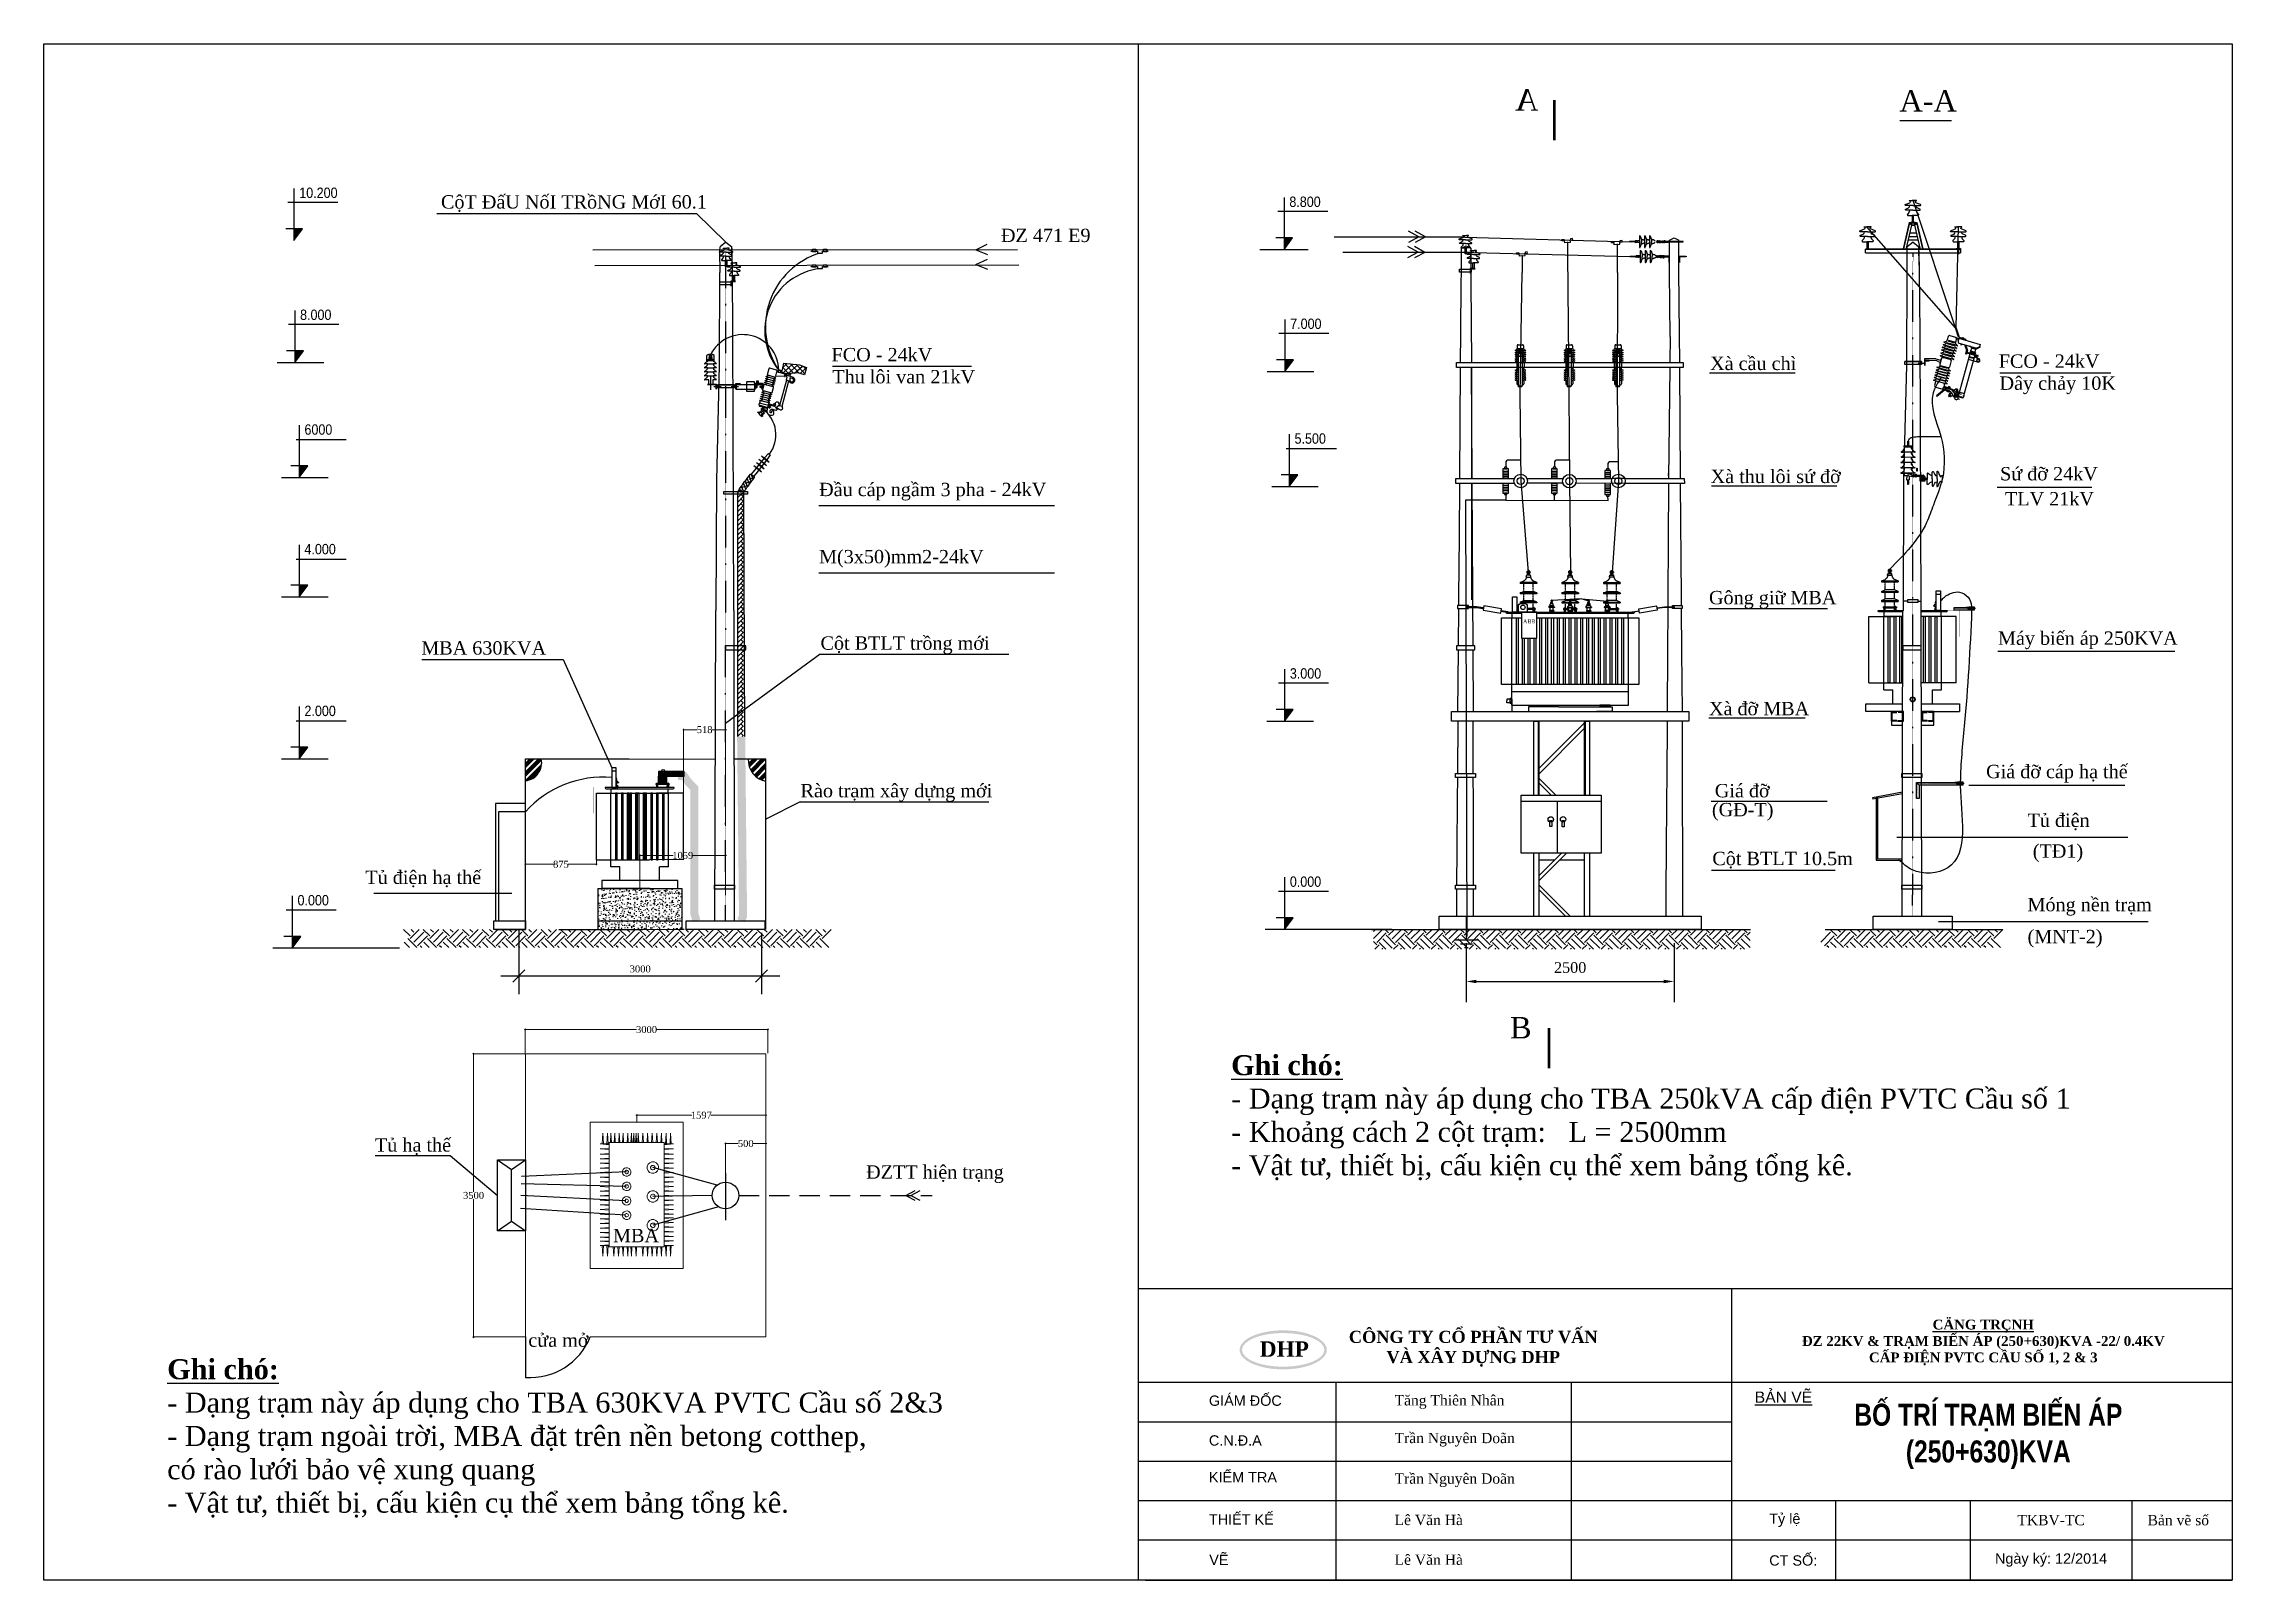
# Model space of a CAD drawing. Header units: inches. Extents: x -246336 to 136055, y -106871 to 69513.
# Drawn here: x -215884 to -188820, y -49224 to -30229 of the extents above; entities that cross this region are included whole.
import ezdxf
from ezdxf.enums import TextEntityAlignment as Align

# ---------------------------------------------------------------- set-up
doc = ezdxf.new("R2010")
doc.units = ezdxf.units.IN
doc.header["$MEASUREMENT"] = 0
for name, pattern in [('ACAD_ISO10W100', [18.5, 12, -3, 0.5, -3]), ('CENTER', [2, 1.25, -0.25, 0.25, -0.25]), ('DASHDOT', [25.4, 12.7, -6.35, 0, -6.35]), ('DASHDOTX2', [2, 1, -0.5, 0, -0.5]), ('DASHED2', [0.375, 0.25, -0.125]), ('DASHEDX2', [1.5, 1, -0.5])]:
    doc.linetypes.add(name, pattern=pattern)
for name, color, linetype in [('03', 3, 'Continuous'), ('6 - Equipment', 1, 'Continuous'), ('COT_MONG', 5, 'Continuous'), ('kichthuoc', 7, 'Continuous'), ('KTEN', 7, 'Continuous'), ('Layer1', 7, 'Continuous'), ('T_VAT', 7, 'Continuous'), ('WALK WAY', 47, 'Continuous'), ('XA-TT1', 7, 'Continuous'), ('XA-TT2', 7, 'Continuous')]:
    doc.layers.add(name, color=color, linetype=linetype)
doc.layers.add('K.THUOC', color=8, linetype='Continuous', lineweight=5)
doc.styles.add('ANH', font='Vhavan.ttf', dxfattribs={"height": 2})
doc.styles.add('CH3', font='TVROMAND.shx', dxfattribs={"width": 0.9, "height": 2.5})
doc.styles.add('COM25', font='VNTIME_0.TTF', dxfattribs={"width": 0.8, "height": 2.5})
doc.styles.add('khung ten', font='Varr.ttf')
doc.styles.add('Kten', font='Vtimen.ttf')
doc.styles.get("Standard").update_dxf_attribs({"font": 'VNTIME_0.TTF', "height": 86})
doc.styles.add('VIET2', font='VNTIME_0.TTF', dxfattribs={"width": 0.8, "height": 2})
doc.styles.add('VIET25', font='VNTIME_0.TTF', dxfattribs={"height": 2.5})
doc.styles.add('VIET4', font='Vhtime.ttf', dxfattribs={"height": 4})
doc.linetypes.add('FENCELINE2', pattern='A,6.35,-2.54,[132,ltypeshp.shx,S=2.54,R=0,X=-2.54,Y=0],-2.54,25.4', length=36.83)
doc.dimstyles.get("Standard").update_dxf_attribs({"dimtxt": 0.18, "dimasz": 15, "dimexe": 10, "dimexo": 10, "dimgap": 0.09, "dimtad": 0, "dimtih": 1, "dimtoh": 1, "dimdec": 0, "dimzin": 0, "dimdsep": 32, "dimtxsty": 'Standard', "dimblk": 'OBLIQUE', "dimcen": 15, "dimdle": 10, "dimclrd": 3, "dimclre": 3, "dimclrt": 3, "dimadec": 0, "dimazin": 0, "dimtfac": 1, "dimtdec": 0, "dimtofl": 0, "dimtmove": 0, "dimatfit": 3, "dimldrblk": 'OPEN30', "dimfxl": 1, "dimtolj": 1, "dimtzin": 0, "dimlwd": 0, "dimlwe": 0, "dimarcsym": 0})
doc.dimstyles.new('TAM', dxfattribs={"dimscale": 75, "dimtxt": 2, "dimasz": 2, "dimexe": 3, "dimexo": 2, "dimgap": 1, "dimtad": 0, "dimtoh": 1, "dimdec": 0, "dimdsep": 46, "dimtxsty": 'Standard', "dimblk1": 'OBLIQUE', "dimblk2": 'OBLIQUE', "dimsah": 1, "dimcen": -1, "dimdle": 3, "dimclrd": 251, "dimclre": 251, "dimadec": 0, "dimazin": 0, "dimtfac": 1, "dimtdec": 0, "dimtmove": 0, "dimatfit": 3, "dimldrblk": 'OBLIQUE', "dimfxl": 1, "dimtvp": 1, "dimtolj": 1, "dimtzin": 0, "dimarcsym": 0})

msp = doc.modelspace()

# ---------------------------------------------------------------- texts
at = {"style": 'COM25', "width": 1.020285}
msp.add_text('ABB', height=51.48, dxfattribs=at).set_placement((-197590.102, -37395.531), (-197440.954, -37395.531), align=Align.FIT)
at = {"insert": (-191898.715, -46284.924), "char_height": 121.856223, "width": 6474.6273, "attachment_point": 5, "style": 'Kten'}
msp.add_mtext('{\\fVNtimes new roman|b1|i0|c0|p34;\\L\\C0;CÄNG TRÇNH \\P\\fTimes New Roman|b1|i0|c238|p18;\\lĐZ\\fTimes New Roman|b1|i0|c0|p18; 22KV & \\fTimes New Roman|b1|i0|c163|p18;TR\\fTimes New Roman|b1|i0|c0|p18;ẠM\\fTimes New Roman|b1|i0|c163|p18; BI\\fTimes New Roman|b1|i0|c0|p18;ẾN\\fTimes New Roman|b1|i0|c163|p18; ÁP \\fTimes New Roman|b1|i0|c0|p18;(250+630)\\fTimes New Roman|b1|i0|c163|p18;KVA -22/ 0.4KV\\PC\\fTimes New Roman|b1|i0|c0|p18;ẤP\\fTimes New Roman|b1|i0|c163|p18; ĐI\\fTimes New Roman|b1|i0|c0|p18;ỆN\\fTimes New Roman|b1|i0|c163|p18; \\fTimes New Roman|b1|i0|c0|p18;PVTC CẦU SỐ 1, 2 & 3}', dxfattribs=at)
at = {"color": 0, "style": 'khung ten'}
for s, insert, char_height, width, attachment_point in [('{\\fTimes New Roman|b1|i0|c0|p18;CÔNG TY CỔ PHẦN T\\fTimes New Roman|b1|i0|c163|p18;Ư V\\fTimes New Roman|b1|i0|c0|p18;ẤN\\fTimes New Roman|b1|i0|c163|p18;\\PVÀ XÂY D\\fTimes New Roman|b1|i0|c0|p18;ỰNG\\fTimes New Roman|b1|i0|c163|p18; DHP}', (-198206.276, -46362.86), 149.743384, 6049.45108, 5), ('{\\fArial|b0|i0|c0|p34;GIÁM ÐỐC}', (-201474.932, -47005.136), 127.55918, 1498.39882, 4), ('{\\fTimes New Roman|b0|i0|c163|p18;Tăng Thiên Nhân}', (-199179.195, -47020.621), 127.55918, 2645.06152, 4), ('{\\fArial|b0|i0|c0|p34;C.N.\\fArial|b0|i0|c238|p34;Đ\\fArial|b0|i0|c0|p34;.A}', (-201474.932, -47497.009), 127.55918, 1498.39882, 4), ('{\\fTimes New Roman|b0|i0|c0|p18;Trần \\fTimes New Roman|b0|i0|c163|p18;Nguyên Do\\fTimes New Roman|b0|i0|c0|p18;ãn}', (-199179.195, -47487.002), 127.559179, 2645.06152, 4), ('{\\fArial|b0|i0|c0|p34;KIỂM TRA}', (-201474.932, -47950.298), 127.55918, 1498.39882, 4), ('{\\fTimes New Roman|b0|i0|c0|p18;Trần Nguyên Doãn}', (-199179.195, -47988.696), 127.55918, 2645.06152, 4), ('{\\fArial|b0|i0|c0|p34;THIẾT KẾ}', (-201475.284, -48472.1), 127.55918, 1498.39882, 4), ('{\\fTimes New Roman|b0|i0|c0|p18;Lê V\\fTimes New Roman|b0|i0|c238|p18;ă\\fTimes New Roman|b0|i0|c0|p18;n Hà}', (-199179.195, -48480.335), 127.559179, 2645.06152, 4), ('{\\fArial|b0|i0|c0|p34;VẼ}', (-201471.016, -48973.108), 127.55918, 1498.39882, 4), ('{\\fTimes New Roman|b0|i0|c0|p18;Lê V\\fTimes New Roman|b0|i0|c238|p18;ă\\fTimes New Roman|b0|i0|c0|p18;n Hà}', (-199179.195, -48971.682), 127.559179, 2645.06152, 4)]:
    msp.add_mtext(s, dxfattribs=dict(at, insert=insert, char_height=char_height, width=width, attachment_point=attachment_point))
at = {"color": 5, "insert": (-191836.652, -47042.042), "char_height": 272.431, "width": 8278.70344, "attachment_point": 2, "style": 'VIET2'}
msp.add_mtext('{\\fArial|b1|i0|c0|p34;\\C0;BỐ TRÍ TRẠM BIẾN ÁP \\P(250+630)KVA}', dxfattribs=at)
at = {"layer": 'T_VAT', "ltscale": 0.01, "style": 'khung ten'}
for s, insert, char_height, width, attachment_point in [('{\\fArial|b0|i0|c0|p34;\\LBẢN VẼ}', (-194725.226, -46960.598), 138.65128, 4470.58724, 4), ('{\\fArial|b0|i0|c0|p34;Tỷ lệ}', (-194545.927, -48482.586), 127.55918, 1249.01761, 4), ('{\\fTimes New Roman|b0|i0|c0|p18;TK\\fTimes New Roman|b0|i0|c163|p18;BV\\fTimes New Roman|b0|i0|c0|p18;-TC}', (-191060.365, -48482.538), 127.559179, 1997.51317, 5), ('{\\fTimes New Roman|b0|i0|c0|p18;Bản vẽ số}', (-189486.77, -48482.538), 127.55918, 1997.51317, 5), ('{\\fArial|b0|i0|c0|p34;CT SỐ:  }', (-194545.927, -48980.685), 127.55918, 1249.01761, 4), ('{\\fArial|b0|i0|c0|p34;Ngày ký: 12/201\\fArial|b0|i0|c163|p34;4}', (-191060.365, -48975.296), 127.55918, 1997.51317, 5)]:
    msp.add_mtext(s, dxfattribs=dict(at, insert=insert, char_height=char_height, width=width, attachment_point=attachment_point))
at = {"layer": 'XA-TT1', "style": 'CH3', "width": 0.9}
for s, p in [('10.200', (-212724.534, -32135.395)), ('8.800', (-200480.314, -32246.661)), ('8.000', (-212714.402, -33643.624)), ('7.000', (-200470.182, -33754.89)), ('6000', (-212660.165, -35062.527)), ('5.500', (-200415.945, -35173.792)), ('4.000', (-212660.165, -36540.631)), ('3.000', (-200474.202, -38077.896)), ('2.000', (-212660.165, -38540.804)), ('0.000', (-200474.202, -40651.896)), ('0.000', (-212746.009, -40881.581))]:
    msp.add_text(s, height=128.7, dxfattribs=at).set_placement(p)
at = {"layer": 'XA-TT1', "style": 'VIET25'}
for s, p in [('CéT §ÊU NèI TRåNG MíI 60.1', (-210971.991, -32266.057)), ('§Z 471 E9', (-204046.888, -32680.149)), ('FCO - 24kV', (-206142.014, -34154.658)), ('Xµ cÇu ch× ', (-195277.01, -34262.797)), ('FCO - 24kV', (-191707.745, -34234.803)), ('Thu l«i van 21kV', (-206132.114, -34427.064)), ('D©y ch¶y 10K', (-191697.845, -34507.208)), ('Sø ®ì 24kV', (-191690.787, -35627.106)), ('§Çu c¸p ngÇm 3 pha - 24kV', (-206295.587, -35821.659)), ('Xµ thu l«i sø ®ì ', (-195270.729, -35660.103)), ('TLV 21kV', (-191630.32, -35936.204)), ('M(3x50)mm2-24kV', (-206295.587, -36651.98)), ('G«ng gi÷ MBA', (-195290.762, -37158.575)), ('MBA 630KVA', (-211215.214, -37780.889)), ('Cét BTLT trång míi', (-206278.245, -37720.54)), ('M¸y biÕn ¸p 250KVA', (-191716.096, -37659.696)), ('Xµ ®ì MBA', (-195290.762, -38530.793)), ('Gi¸ ®ì c¸p h¹ thÕ', (-191864.059, -39308.687)), ('Rµo tr¹m x©y dùng míi', (-206525.171, -39545.168)), ('Gi¸ ®ì', (-195218.814, -39545.401)), ('(G§-T)', (-195254.547, -39779.932)), ('Tñ ®iÖn', (-191351.343, -39911.037)), ('Cét BTLT 10.5m', (-195249.512, -40383.989)), ('(T§1)', (-191286.651, -40291.894)), ('Tñ ®iÖn h¹ thÕ', (-211907.258, -40616.318)), ('Mãng nÒn tr¹m', (-191351.343, -40953.819)), ('(MNT-2)', (-191351.343, -41348.801)), ('Tñ h¹ thÕ', (-211788.332, -43925.671)), ('§ZTT hiÖn tr¹ng', (-205714.499, -44259.545)), ('MBA', (-208843.74, -45045.261)), ('cöa më', (-209891.464, -46338.457))]:
    msp.add_text(s, height=165, dxfattribs=at).set_placement(p)
at = {"layer": 'XA-TT1', "extrusion": (0, 0, -1), "insert": (-197400.763, -30790.907), "char_height": 264, "width": 421.08, "attachment_point": 1, "text_direction": (-1, 0, 0), "style": 'VIET4'}
msp.add_mtext('A', dxfattribs=at)
at = {"layer": 'XA-TT1', "attachment_point": 1}
for s, insert, char_height, width, style in [('A-A', (-192934.864, -30802.34), 264, 421.08, 'VIET4'), ('B', (-197750.926, -42261.51), 264, 421.08, 'VIET4'), ('{\\f.VnTimeH|b1|i0|c0|p34;\\LGhi chó:\\P\\fTimes New Roman|b0|i0|c0|p18;\\l- Dạng trạm này áp dụng cho TBA 250kVA cấp \\fTimes New Roman|b0|i0|c238|p18;đ\\fTimes New Roman|b0|i0|c0|p18;iện PVTC Cầu số 1\\f.VnTimeH|b0|i0|c0|p34;\\P\\fTimes New Roman|b0|i0|c0|p18;- Khoảng cách 2 cột trạm:   L = 2500mm\\P- Vật t\\fTimes New Roman|b0|i0|c163|p18;ư\\fTimes New Roman|b0|i0|c0|p18;, thiết bị, cấu kiện cụ thể xem bảng tổng kê.}', (-201200.245, -42732.716), 247.5, 12924.45, 'VIET25'), ('{\\f.VnTimeH|b1|i0|c0|p34;\\LGhi chó:\\f.VnTimeH|b0|i0|c0|p34;\\l\\P\\fTimes New Roman|b0|i0|c0|p18;- Dạng trạm này áp dụng cho TBA 630KVA PVTC Cầu số 2&3\\P- Dạng trạm ngoài trời, MBA \\fTimes New Roman|b0|i0|c238|p18;đ\\fTimes New Roman|b0|i0|c0|p18;ặt trên nền betong cotthep,\\Pcó rào l\\fTimes New Roman|b0|i0|c163|p18;ư\\fTimes New Roman|b0|i0|c0|p18;ới bảo vệ xung quang\\P- Vật t\\fTimes New Roman|b0|i0|c163|p18;ư\\fTimes New Roman|b0|i0|c0|p18;, thiết bị, cấu kiện cụ thể xem bảng tổng kê.}', (-214357.715, -46491.719), 247.5, 12924.45, 'VIET25')]:
    msp.add_mtext(s, dxfattribs=dict(at, insert=insert, char_height=char_height, width=width, style=style))
at = {"layer": 'XA-TT1', "insert": (-197007.68, -41650.272), "char_height": 132, "attachment_point": 5, "style": 'VIET25'}
msp.add_mtext('2500', dxfattribs=at)

# ---------------------------------------------------------------- blocks, each defined once
blk = doc.blocks.new('_OBLIQUE')
at = {"color": 0, "linetype": 'ByBlock'}
blk.add_line((-0.5, -0.5), (0.5, 0.5), dxfattribs=at)
blk = doc.blocks.new('*D143')
at = {"color": 251, "lineweight": -2}
for p, q in [((-210008, -41186), (-210008, -41980)), ((-207008, -41221), (-207008, -41980)), ((-206783, -41755), (-210233, -41755))]:
    blk.add_line(p, q, dxfattribs=at)
at = {"layer": 'Defpoints', "color": 0}
for p in [(-210008, -41036), (-207008, -41071), (-210008, -41755)]:
    blk.add_point(p, dxfattribs=at)
at = {"color": 251, "lineweight": -2, "xscale": 150, "yscale": 150, "zscale": 150, "rotation": 180}
blk.add_blockref('_OBLIQUE', (-210008, -41755), dxfattribs=at)
at = {"color": 251, "lineweight": -2, "xscale": 150, "yscale": 150, "zscale": 150}
blk.add_blockref('_OBLIQUE', (-207008, -41755), dxfattribs=at)
at = {"color": 0, "insert": (-208508, -41667), "char_height": 86, "attachment_point": 5}
blk.add_mtext('\\A1;3000', dxfattribs=at)
blk = doc.blocks.new('FCOB')
at = {"layer": 'XA-TT2', "linetype": 'DASHDOTX2', "ltscale": 3}
h = blk.add_hatch(dxfattribs=at)
h.set_pattern_fill('ANSI37', color=4, scale=33, angle=-3.0447, style=0)
h.set_pattern_definition([(41.95532, (9215.2557, -978.9582), (-2.7577723, 3.067624), []), (131.95532, (9215.2557, -978.9582), (-3.067624, -2.7577723), [])])
h.paths.add_polyline_path([(13972.7, 1673.2), (13970.8, 1663.8), (13975.9, 1662.4), (13987.1, 1663.2), (13994.1, 1661.1), (13996.3, 1668.6), (13988.9, 1671.4)])
at = {"linetype": 'DASHDOT'}
for p, q in [((13942.5, 1654), (13934.2, 1654)), ((13942.5, 1652.4), (13942.5, 1654)), ((13934.2, 1644.4), (13942.5, 1644.4)), ((13942.5, 1644.4), (13942.5, 1646.1))]:
    blk.add_line(p, q, dxfattribs=at)
at = {"linetype": 'Continuous', "lineweight": 5}
for p, q in [((13943.3, 1650.3), (13944.2, 1650.3)), ((13943.3, 1647.7), (13944.2, 1647.7)), ((13943.4, 1649.7), (13944.2, 1649.7)), ((13943.4, 1648.4), (13944.2, 1648.4)), ((13944.9, 1649.7), (13945.1, 1649.6)), ((13944.9, 1648.3), (13945.1, 1648.4)), ((13945.1, 1649.6), (13945.1, 1649)), ((13945.1, 1648.4), (13945.1, 1649))]:
    blk.add_line(p, q, dxfattribs=at)
at = {"linetype": 'Continuous'}
for p, q in [((13944.3, 1650), (13944.3, 1649)), ((13944.3, 1649.7), (13944.9, 1649.7)), ((13944.3, 1648.1), (13944.3, 1649)), ((13944.3, 1648.3), (13944.9, 1648.3))]:
    blk.add_line(p, q, dxfattribs=at)
at = {"linetype": 'CENTER', "ltscale": 0.05}
for p, q in [((13944.3, 1649.6), (13945.1, 1649.6)), ((13944.3, 1648.4), (13945.1, 1648.4)), ((13944.9, 1648.3), (13944.9, 1649.7))]:
    blk.add_line(p, q, dxfattribs=at)
for p, q in [((13944.8, 1652.4), (13946.4, 1652.4)), ((13945.1, 1655.1), (13946.1, 1655.1)), ((13945.1, 1655), (13946.1, 1655)), ((13945.1, 1654.8), (13946.1, 1654.8)), ((13945.1, 1654.7), (13946.1, 1654.7)), ((13945.1, 1654.5), (13946.1, 1654.5)), ((13945.1, 1654.3), (13946.1, 1654.3)), ((13945.1, 1654.2), (13946.1, 1654.2)), ((13945.1, 1654), (13946.1, 1654)), ((13945.1, 1653.9), (13946.1, 1653.9)), ((13945.1, 1653.7), (13946.1, 1653.7)), ((13945.1, 1652.5), (13945.1, 1653.5)), ((13948.8, 1652.4), (13945.7, 1652.4)), ((13946.1, 1652.5), (13946.1, 1653.5)), ((13948.5, 1649.6), (13948.2, 1648.7)), ((13948.6, 1649.6), (13948.4, 1648.6)), ((13948.8, 1649.5), (13948.5, 1648.6)), ((13948.9, 1649.5), (13948.7, 1648.6)), ((13949.1, 1649.5), (13948.8, 1648.5)), ((13949.2, 1649.4), (13949, 1648.5)), ((13949.4, 1649.4), (13949.1, 1648.4)), ((13950.2, 1648.1), (13949.5, 1648.3)), ((13950.5, 1649.1), (13949.8, 1649.3)), ((13950.7, 1649.4), (13950.2, 1647.8)), ((13957.2, 1660.8), (13962.6, 1659.4)), ((13971, 1664.9), (13969.8, 1665.2)), ((13970.8, 1663.8), (13969.8, 1664)), ((13970.7, 1663.6), (13969.8, 1663.9)), ((13970, 1665), (13969.9, 1664.3)), ((13973.8, 1662.1), (13973.5, 1663)), ((13974.7, 1662.2), (13974.6, 1662.7)), ((13979, 1657.6), (13978.9, 1655.9)), ((13979.6, 1658.1), (13981.3, 1657.8)), ((13950.3, 1625.9), (13951.9, 1625.4)), ((13950.6, 1625.9), (13950.8, 1626.6)), ((13950.9, 1626.8), (13951.9, 1626.6)), ((13951, 1627), (13951.9, 1626.7)), ((13951.7, 1625.6), (13951.9, 1626.3)), ((13952.9, 1644.7), (13958.3, 1643.2)), ((13957.5, 1629.3), (13957.1, 1627.7)), ((13957.3, 1627.9), (13958.2, 1627.7)), ((13957.6, 1628.9), (13958.4, 1628.7)), ((13958.7, 1628.6), (13958.4, 1627.7)), ((13958.8, 1628.6), (13958.6, 1627.6)), ((13962.7, 1625.3), (13961.5, 1624.2)), ((13963, 1629.8), (13962.2, 1630.7)), ((13964.2, 1630.8), (13962.8, 1631.5)), ((13962.9, 1629.1), (13965.9, 1625.8)), ((13968.3, 1630.6), (13964.4, 1627.4)), ((13946, 1622.6), (13946.3, 1623.2)), ((13946.1, 1622.5), (13946.4, 1623.1)), ((13946.2, 1622.5), (13946.5, 1623)), ((13946.3, 1622.4), (13946.6, 1623)), ((13946.4, 1622.3), (13946.7, 1622.9)), ((13946.4, 1622.3), (13946.8, 1622.9)), ((13946.5, 1622.2), (13946.9, 1622.8)), ((13946.6, 1622.2), (13947, 1622.8)), ((13946.7, 1622.1), (13947.1, 1622.7)), ((13946.8, 1622.1), (13947.2, 1622.7)), ((13947.5, 1621.6), (13947, 1622)), ((13948.4, 1622.9), (13947.2, 1620.9)), ((13947.2, 1620.9), (13950.3, 1618.5)), ((13947.9, 1622.3), (13947.3, 1622.6)), ((13947.5, 1621.4), (13948.1, 1622.4)), ((13949.3, 1622.6), (13948.4, 1622.9)), ((13950.9, 1619.2), (13949.5, 1620.4)), ((13950.3, 1618.5), (13950.9, 1619.2))]:
    blk.add_line(p, q)
for points in [[(13972.7, 1673.2), (13988.9, 1671.4), (13996.3, 1668.6), (13994.1, 1661.1), (13987.1, 1663.2), (13975.9, 1662.4), (13970.8, 1663.8), (13972.7, 1673.2)], [(13944.5, 1653.5), (13944.5, 1652.5)], [(13946.4, 1653.6), (13944.8, 1653.6)], [(13944.8, 1652.4), (13946.4, 1652.4)], [(13946.7, 1652.5), (13946.7, 1653.5)], [(13949.3, 1648), (13949.7, 1649.6)], [(13950, 1647.5), (13949.3, 1647.7)], [(13949.9, 1649.9), (13950.6, 1649.7)], [(13950.7, 1649.4), (13950.2, 1647.8)], [(13955.6, 1661.3), (13964.3, 1658.9), (13964.7, 1660.3)], [(13975.4, 1655.9), (13968.3, 1629.8), (13971, 1629.1), (13978, 1655.2)], [(13969.5, 1665.2), (13969.3, 1664.5)], [(13969.5, 1664.3), (13970.9, 1663.9)], [(13970.9, 1663.8), (13970.8, 1663.5), (13970.7, 1663.4), (13969.7, 1663.7), (13969.6, 1663.9), (13969.7, 1664.2), (13970.9, 1663.9)], [(13971, 1664.9), (13969.8, 1665.2)], [(13974.5, 1660.7), (13975.9, 1659.2)], [(13976.1, 1660.4), (13974.8, 1661.8)], [(13975.9, 1659.2), (13975, 1656), (13978, 1655.1)], [(13981.8, 1658.8), (13976.1, 1660.4)], [(13979.1, 1659.5), (13979.7, 1661.7), (13977.1, 1662.4), (13976.5, 1660.2)], [(13976.9, 1662.5), (13976.9, 1662.4), (13979.9, 1661.6), (13980.2, 1662.9)], [(13977.7, 1664.4), (13977.5, 1664.4)], [(13956.4, 1629.7), (13957.2, 1632.4), (13948.4, 1634.7), (13947.7, 1632)], [(13948.8, 1622.8), (13948.8, 1623.7), (13949.2, 1624.4), (13949.5, 1624.6), (13949.6, 1624.7)], [(13950.3, 1626.8), (13950.1, 1626.1)], [(13950.3, 1625.9), (13951.9, 1625.4)], [(13952.2, 1626.4), (13950.6, 1626.8)], [(13952.6, 1624.6), (13951.4, 1623), (13952.6, 1621.9), (13951.6, 1620.8), (13950.6, 1621.7)], [(13952.2, 1625.5), (13952.4, 1626.2)], [(13957.5, 1629.3), (13957.1, 1627.7)], [(13957.2, 1627.4), (13958, 1627.1)], [(13958.6, 1629.3), (13957.7, 1629.5)], [(13958.2, 1627.4), (13958.6, 1629)], [(13968.8, 1625.1), (13967.7, 1625.4), (13966.1, 1626.5), (13965.9, 1628.7), (13966.7, 1629.3), (13967.9, 1629.2), (13968.3, 1629.8)], [(13947.4, 1622.8), (13946.8, 1621.8)], [(13946.8, 1621.6), (13947.3, 1621.3)], [(13948.1, 1622.6), (13947.5, 1623)], [(13947.5, 1621.4), (13948.1, 1622.4)]]:
    blk.add_lwpolyline(points)
at = {"flags": 128}
for points in [[(13948.8, 1651.7), (13948.8, 1652.4), (13942.5, 1652.4), (13942.5, 1646.1), (13943.2, 1646.1)], [(13943.2, 1646.1), (13943.2, 1651.7), (13948.8, 1651.7)]]:
    blk.add_lwpolyline(points, dxfattribs=at)
for points in [[(13942.8, 1651.4), (13950.4, 1651.4, -0.414214), (13951, 1650.5), (13949.9, 1646.7), (13950.9, 1646.4), (13951.9, 1650.2, 0.414214), (13950.7, 1652.4), (13942.8, 1652.4)], [(13951, 1645.2), (13960.2, 1642.7, 0.414214), (13960.7, 1643), (13962.1, 1648.3, 0.414214), (13961.8, 1648.9), (13952.7, 1651.3, 0.414214), (13952.1, 1651), (13950.7, 1645.7, 0.414214)]]:
    blk.add_lwpolyline(points, format="xyb", close=True)
at = {"linetype": 'Continuous', "lineweight": 5}
for points in [[(13943.2, 1649), (13943.2, 1650.5), (13943.3, 1650.5), (13943.3, 1649)], [(13943.2, 1649), (13943.2, 1647.6), (13943.3, 1647.6), (13943.3, 1649)]]:
    blk.add_lwpolyline(points, dxfattribs=at)
for points in [[(13945.1, 1655.3), (13946.1, 1655.3), (13946.2, 1655.2), (13946.2, 1653.6), (13945, 1653.6), (13945, 1655.2)], [(13948.2, 1649.7), (13948, 1648.8), (13948.1, 1648.6), (13949.4, 1648.2), (13949.7, 1649.4), (13948.4, 1649.8)], [(13965.3, 1664.4), (13964.2, 1660.4), (13973.6, 1660), (13974.1, 1662), (13965.3, 1664.4)], [(13970.9, 1663.9), (13970.9, 1663.9)], [(13973.5, 1659.7), (13974.2, 1659.5), (13974.9, 1662.2), (13974.2, 1662.4)], [(13946.9, 1630.3), (13956.3, 1627.8), (13956.8, 1629.6), (13947.4, 1632.1)], [(13951, 1627.2), (13952, 1626.9), (13952.1, 1626.8), (13952, 1626.4), (13950.8, 1626.7), (13950.9, 1627.1)], [(13956.4, 1628.1), (13957.2, 1627.9), (13957.5, 1629.1), (13956.7, 1629.3)], [(13956.7, 1630.8), (13962.9, 1629.1), (13963, 1629.8), (13956.9, 1631.5)], [(13959, 1628.5), (13958.8, 1627.6), (13958.6, 1627.5), (13958.3, 1627.6), (13958.6, 1628.8), (13958.9, 1628.7)], [(13945.9, 1622.6), (13946.2, 1623.2), (13946.3, 1623.2), (13947.3, 1622.7), (13946.9, 1621.9), (13945.9, 1622.5)]]:
    blk.add_lwpolyline(points, close=True)
for points in [[(13952.4, 1651.4, -0.177277), (13952.6, 1651.5, 0.125293), (13955, 1652.5)], [(13961, 1653.1, 0.125293), (13962.5, 1651, -0.748668), (13962.3, 1650.6), (13962.3, 1650.6), (13953.1, 1653, -0.748668), (13953.1, 1653.6, 0.125293), (13955.6, 1654.6)], [(13961.5, 1655.2, 0.125293), (13963.1, 1653.1, -0.748668), (13962.9, 1652.6), (13962.9, 1652.6), (13953.7, 1655.1, -0.748668), (13953.7, 1655.6, 0.125293), (13956.1, 1656.7)], [(13962.1, 1657.3, 0.125293), (13963.6, 1655.2, -0.748668), (13963.4, 1654.7), (13963.4, 1654.7), (13954.2, 1657.2, -0.748668), (13954.3, 1657.7, 0.125293), (13956.7, 1658.8)], [(13962.6, 1659.4, 0.125293), (13964.2, 1657.3, -0.748668), (13964, 1656.8), (13964, 1656.8), (13954.8, 1659.3, -0.748668), (13954.8, 1659.8, 0.125293), (13957.2, 1660.8)], [(13965.7, 1664.3), (13966, 1665.1, 0.414214), (13965.3, 1666.2), (13958.3, 1668.1, 0.414214), (13957.2, 1667.4), (13955.6, 1661.3)], [(13960.4, 1651.1, 0.125293), (13962, 1649, -0.177277), (13962.1, 1648.8, -0.177277)], [(13971.2, 1665.4), (13968.3, 1666.2, 0.414214), (13967, 1665.5), (13966.6, 1664), (13967.2, 1663.9), (13967.6, 1665.3, -0.414214), (13968.1, 1665.6), (13971, 1664.9)], [(13947.2, 1630.2), (13947.2, 1630.1, 0.414214), (13947.8, 1629), (13954.8, 1627.1, 0.414214), (13955.9, 1627.7), (13956, 1627.9)], [(13956.1, 1634.9, 0.125293), (13957.6, 1632.8, -0.748668), (13957.4, 1632.3), (13957.4, 1632.3), (13948.2, 1634.8, -0.748668), (13948.2, 1635.3, 0.125293), (13950.7, 1636.3)], [(13956.6, 1637, 0.125293), (13958.2, 1634.9, -0.748668), (13958, 1634.4), (13958, 1634.4), (13948.8, 1636.8, -0.748668), (13948.8, 1637.4, 0.125293), (13951.2, 1638.4)], [(13957.2, 1639, 0.125293), (13958.7, 1636.9, -0.748668), (13958.5, 1636.5), (13958.5, 1636.5), (13949.3, 1638.9, -0.748668), (13949.4, 1639.5, 0.125293), (13951.8, 1640.5)], [(13955.2, 1624.6, -0.121046), (13955, 1624.6), (13949.2, 1626.2), (13949.1, 1625.6), (13954.9, 1624, 0.069485), (13955.1, 1624, 0.069485)], [(13949.5, 1625.5), (13949.4, 1625), (13950.2, 1623.8, -0.551716), (13949.3, 1622.6)], [(13957.7, 1641.1, 0.125293), (13959.3, 1639, -0.748668), (13959.1, 1638.5), (13959.1, 1638.5), (13949.9, 1641, -0.748668), (13949.9, 1641.5, 0.125293), (13952.3, 1642.6)], [(13958.3, 1643.2, 0.125293), (13959.9, 1641.1, -0.748668), (13959.6, 1640.6), (13959.6, 1640.6), (13950.4, 1643.1, -0.748668), (13950.5, 1643.6, 0.125293), (13952.9, 1644.7)]]:
    blk.add_lwpolyline(points, format="xyb")
blk.add_circle((13962.6, 1631.1), 0.524)
at = {"linetype": 'Continuous'}
for centre, radius, start, end in [((13943.9, 1650), 0.55, 145.463, 214.537), ((13945.5, 1649), 2.2, 162.9251, 180), ((13945.5, 1649), 2.2, 180, 197.0749), ((13943.9, 1648.1), 0.55, 145.463, 214.537), ((13943.8, 1650), 0.55, 325.463, 34.537), ((13942.1, 1649), 2.2, 0, 17.0749), ((13942.1, 1649), 2.2, 342.9251, 0), ((13943.8, 1648.1), 0.55, 325.463, 34.537)]:
    blk.add_arc(centre, radius, start, end, dxfattribs=at)
for centre, radius, start, end in [((13945.6, 1652.1), 1.38, 211.8924, 328.1076), ((13944.8, 1653.2), 0.419, 45.1919, 134.8081), ((13944.8, 1652.8), 0.419, 225.1919, 314.8081), ((13945.6, 1652.4), 1.21, 64.0535, 115.9465), ((13945.6, 1653.6), 1.21, 244.0535, 295.9465), ((13946.4, 1653.2), 0.419, 45.1919, 134.8081), ((13946.4, 1652.8), 0.419, 225.1919, 314.8081), ((13949.7, 1647.9), 0.419, 120.1585, 209.7747), ((13950.7, 1648.5), 1.21, 139.02, 190.9131), ((13950.1, 1649.5), 0.419, 120.1585, 209.7747), ((13949.8, 1647.9), 0.419, 300.1585, 29.7747), ((13949.3, 1648.9), 1.21, 319.02, 10.9131), ((13950.3, 1649.5), 0.419, 300.1585, 29.7747), ((13969.6, 1664.7), 0.419, 210.1585, 299.7747), ((13969.7, 1664.8), 0.419, 30.1585, 119.7747), ((13970.6, 1665.2), 1.21, 229.02, 280.9131), ((13970.3, 1663.8), 1.21, 51.507, 100.9131), ((13981, 1655.8), 3.09, 193.1904, 74.9666), ((13980.9, 1655.9), 1.97, 179.1621, 79.1833), ((13979.5, 1657.6), 0.56, 79.1833, 179.1621), ((13950.4, 1626.3), 0.419, 210.1585, 299.7747), ((13950.5, 1626.4), 0.419, 30.1585, 119.7747), ((13951.4, 1626.8), 1.21, 229.02, 280.9131), ((13951.1, 1625.4), 1.21, 49.02, 100.9131), ((13952, 1625.8), 0.419, 210.1585, 299.7747), ((13952.1, 1626), 0.419, 30.1585, 119.7747), ((13957.5, 1627.6), 0.419, 120.1585, 209.7747), ((13958.5, 1628.1), 1.21, 139.02, 190.9131), ((13957.9, 1629.1), 0.419, 120.1585, 209.7747), ((13957.8, 1627.5), 0.419, 300.1585, 29.7747), ((13957.2, 1628.5), 1.21, 319.02, 10.9131), ((13958.2, 1629.1), 0.419, 300.1585, 29.7747), ((13947.1, 1621.7), 0.293, 105.5953, 195.2115), ((13947.8, 1621.9), 0.844, 124.4568, 176.3499), ((13947.6, 1622.7), 0.293, 105.5953, 195.2115), ((13947.3, 1621.6), 0.293, 285.5953, 15.2115), ((13947.1, 1622.3), 0.844, 304.4568, 356.3499), ((13947.8, 1622.6), 0.293, 285.5953, 15.2115), ((13950.6, 1620.6), 1.07, 90.9615, 188.3469), ((13950, 1620.9), 0.895, 263.8968, 39.5625), ((13950.1, 1620.9), 1.15, 278.2552, 8.0031)]:
    blk.add_arc(centre, radius, start, end)
for points, knots in [([(13955.9, 1627.7), (13955.7, 1626.8), (13955.4, 1625.4), (13955, 1623.4), (13955.8, 1621.5), (13957.2, 1620), (13959.4, 1619.5), (13961.4, 1619.6), (13962.3, 1621.1), (13962.5, 1622.2), (13962.3, 1623.2), (13961.8, 1624.3), (13960.6, 1624.6), (13959.6, 1623.6), (13960.2, 1622.8), (13959.6, 1621.8), (13958.1, 1622.4), (13958.6, 1623.8), (13958.8, 1625), (13959.5, 1625.9), (13960.7, 1626), (13961.9, 1625.5), (13963.4, 1625.2), (13965.1, 1624.5), (13965.7, 1625.8), (13966.2, 1626.1), (13966.5, 1626.2)], [0, 0, 0, 0, 31.37349, 50.085658, 66.392, 96.969182, 114.039982, 143.723316, 155.709296, 168.6155, 179.441942, 192.628368, 204.862725, 216.161245, 226.453738, 234.507867, 247.026113, 264.016888, 276.042912, 289.42527, 296.90151, 315.071833, 331.699605, 352.905334, 363.111394, 373.554324, 373.554324, 373.554324, 373.554324]), ([(13962.9, 1629.1), (13963.1, 1629.4), (13963.5, 1629.8), (13964.5, 1630.1), (13964.2, 1630.6), (13964.1, 1631.1), (13964.1, 1631.8), (13964.3, 1632.7), (13965, 1633.4), (13965.9, 1633.6), (13966.9, 1633.2), (13967.2, 1632.5), (13967.2, 1631.9), (13967.6, 1631.5), (13968, 1630.9), (13968.4, 1630.5), (13968.5, 1630.4)], [0, 0, 0, 0, 11.648206, 21.188614, 24.738093, 28.023008, 39.729704, 49.408854, 59.154896, 69.610391, 81.147608, 90.62568, 94.86376, 99.343388, 110.687596, 117.504633, 117.504633, 117.504633, 117.504633]), ([(13971, 1629.1), (13970.9, 1628.7), (13970.7, 1628.1), (13971.3, 1627.3), (13971.2, 1626.4), (13970.8, 1625.6), (13969.9, 1624.8), (13969.2, 1625), (13968.8, 1625.1)], [0, 0, 0, 0, 10.423414, 20.393982, 30.690631, 40.353473, 52.491673, 64.028898, 64.028898, 64.028898, 64.028898])]:
    blk.add_open_spline(points, degree=3, knots=knots)
blk = doc.blocks.new('FGFDGF§')
at = {"color": 9}
for p, q in [((-26726, 39569), (-26758, 39569)), ((-26726, 39520), (-26758, 39520)), ((-26735, 39593), (-26726, 39600)), ((-26726, 39610), (-26726, 39600)), ((-26726, 39556), (-26726, 39569)), ((-26726, 39569), (-26650, 39569)), ((-26726, 39507), (-26726, 39520)), ((-26726, 39520), (-26650, 39520)), ((-26704, 39636), (-26673, 39636)), ((-26698, 39638), (-26698, 39648)), ((-26678, 39638), (-26678, 39648)), ((-26650, 39610), (-26650, 39600)), ((-26618, 39569), (-26650, 39569)), ((-26650, 39569), (-26650, 39556)), ((-26618, 39520), (-26650, 39520)), ((-26650, 39520), (-26650, 39507)), ((-26726, 39471), (-26758, 39471)), ((-26726, 39422), (-26758, 39422)), ((-26710, 39373), (-26758, 39373)), ((-26726, 39458), (-26726, 39471)), ((-26726, 39471), (-26650, 39471)), ((-26726, 39409), (-26726, 39422)), ((-26726, 39422), (-26650, 39422)), ((-26710, 39319), (-26710, 39373)), ((-26710, 39319), (-26659, 39319)), ((-26618, 39373), (-26659, 39373)), ((-26659, 39373), (-26659, 39319)), ((-26618, 39471), (-26650, 39471)), ((-26650, 39471), (-26650, 39458)), ((-26618, 39422), (-26650, 39422)), ((-26650, 39422), (-26650, 39409)), ((-26618, 39373), (-26618, 39373))]:
    blk.add_line(p, q, dxfattribs=at)
at = {"color": 9, "flags": 128}
blk.add_lwpolyline([(-26641, 39593), (-26641, 39675, 0.287065), (-26735, 39675), (-26735, 39593)], format="xyb", dxfattribs=at)
at = {"color": 9}
for points in [[(-26726, 39610), (-26650, 39610), (-26650, 39619), (-26726, 39619)], [(-26710, 39619), (-26666, 39619), (-26666, 39636), (-26710, 39636)], [(-26697, 39679), (-26679, 39679), (-26676, 39677), (-26676, 39650), (-26700, 39650), (-26700, 39677)], [(-26697, 39619), (-26679, 39619), (-26679, 39636), (-26697, 39636)]]:
    blk.add_lwpolyline(points, close=True, dxfattribs=at)
for points in [[(-26726, 39618), (-26726, 39605)], [(-26709, 39648), (-26709, 39638)], [(-26673, 39650), (-26704, 39650)], [(-26704, 39636), (-26673, 39636)], [(-26667, 39638), (-26667, 39648)]]:
    blk.add_lwpolyline(points, dxfattribs=at)
for centre, radius, start, end in [((-26757, 39573), 3.89, 123.4232, 254.7536), ((-26757, 39524), 3.89, 123.4232, 254.7536), ((-26201, 38836), 927, 125.1808, 127.0073), ((-26813, 39633), 119, 296.9829, 314.7504), ((-26736, 39556), 10, 315.2487, 0), ((-26704, 39642), 7.91, 45.1919, 134.8081), ((-26704, 39644), 7.91, 225.1919, 314.8081), ((-26688, 39627), 22.8, 64.0535, 115.9465), ((-26688, 39659), 22.8, 244.0535, 295.9465), ((-26673, 39642), 7.91, 45.1919, 134.8081), ((-26673, 39644), 7.91, 225.1919, 314.8081), ((-26640, 39556), 10, 180, 224.7513), ((-26563, 39633), 119, 225.2496, 243.0171), ((-27175, 38836), 927, 52.9927, 54.8192), ((-26619, 39573), 3.89, 285.2464, 56.5768), ((-26619, 39524), 3.89, 285.2464, 56.5768), ((-26757, 39475), 3.89, 123.4232, 254.7536), ((-26757, 39426), 3.89, 123.4232, 254.7536), ((-26757, 39377), 3.89, 123.4232, 254.7536), ((-26813, 39585), 119, 296.9829, 314.7504), ((-26813, 39536), 119, 296.9829, 314.7504), ((-26813, 39487), 119, 296.9829, 314.7504), ((-26736, 39507), 10, 315.2487, 0), ((-26736, 39458), 10, 315.2487, 0), ((-26736, 39409), 10, 315.2487, 0), ((-26640, 39507), 10, 180, 224.7513), ((-26640, 39458), 10, 180, 224.7513), ((-26640, 39409), 10, 180, 224.7513), ((-26563, 39585), 119, 225.2496, 243.0171), ((-26563, 39536), 119, 225.2496, 243.0171), ((-26563, 39487), 119, 225.2496, 243.0171), ((-26619, 39475), 3.89, 285.2464, 56.5768), ((-26619, 39426), 3.89, 285.2464, 56.5768), ((-26619, 39377), 3.89, 285.2464, 56.5768)]:
    blk.add_arc(centre, radius, start, end, dxfattribs=at)
at = {"layer": 'XA-TT1', "color": 9}
blk.add_line((-26641, 39593), (-26650, 39600), dxfattribs=at)
at = {"layer": 'XA-TT1'}
blk.add_line((-26688, 39422), (-26688, 39249), dxfattribs=at)
at = {"layer": 'XA-TT1', "color": 7, "const_width": 10, "flags": 128}
blk.add_lwpolyline([(-26697, 39656, 1), (-26677, 39656, 1)], format="xyb", close=True, dxfattribs=at)
blk = doc.blocks.new('SUDUNG')
at = {"layer": 'XA-TT1', "linetype": 'Continuous'}
for points in [[(0, 1.17), (-0.52, 1.17, -0.756652), (-0.53, 1.23), (-0.21, 1.36, 0.805003), (-0.22, 1.48, -1.319257), (-0.22, 1.52), (-0.06, 1.52)], [(0, 0.84), (-0.47, 0.84, -0.745259), (-0.49, 0.92), (-0.3, 1.01, 0.255502), (-0.21, 1.16)], [(-0.21, 0.84), (-0.27, 0.67), (-0.38, 0.55, 0.566381), (-0.35, 0.48), (0, 0.48)], [(0, 1.17), (0.52, 1.17, 0.756652), (0.53, 1.23), (0.21, 1.36, -0.805003), (0.22, 1.48, 1.319257), (0.22, 1.52), (-0.06, 1.52)], [(0, 0.84), (0.47, 0.84, 0.745259), (0.49, 0.92), (0.3, 1.01, -0.255502), (0.21, 1.16)], [(0.21, 0.84), (0.27, 0.67), (0.38, 0.55, -0.566381), (0.35, 0.48), (0, 0.48)]]:
    blk.add_lwpolyline(points, format="xyb", dxfattribs=at)
blk.add_lwpolyline([(-0.05, 0.48), (-0.05, 0), (0.05, 0), (0.05, 0.48)], close=True, dxfattribs=at)
blk = doc.blocks.new('A$C12321B95')
at = {"layer": 'XA-TT1', "linetype": 'Continuous', "xscale": -2.7, "yscale": 2.7, "zscale": 2.7, "rotation": 90}
blk.add_blockref('SUDUNG', (4.09, 1.48), dxfattribs=at)
blk = doc.blocks.new('TDE')
h = blk.add_hatch(color=5)
edge = h.paths.add_edge_path()
edge.add_ellipse((2364, -115), major_axis=(-277, 0), ratio=0.448156, start_angle=0, end_angle=360)
edge = h.paths.add_edge_path(flags=16)
edge.add_ellipse((2364, -115), major_axis=(262, 0), ratio=0.409156, start_angle=0, end_angle=360)
h.paths.add_polyline_path([(2191, -37), (2540, -37), (2540, -184), (2191, -184)], flags=8)
at = {"insert": (2215, -61), "char_height": 98, "width": 363.53, "attachment_point": 1, "style": 'ANH'}
blk.add_mtext('{\\fTimes New Roman|b1|i0|c0|p18;\\C1;DHP}', dxfattribs=at)
blk = doc.blocks.new('maybienap')
at = {"layer": '6 - Equipment', "color": 7, "lineweight": 0}
for p, q in [((1939877, 3794076), (1939884, 3794205)), ((1939884, 3794205), (1939891, 3794077)), ((1939934, 3794080), (1939941, 3794205)), ((1939941, 3794205), (1939948, 3794080)), ((1939991, 3794091), (1939998, 3794205)), ((1939998, 3794205), (1940005, 3794091)), ((1940048, 3794091), (1940055, 3794205)), ((1940055, 3794205), (1940062, 3794091)), ((1940105, 3794091), (1940112, 3794205)), ((1940112, 3794205), (1940119, 3794091)), ((1940162, 3794091), (1940169, 3794205)), ((1940169, 3794205), (1940176, 3794091)), ((1940219, 3794091), (1940226, 3794205)), ((1940226, 3794205), (1940234, 3794091)), ((1940305, 3794091), (1940312, 3794205)), ((1940312, 3794205), (1940319, 3794091)), ((1940362, 3794091), (1940369, 3794205)), ((1940369, 3794205), (1940376, 3794091)), ((1940408, 3794091), (1940415, 3794205)), ((1940415, 3794205), (1940422, 3794091)), ((1940465, 3794091), (1940472, 3794205)), ((1940472, 3794205), (1940480, 3794091)), ((1940522, 3794091), (1940530, 3794205)), ((1940530, 3794205), (1940537, 3794091)), ((1940579, 3794091), (1940587, 3794205)), ((1940587, 3794205), (1940594, 3794091)), ((1940658, 3794078), (1940665, 3794205)), ((1940665, 3794205), (1940672, 3794077)), ((1940714, 3794074), (1940722, 3794205)), ((1940722, 3794205), (1940729, 3794073)), ((1939848, 3794074), (1939962, 3794081)), ((1939962, 3794067), (1939848, 3794074)), ((1939962, 3794024), (1939848, 3794017)), ((1939848, 3794017), (1939962, 3794010)), ((1939962, 3793967), (1939848, 3793960)), ((1939848, 3793960), (1939962, 3793953)), ((1939962, 3793910), (1939848, 3793903)), ((1939848, 3793903), (1939962, 3793896)), ((1939962, 3793853), (1939848, 3793846)), ((1939848, 3793846), (1939962, 3793839)), ((1939962, 3794091), (1940643, 3794091)), ((1939962, 3792799), (1939962, 3794091)), ((1939962, 3794091), (1940643, 3794091)), ((1939962, 3794091), (1939962, 3792799)), ((1940643, 3792799), (1940643, 3794091)), ((1940643, 3794091), (1940643, 3792799)), ((1940757, 3794072), (1940643, 3794079)), ((1940643, 3794065), (1940757, 3794072)), ((1940643, 3794029), (1940757, 3794021)), ((1940757, 3794021), (1940643, 3794014)), ((1940643, 3793978), (1940757, 3793971)), ((1940757, 3793971), (1940643, 3793964)), ((1940643, 3793921), (1940757, 3793914)), ((1940757, 3793914), (1940643, 3793907)), ((1940643, 3793864), (1940757, 3793857)), ((1940757, 3793857), (1940643, 3793850)), ((1939962, 3793796), (1939848, 3793789)), ((1939848, 3793789), (1939962, 3793782)), ((1939962, 3793739), (1939848, 3793732)), ((1939848, 3793732), (1939962, 3793725)), ((1939962, 3793693), (1939848, 3793686)), ((1939848, 3793686), (1939962, 3793678)), ((1939962, 3793636), (1939848, 3793628)), ((1939848, 3793628), (1939962, 3793621)), ((1939962, 3793578), (1939848, 3793571)), ((1939848, 3793571), (1939962, 3793564)), ((1940643, 3793807), (1940757, 3793800)), ((1940757, 3793800), (1940643, 3793793)), ((1940643, 3793750), (1940757, 3793743)), ((1940757, 3793743), (1940643, 3793735)), ((1940643, 3793693), (1940757, 3793686)), ((1940757, 3793686), (1940643, 3793678)), ((1940643, 3793636), (1940757, 3793628)), ((1940757, 3793628), (1940643, 3793621)), ((1940643, 3793578), (1940757, 3793571)), ((1940757, 3793571), (1940643, 3793564)), ((1939962, 3793521), (1939848, 3793514)), ((1939848, 3793514), (1939962, 3793507)), ((1939962, 3793464), (1939848, 3793457)), ((1939848, 3793457), (1939962, 3793450)), ((1939962, 3793407), (1939848, 3793400)), ((1939848, 3793400), (1939962, 3793393)), ((1939962, 3793350), (1939848, 3793343)), ((1939848, 3793343), (1939962, 3793336)), ((1939962, 3793293), (1939848, 3793286)), ((1940643, 3793521), (1940757, 3793514)), ((1940757, 3793514), (1940643, 3793507)), ((1940643, 3793464), (1940757, 3793457)), ((1940757, 3793457), (1940643, 3793450)), ((1940643, 3793407), (1940757, 3793400)), ((1940757, 3793400), (1940643, 3793393)), ((1940643, 3793350), (1940757, 3793343)), ((1940757, 3793343), (1940643, 3793336)), ((1940643, 3793293), (1940757, 3793286)), ((1939848, 3793286), (1939962, 3793279)), ((1939962, 3793236), (1939848, 3793229)), ((1939848, 3793229), (1939962, 3793222)), ((1939962, 3793179), (1939848, 3793172)), ((1939848, 3793172), (1939962, 3793164)), ((1939962, 3793122), (1939848, 3793115)), ((1939848, 3793115), (1939962, 3793107)), ((1939962, 3793065), (1939848, 3793057)), ((1939848, 3793057), (1939962, 3793050)), ((1940757, 3793286), (1940643, 3793279)), ((1940643, 3793236), (1940757, 3793229)), ((1940757, 3793229), (1940643, 3793222)), ((1940643, 3793179), (1940757, 3793172)), ((1940757, 3793172), (1940643, 3793164)), ((1940643, 3793122), (1940757, 3793115)), ((1940757, 3793115), (1940643, 3793107)), ((1940643, 3793065), (1940757, 3793057)), ((1940757, 3793057), (1940643, 3793050)), ((1939962, 3793007), (1939848, 3793000)), ((1939848, 3793000), (1939962, 3792993)), ((1939962, 3792950), (1939848, 3792943)), ((1939848, 3792943), (1939962, 3792936)), ((1939962, 3792885), (1939848, 3792878)), ((1939848, 3792878), (1939962, 3792871)), ((1939962, 3792828), (1939848, 3792814)), ((1939848, 3792814), (1939962, 3792814)), ((1939877, 3792814), (1939884, 3792685)), ((1939884, 3792685), (1939891, 3792814)), ((1939934, 3792814), (1939941, 3792685)), ((1939941, 3792685), (1939948, 3792814)), ((1939962, 3792799), (1940643, 3792799)), ((1939991, 3792799), (1939998, 3792685)), ((1939998, 3792685), (1940005, 3792799)), ((1940048, 3792799), (1940055, 3792685)), ((1940055, 3792685), (1940062, 3792799)), ((1940105, 3792799), (1940112, 3792685)), ((1940112, 3792685), (1940119, 3792799)), ((1940162, 3792799), (1940169, 3792685)), ((1940169, 3792685), (1940176, 3792799)), ((1940219, 3792799), (1940226, 3792685)), ((1940226, 3792685), (1940234, 3792799)), ((1940276, 3792799), (1940284, 3792685)), ((1940284, 3792685), (1940291, 3792799)), ((1940305, 3792799), (1940312, 3792685)), ((1940312, 3792685), (1940319, 3792799)), ((1940334, 3792799), (1940341, 3792685)), ((1940341, 3792685), (1940348, 3792799)), ((1940362, 3792799), (1940369, 3792685)), ((1940369, 3792685), (1940376, 3792799)), ((1940408, 3792799), (1940415, 3792685)), ((1940415, 3792685), (1940422, 3792799)), ((1940465, 3792799), (1940472, 3792685)), ((1940472, 3792685), (1940480, 3792799)), ((1940511, 3792799), (1940519, 3792685)), ((1940519, 3792685), (1940526, 3792799)), ((1940568, 3792799), (1940576, 3792685)), ((1940576, 3792685), (1940583, 3792799)), ((1940615, 3792799), (1940622, 3792685)), ((1940622, 3792685), (1940629, 3792799)), ((1940643, 3793007), (1940757, 3793000)), ((1940757, 3793000), (1940643, 3792993)), ((1940643, 3792950), (1940757, 3792943)), ((1940757, 3792943), (1940643, 3792936)), ((1940643, 3792885), (1940757, 3792878)), ((1940757, 3792878), (1940643, 3792871)), ((1940643, 3792828), (1940757, 3792814)), ((1940757, 3792814), (1940643, 3792814)), ((1940657, 3792814), (1940665, 3792685)), ((1940665, 3792685), (1940672, 3792814)), ((1940715, 3792814), (1940722, 3792685)), ((1940722, 3792685), (1940729, 3792814))]:
    blk.add_line(p, q, dxfattribs=at)
at = {"layer": '6 - Equipment', "color": 7, "lineweight": 0, "extrusion": (0, 0, -1)}
for centre, major_axis, start_param, end_param in [((1940103, 3793823), (71.3, -3.8), -0.664895, 5.61829), ((1940103, 3793823), (20.2, -20.2), 3.315395, 9.59858), ((1940428, 3793699), (37.9, 37.9), 0.173802, 6.456987), ((1940428, 3793699), (15.1, 15.1), 0.173802, 6.456987)]:
    blk.add_ellipse(centre, major_axis=major_axis, ratio=1, start_param=start_param, end_param=end_param, dxfattribs=at)
at = {"layer": '6 - Equipment', "color": 7, "lineweight": 0}
for centre, major_axis, start_param, end_param in [((1940428, 3793520), (37.9, -37.9), 4.886191230471481, 11.16937653765107), ((1940103, 3793466), (68.1, 21.2), -0.913567, 5.369618), ((1940103, 3793466), (28.4, 2.9), 3.997456404391317, 10.2806417115709), ((1940428, 3793342), (9.3, -52.7), 0.785397, 7.068582), ((1940428, 3793520), (15.1, -15.1), 0.1738022500938161, 6.456987557273402), ((1940428, 3793342), (15.1, 15.1), -1.396994, 4.886191), ((1940103, 3793110), (12.3, -70.3), 0.785391, 7.068576), ((1940103, 3793110), (7.3, -27.6), -0.871355, 5.41183), ((1940428, 3793164), (52.7, 9.3), -0.785397, 5.497788), ((1940428, 3793164), (21, 4), 3.911937207371823, 10.19512251455141)]:
    blk.add_ellipse(centre, major_axis=major_axis, ratio=1, start_param=start_param, end_param=end_param, dxfattribs=at)
at = {"layer": 'K.THUOC', "color": 4, "lineweight": 5, "ltscale": 20}
for p, q in [((1939728, 3794359), (1940878, 3794359)), ((1939728, 3794359), (1939728, 3792549)), ((1940878, 3794359), (1940878, 3792549)), ((1940878, 3792549), (1939728, 3792549))]:
    blk.add_line(p, q, dxfattribs=at)
blk = doc.blocks.new('*D144')
at = {"color": 3, "lineweight": 0}
for p, q in [((-209940, -42417), (-208553, -42417)), ((-209930, -42708), (-209930, -42407)), ((-206920, -42417), (-208307, -42417)), ((-206930, -42707), (-206930, -42407))]:
    blk.add_line(p, q, dxfattribs=at)
at = {"layer": 'Defpoints', "color": 0}
for p in [(-206930, -42417), (-209930, -42718), (-206930, -42717)]:
    blk.add_point(p, dxfattribs=at)
at = {"color": 3, "lineweight": 0, "xscale": 15, "yscale": 15, "zscale": 15, "rotation": 180}
blk.add_blockref('_OBLIQUE', (-209930, -42417), dxfattribs=at)
at = {"color": 3, "lineweight": 0, "xscale": 15, "yscale": 15, "zscale": 15}
blk.add_blockref('_OBLIQUE', (-206930, -42417), dxfattribs=at)
at = {"color": 3, "insert": (-208430, -42417), "char_height": 86, "attachment_point": 5}
blk.add_mtext('\\A1;3000', dxfattribs=at)
blk = doc.blocks.new('_Open30')
at = {"color": 0, "linetype": 'ByBlock', "lineweight": -2}
for p, q in [((-1, 0.3), (0, 0)), ((0, 0), (-1, -0.3)), ((0, 0), (-1, 0))]:
    blk.add_line(p, q, dxfattribs=at)
blk = doc.blocks.new('*D145')
at = {"color": 3, "lineweight": 0}
for p, q in [((-207463, -43825), (-207295, -43825)), ((-207453, -44292), (-207453, -43815)), ((-206943, -43825), (-207111, -43825)), ((-206953, -44292), (-206953, -43815))]:
    blk.add_line(p, q, dxfattribs=at)
at = {"layer": 'Defpoints', "color": 0}
for p in [(-206953, -43825), (-207453, -44302), (-206953, -44302)]:
    blk.add_point(p, dxfattribs=at)
at = {"color": 3, "lineweight": 0, "xscale": 15, "yscale": 15, "zscale": 15, "rotation": 180}
blk.add_blockref('_OBLIQUE', (-207453, -43825), dxfattribs=at)
at = {"color": 3, "lineweight": 0, "xscale": 15, "yscale": 15, "zscale": 15}
blk.add_blockref('_OBLIQUE', (-206953, -43825), dxfattribs=at)
at = {"color": 3, "insert": (-207203, -43825), "char_height": 86, "attachment_point": 5}
blk.add_mtext('\\A1;500', dxfattribs=at)
blk = doc.blocks.new('*D146')
at = {"color": 3, "lineweight": 0}
for p, q in [((-208561, -43475), (-207869, -43475)), ((-208551, -43552), (-208551, -43465)), ((-206943, -43475), (-207635, -43475)), ((-206953, -43552), (-206953, -43465))]:
    blk.add_line(p, q, dxfattribs=at)
at = {"layer": 'Defpoints', "color": 0}
for p in [(-208551, -43562), (-206953, -43475), (-206953, -43562)]:
    blk.add_point(p, dxfattribs=at)
at = {"color": 3, "lineweight": 0, "xscale": 15, "yscale": 15, "zscale": 15, "rotation": 180}
blk.add_blockref('_OBLIQUE', (-208551, -43475), dxfattribs=at)
at = {"color": 3, "lineweight": 0, "xscale": 15, "yscale": 15, "zscale": 15}
blk.add_blockref('_OBLIQUE', (-206953, -43475), dxfattribs=at)
at = {"color": 3, "insert": (-207752, -43475), "char_height": 86, "attachment_point": 5}
blk.add_mtext('\\A1;1597', dxfattribs=at)
blk = doc.blocks.new('*D147')
at = {"color": 3, "lineweight": 0}
for p, q in [((-209936, -42717), (-210579, -42717)), ((-210569, -42707), (-210569, -44422)), ((-210569, -46227), (-210569, -44512)), ((-209936, -46217), (-210579, -46217))]:
    blk.add_line(p, q, dxfattribs=at)
at = {"layer": 'Defpoints', "color": 0}
for p in [(-209926, -42717), (-210569, -46217), (-209926, -46217)]:
    blk.add_point(p, dxfattribs=at)
at = {"color": 3, "lineweight": 0, "xscale": 15, "yscale": 15, "zscale": 15}
for p, rotation in [((-210569, -42717), 90), ((-210569, -46217), 270)]:
    blk.add_blockref('_OBLIQUE', p, dxfattribs=dict(at, rotation=rotation))
at = {"color": 3, "insert": (-210569, -44467), "char_height": 86, "attachment_point": 5}
blk.add_mtext('\\A1;3500', dxfattribs=at)
blk = doc.blocks.new('dsadsadsa')
at = {"ltscale": 5}
h = blk.add_hatch(dxfattribs=at)
h.set_pattern_fill('ANSI38', color=3, scale=3.244032, angle=64.3991, style=0)
h.set_pattern_definition([(70.600868, (1829.01204, -16.66945), (0.3824826, -0.13468687), []), (340.600868, (1829.01204, -16.66945), (0.63027833, -0.65185635), [1.01376, -0.608256])])
edge = h.paths.add_edge_path()
edge.add_spline(control_points=[(121.13, 184.77), (121.02, 184.92), (120.9, 185.07), (120.63, 185.44), (120.47, 185.65), (120.15, 186.07), (119.99, 186.28), (119.81, 186.52), (119.79, 186.54), (119.78, 186.56)], knot_values=[85.990849, 85.990849, 85.990849, 85.990849, 90.944477, 90.944477, 97.765705, 97.765705, 104.586934, 104.586934, 105.229225, 105.229225, 105.229225, 105.229225], degree=3, periodic=0)
edge.add_line((119.78, 186.56), (120.43, 187.06))
edge.add_spline(control_points=[(120.43, 187.06), (120.76, 186.64), (120.9, 186.45), (121.2, 186.06), (121.35, 185.86), (121.62, 185.49), (121.75, 185.33), (121.87, 185.16)], knot_values=[84.951038, 84.951038, 84.951038, 84.951038, 90.914881, 90.914881, 97.38802, 97.38802, 102.670104, 102.670104, 102.670104, 102.670104], degree=3, periodic=0)
edge.add_ellipse((119.08, 183.09), major_axis=(2.46, 2.46), ratio=1, start_angle=333.6139, end_angle=351.5916, ccw=False)
edge.add_line((122.37, 184.2), (121.48, 184.2))
edge.add_ellipse((117.66, 182.26), major_axis=(-3.03, 3.03), ratio=1, start_angle=251.919, end_angle=260.8038)
h = blk.add_hatch(dxfattribs=at)
h.set_pattern_fill('AR-HBONE', color=3, scale=0.128, style=0)
h.set_pattern_definition([(45, (-1650.73115, -29.8791), (6e-17, 0.72407734), [1.536, -0.512]), (135, (-1650.3691, -29.51706), (6e-17, 0.72407734), [1.536, -0.512])])
h.paths.add_polyline_path([(122.37, 184.19), (121.48, 184.19), (121.48, 146.51), (122.37, 146.51)])
for p, q in [((121.48, 184.19), (121.31, 146.51)), ((122.37, 146.51), (122.38, 184.19))]:
    blk.add_line(p, q, dxfattribs=at)
at = {"layer": 'XA-TT1', "color": 7, "linetype": 'Continuous'}
for points in [[(118.27, 189.58), (117.64, 190.27), (117.37, 190.06), (117.89, 189.28)], [(118.27, 189.58), (117.89, 189.28)], [(118.32, 189.51), (117.94, 189.22)], [(118.32, 189.51), (118.72, 189.83), (118.27, 189.58)], [(119.95, 187.45), (118.32, 189.51)], [(117.94, 189.22), (117.54, 188.9), (117.89, 189.28)], [(118.33, 188.72), (117.93, 188.4), (118.28, 188.79)], [(117.94, 189.22), (119.6, 187.11)], [(118.66, 189.08), (118.28, 188.79)], [(118.72, 188.22), (118.32, 187.91), (118.67, 188.29)], [(118.71, 189.02), (118.33, 188.72)], [(118.71, 189.02), (119.11, 189.33), (118.66, 189.08)], [(119.05, 188.59), (118.67, 188.29)], [(119.11, 187.73), (118.71, 187.41), (119.06, 187.79)], [(119.1, 188.52), (118.72, 188.22)], [(119.1, 188.52), (119.5, 188.84), (119.05, 188.59)], [(119.44, 188.09), (119.06, 187.79)], [(119.49, 188.02), (119.11, 187.73)], [(119.49, 188.02), (119.89, 188.34), (119.44, 188.09)], [(119.6, 187.11), (119.93, 186.69), (120.31, 186.99)], [(119.78, 186.56), (120.43, 187.06)], [(120.31, 186.99), (119.95, 187.45)]]:
    blk.add_lwpolyline(points, dxfattribs=at)
for centre, radius, start, end in [((117.66, 182.26), 4.28, 26.919, 35.8038), ((119.08, 183.09), 3.48, 18.3805, 36.5916)]:
    blk.add_arc(centre, radius, start, end, dxfattribs=at)
for points, knots in [([(121.13, 184.77), (121.02, 184.92), (120.9, 185.07), (120.63, 185.44), (120.47, 185.65), (120.15, 186.07), (119.99, 186.28), (119.81, 186.52), (119.79, 186.54), (119.78, 186.56)], [85.990849, 85.990849, 85.990849, 85.990849, 90.944477, 90.944477, 97.765705, 97.765705, 104.586934, 104.586934, 105.229225, 105.229225, 105.229225, 105.229225]), ([(121.87, 185.16), (121.75, 185.33), (121.62, 185.49), (121.35, 185.86), (121.2, 186.06), (120.9, 186.45), (120.76, 186.64), (120.43, 187.06)], [84.951038, 84.951038, 84.951038, 84.951038, 90.233122, 90.233122, 96.706261, 96.706261, 102.670104, 102.670104, 102.670104, 102.670104])]:
    blk.add_open_spline(points, degree=3, knots=knots, dxfattribs=at)
blk = doc.blocks.new('*D412')
at = {"color": 3, "lineweight": 0}
for p, q in [((-209926, -40135), (-209926, -40383)), ((-209050, -40159), (-209050, -40383)), ((-209936, -40373), (-209576, -40373)), ((-209040, -40373), (-209400, -40373))]:
    blk.add_line(p, q, dxfattribs=at)
at = {"layer": 'Defpoints', "color": 0}
for p in [(-209926, -40125), (-209050, -40149), (-209926, -40373)]:
    blk.add_point(p, dxfattribs=at)
at = {"color": 3, "lineweight": 0, "xscale": 15, "yscale": 15, "zscale": 15, "rotation": 180}
blk.add_blockref('_OBLIQUE', (-209926, -40373), dxfattribs=at)
at = {"color": 3, "lineweight": 0, "xscale": 15, "yscale": 15, "zscale": 15}
blk.add_blockref('_OBLIQUE', (-209050, -40373), dxfattribs=at)
at = {"color": 3, "insert": (-209488, -40373), "char_height": 86, "attachment_point": 5}
blk.add_mtext('\\A1;875', dxfattribs=at)
blk = doc.blocks.new('*D413')
at = {"color": 3, "lineweight": 0}
for p, q in [((-207971, -39896), (-207971, -38699)), ((-207453, -39897), (-207453, -38699)), ((-207981, -38709), (-207802, -38709)), ((-207443, -38709), (-207622, -38709))]:
    blk.add_line(p, q, dxfattribs=at)
at = {"layer": 'Defpoints', "color": 0}
for p in [(-207453, -38709), (-207971, -39906), (-207453, -39907)]:
    blk.add_point(p, dxfattribs=at)
at = {"color": 3, "lineweight": 0, "xscale": 15, "yscale": 15, "zscale": 15, "rotation": 180}
blk.add_blockref('_OBLIQUE', (-207971, -38709), dxfattribs=at)
at = {"color": 3, "lineweight": 0, "xscale": 15, "yscale": 15, "zscale": 15}
blk.add_blockref('_OBLIQUE', (-207453, -38709), dxfattribs=at)
at = {"color": 3, "insert": (-207712, -38709), "char_height": 86, "attachment_point": 5}
blk.add_mtext('\\A1;518', dxfattribs=at)
blk = doc.blocks.new('*D414')
at = {"color": 3, "lineweight": 0}
for p, q in [((-208522, -40264), (-208100, -40264)), ((-208512, -40661), (-208512, -40254)), ((-207443, -40264), (-207865, -40264)), ((-207453, -40754), (-207453, -40254))]:
    blk.add_line(p, q, dxfattribs=at)
at = {"layer": 'Defpoints', "color": 0}
for p in [(-207453, -40264), (-208512, -40671), (-207453, -40764)]:
    blk.add_point(p, dxfattribs=at)
at = {"color": 3, "lineweight": 0, "xscale": 15, "yscale": 15, "zscale": 15, "rotation": 180}
blk.add_blockref('_OBLIQUE', (-208512, -40264), dxfattribs=at)
at = {"color": 3, "lineweight": 0, "xscale": 15, "yscale": 15, "zscale": 15}
blk.add_blockref('_OBLIQUE', (-207453, -40264), dxfattribs=at)
at = {"color": 3, "insert": (-207982, -40264), "char_height": 86, "attachment_point": 5}
blk.add_mtext('\\A1;1059', dxfattribs=at)

# ---------------------------------------------------------------- dimensions: what is measured, and where the dimension line sits
for base, p1, p2, dimstyle, picture, middle in [((-207452.539, -38709.249), (-207970.784, -39906.293), (-207452.539, -39906.564), 'Standard', '*D413', (-207711.662, -38709.249)), ((-209925.609, -40372.813), (-209050.448, -40148.675), (-209925.609, -40125.012), 'Standard', '*D412', (-209488.028, -40372.813)), ((-207452.988, -40264.464), (-208511.581, -40671.141), (-207452.988, -40763.896), 'Standard', '*D414', (-207982.284, -40264.464)), ((-210007.83, -41754.791), (-207007.947, -41071.172), (-210007.83, -41036.014), 'TAM', '*D143', (-208507.888, -41666.989)), ((-206930.148, -42416.527), (-209930.441, -42718.005), (-206930.148, -42717.105), 'Standard', '*D144', (-208430.295, -42416.527)), ((-206953.148, -43475.135), (-208550.522, -43562.105), (-206953.148, -43562.105), 'Standard', '*D146', (-207751.835, -43475.135)), ((-206953.148, -43825.447), (-207453.148, -44302.105), (-206953.148, -44302.105), 'Standard', '*D145', (-207203.148, -43825.447))]:
    dim = msp.add_linear_dim(base=base, p1=p1, p2=p2, dimstyle=dimstyle)
    dim.commit()
    dim.dimension.update_dxf_attribs({"geometry": picture, "text_midpoint": middle})
dim = msp.add_linear_dim(base=(-210568.583, -46217.105), p1=(-209925.522, -42717.105), p2=(-209925.522, -46217.105), angle=90, dimstyle='Standard')
dim.commit()
dim.dimension.update_dxf_attribs({"geometry": '*D147', "text_midpoint": (-210568.583, -44467.105)})

# ---------------------------------------------------------------- hatches: boundary and pattern name
h = msp.add_hatch()
h.set_pattern_fill('AR-HBONE', color=256, scale=0.065894, angle=15, style=0)
h.set_pattern_definition([(60, (-229823.917, -46062.2274), (-2.4504929, 9.1453639), [20.084613, -6.694871]), (150, (-229820.57, -46056.4295), (-2.4504929, 9.1453639), [20.084613, -6.694871])])
h.paths.add_polyline_path([(-197602.538, -34052.694), (-197602.538, -34036.614), (-197650.543, -34035.343), (-197650.543, -34051.423), (-197630.645, -34051.95)])
for points in [[(-197606.272, -34003.824, 0.406420349), (-197607.919, -34002.221, -0.006617309), (-197607.875, -34002.221), (-197623.181, -34001.816, -0.005204618), (-197625.931, -34001.743), (-197643.986, -34001.265, 0.421992586), (-197645.677, -34002.912, -0.014239664), (-197645.674, -34002.818), (-197647.138, -34028.49), (-197605.584, -34029.59)], [(-196999.811, -34003.824, 0.406420349), (-197001.457, -34002.221, -0.006617309), (-197001.414, -34002.221), (-197016.72, -34001.816, -0.005204618), (-197019.469, -34001.743), (-197037.525, -34001.265, 0.421992586), (-197039.216, -34002.912, -0.014239664), (-197039.213, -34002.818), (-197040.676, -34028.49), (-196999.123, -34029.59)], [(-196400.036, -34003.824, 0.406420349), (-196401.683, -34002.221, -0.006617309), (-196401.64, -34002.221), (-196416.946, -34001.816, -0.005204618), (-196419.695, -34001.743), (-196437.751, -34001.265, 0.421992586), (-196439.442, -34002.912, -0.014239664), (-196439.439, -34002.818), (-196440.902, -34028.49), (-196399.349, -34029.59)]]:
    msp.add_hatch(color=256).paths.add_polyline_path(points)
h = msp.add_hatch()
h.set_pattern_fill('AR-HBONE', color=256, scale=0.065894, angle=15, style=0)
h.set_pattern_definition([(60, (-229217.456, -46062.2274), (-2.4504929, 9.1453639), [20.084613, -6.694871]), (150, (-229214.1085, -46056.4295), (-2.4504929, 9.1453639), [20.084613, -6.694871])])
h.paths.add_polyline_path([(-196996.077, -34052.694), (-196996.077, -34036.614), (-197044.081, -34035.343), (-197044.081, -34051.423), (-197024.184, -34051.95)])
h = msp.add_hatch()
h.set_pattern_fill('AR-HBONE', color=256, scale=0.065894, angle=15, style=0)
h.set_pattern_definition([(60, (-228617.682, -46062.2274), (-2.4504929, 9.1453639), [20.084613, -6.694871]), (150, (-228614.3344, -46056.4295), (-2.4504929, 9.1453639), [20.084613, -6.694871])])
h.paths.add_polyline_path([(-196396.303, -34052.694), (-196396.303, -34036.614), (-196444.307, -34035.343), (-196444.307, -34051.423), (-196424.41, -34051.95)])
at = {"lineweight": 0}
h = msp.add_hatch(dxfattribs=at)
h.set_pattern_fill('ANSI34', color=8, scale=100, style=0)
h.set_pattern_definition([(45, (-174675.77, -72605.23), (-53.03301, 53.03301), []), (45, (-174658.09, -72605.23), (-53.03301, 53.03301), []), (45, (-174640.416, -72605.23), (-53.03301, 53.03301), []), (45, (-174622.74, -72605.23), (-53.03301, 53.03301), [])])
h.paths.add_polyline_path([(-209925.609, -39339.945, 0.443074472), (-209731.101, -39071.086), (-209925.609, -39071.086)])
h = msp.add_hatch(color=256)
h.paths.add_polyline_path([(-208181.705, -39282.605), (-208283.614, -39282.605), (-208283.614, -39378.143), (-208181.705, -39378.143)])
h.paths.add_polyline_path([(-207965.092, -39282.605), (-207965.092, -39225.732), (-208205.024, -39225.732, -0.758373273), (-208242.565, -39225.732), (-208283.614, -39225.732), (-208283.614, -39282.605)])
h = msp.add_hatch(dxfattribs=at)
h.set_pattern_fill('ANSI34', color=8, scale=100, style=0)
h.set_pattern_definition([(45, (-175203.66, -72604.97), (-53.03301, 53.03301), []), (45, (-175185.984, -72604.97), (-53.03301, 53.03301), []), (45, (-175168.31, -72604.97), (-53.03301, 53.03301), []), (45, (-175150.63, -72604.97), (-53.03301, 53.03301), [])])
h.paths.add_polyline_path([(-206953.499, -39070.821), (-207171.312, -39070.821, 0.385751346), (-206953.499, -39346.891)])
at = {"lineweight": 5}
h = msp.add_hatch(dxfattribs=at)
h.set_pattern_fill('AR-CONC', color=8, scale=15, style=0)
h.set_pattern_definition([(50, (-183688.095, -71736.59), (107.58903, -9.41282), [11.25, -123.75]), (355, (-183688.1, -71736.59), (-20.8127, 112.82882), [9, -99]), (100.4514, (-183679.13, -71737.37), (86.7764, 103.41593), [9.56103, -105.17132]), (46.1842, (-183688.1, -71706.59), (160.08616, -24.82785), [16.875, -185.625]), (96.6356, (-183674.75, -71708.66), (140.1994, 146.1177), [14.34154, -157.75695]), (351.1842, (-183688.1, -71706.59), (140.1993, 146.1178), [13.5, -148.5]), (21, (-183673.095, -71714.09), (89.53606, -60.39283), [11.25, -123.75]), (326, (-183673.1, -71714.09), (36.4973, 108.7725), [9, -99]), (71.4514, (-183665.63, -71719.12), (126.0334, 48.37957), [9.56103, -105.17132]), (37.5, (-183688.095, -71736.587), (1.82398, 49.934078), [0, -97.8, 0, -100.5, 0, -99.375]), (7.5, (-183688.095, -71736.59), (39.46043, 59.16176), [0, -57.3, 0, -95.55, 0, -37.875]), (327.5, (-183721.545, -71736.587), (80.073365, -3.38323), [0, -37.5, 0, -117, 0, -155.25]), (317.5, (-183736.545, -71736.59), (87.47793, 15.01575), [0, -48.75, 0, -77.7, 0, -110.25])])
h.paths.add_polyline_path([(-207991.905, -41178.678), (-207991.905, -40671.172), (-209031.257, -40671.172), (-209031.257, -41178.678)])
at = {"layer": 'Layer1'}
h = msp.add_hatch(dxfattribs=at)
h.set_pattern_fill('AR-HBONE', color=256, scale=0.088, style=0)
h.set_pattern_definition([(44.829686, (-237730.836, -38289.89), (0.0375854, 12.6441447), [26.8224, -8.9408]), (134.829686, (-237724.4955, -38283.587), (0.0375854, 12.6441447), [26.8224, -8.9408])])
h.paths.add_polyline_path([(-192002.605, -34071.084), (-191996.985, -34050.357), (-192058.415, -34031.943), (-192064.035, -34052.669), (-192038.572, -34060.302)])
for points in [[(-192823.072, -35140.564), (-192833.962, -35140.531), (-192834.124, -35194.981), (-192823.234, -35195.013)], [(-192824.496, -35619.721), (-192835.386, -35619.689), (-192835.548, -35674.139), (-192824.658, -35674.171)]]:
    msp.add_hatch(color=256, dxfattribs=at).paths.add_polyline_path(points)
at = {"layer": 'XA-TT1'}
h = msp.add_hatch(color=256, dxfattribs=at)
h.paths.add_polyline_path([(-192427.301, -35080.766, 0.427008901), (-192430.79, -35084.087, 0.432795254), (-192427.256, -35087.425)])
h.paths.add_polyline_path([(-192427.301, -35080.766), (-192427.256, -35087.425, 0.395872854), (-192424.122, -35084.107, 0.401532954)])
h = msp.add_hatch(dxfattribs=at)
h.set_pattern_fill('EARTH', color=4, scale=660, angle=45, style=0)
h.set_pattern_definition([(45, (-202199.29, -47872.09), (1e-14, 233.3452), [165, -165]), (45, (-202243.04, -47828.34), (1e-14, 233.3452), [165, -165]), (45, (-202286.8, -47784.59), (1e-14, 233.3452), [165, -165]), (135, (-202286.8, -47755.42), (-233.3452, 3e-14), [165, -165]), (135, (-202243.04, -47711.67), (-233.3452, 3e-14), [165, -165]), (135, (-202199.29, -47667.91), (-233.3452, 3e-14), [165, -165])])
h.paths.add_polyline_path([(-199439.273, -41178.678), (-194783.113, -41178.678), (-194783.113, -41422.827), (-199439.273, -41422.827)])

# ---------------------------------------------------------------- linework, layer by layer
for p, q in [((-202352.086, -30229.036), (-202352.086, -49224.345)), ((-211021.717, -32325.914), (-207810.755, -32325.914)), ((-207810.755, -32325.914), (-207448.829, -32680.449)), ((-196181.171, -32667.222), (-196200.788, -32667.222)), ((-196196.457, -32672.409), (-196200.788, -32672.409)), ((-196196.457, -32680.146), (-196200.788, -32680.146)), ((-196179.187, -32685.332), (-196200.788, -32685.332)), ((-196179.187, -32667.222), (-196181.171, -32667.222)), ((-196179.187, -32685.332), (-196181.171, -32685.332)), ((-196176.449, -32670.159), (-196177.336, -32669.273)), ((-196176.449, -32682.396), (-196177.336, -32683.282)), ((-196172.747, -32670.159), (-196171.86, -32669.273)), ((-196172.747, -32682.396), (-196171.86, -32683.282)), ((-196152.573, -32667.222), (-196170.009, -32667.222)), ((-196152.573, -32685.332), (-196170.009, -32685.332)), ((-196152.055, -32603.604), (-196152.055, -32748.951)), ((-196152.055, -32603.604), (-196147.537, -32603.604)), ((-196141.372, -32607.943), (-196126.915, -32648.276)), ((-196141.372, -32744.612), (-196126.915, -32704.279)), ((-196126.915, -32648.276), (-196126.915, -32676.277)), ((-196126.915, -32704.279), (-196126.915, -32676.277)), ((-196090.061, -32603.604), (-196090.061, -32748.951)), ((-196090.061, -32603.604), (-196085.543, -32603.604)), ((-196079.378, -32607.943), (-196064.921, -32648.276)), ((-196079.378, -32744.612), (-196064.921, -32704.279)), ((-196064.921, -32648.276), (-196064.921, -32676.277)), ((-196064.921, -32704.279), (-196064.921, -32676.277)), ((-196026.94, -32603.604), (-196026.94, -32748.951)), ((-196026.94, -32603.604), (-196022.421, -32603.604)), ((-196016.257, -32607.943), (-196001.8, -32648.276)), ((-196016.257, -32744.612), (-196001.8, -32704.279)), ((-196001.8, -32648.276), (-196001.8, -32676.277)), ((-196001.8, -32704.279), (-196001.8, -32676.277)), ((-195917.902, -32671.366), (-195919.143, -32671.366)), ((-195917.067, -32681.189), (-195919.143, -32681.189)), ((-195906.713, -32671.366), (-195917.902, -32671.366)), ((-195906.713, -32681.189), (-195917.902, -32681.189)), ((-195906.713, -32664.817), (-195896.57, -32664.817)), ((-195906.713, -32671.366), (-195877.266, -32671.366)), ((-195906.713, -32681.189), (-195877.266, -32681.189)), ((-195906.713, -32687.738), (-195896.57, -32687.738)), ((-195891.642, -32669.729), (-195896.57, -32664.817)), ((-195891.642, -32682.826), (-195896.57, -32687.738)), ((-195891.642, -32669.729), (-195877.266, -32669.729)), ((-195891.642, -32682.826), (-195877.266, -32682.826)), ((-195884.723, -32669.207), (-195888.363, -32669.207)), ((-195888.363, -32669.207), (-195888.363, -32669.729)), ((-195888.363, -32683.348), (-195888.363, -32682.826)), ((-195884.723, -32683.348), (-195888.363, -32683.348)), ((-195887.616, -32669.207), (-195887.616, -32667.305)), ((-195887.549, -32683.723), (-195887.549, -32685.625)), ((-195884.723, -32666.917), (-195886.903, -32666.917)), ((-195884.656, -32683.335), (-195886.836, -32683.335)), ((-195884.656, -32686.013), (-195886.836, -32686.013)), ((-195886.188, -32667.305), (-195886.188, -32669.207)), ((-195886.121, -32685.625), (-195886.121, -32683.723)), ((-195886.105, -32681.194), (-195886.105, -32671.366)), ((-195886.074, -32686.018), (-195886.074, -32687.35)), ((-195886.074, -32687.35), (-195884.723, -32687.35)), ((-195886.074, -32687.35), (-195885.65, -32687.713)), ((-195787.913, -32672.981), (-195865.876, -32672.981)), ((-195865.876, -32680.777), (-195795.709, -32680.777)), ((-195861.517, -32687.689), (-195860.591, -32687.689)), ((-195860.591, -32666.893), (-195858.411, -32666.893)), ((-195860.591, -32669.182), (-195856.95, -32669.182)), ((-195860.591, -32683.324), (-195856.95, -32683.324)), ((-195859.24, -32687.325), (-195860.591, -32687.325)), ((-195859.664, -32687.689), (-195860.591, -32687.689)), ((-195860.524, -32683.311), (-195858.344, -32683.311)), ((-195860.524, -32685.989), (-195858.344, -32685.989)), ((-195859.24, -32687.325), (-195859.664, -32687.689)), ((-195859.24, -32685.994), (-195859.24, -32687.325)), ((-195859.208, -32681.17), (-195859.208, -32671.342)), ((-195859.126, -32667.281), (-195859.126, -32669.182)), ((-195859.126, -32667.281), (-195859.126, -32669.182)), ((-195859.059, -32685.6), (-195859.059, -32683.699)), ((-195859.059, -32685.6), (-195859.059, -32683.699)), ((-195857.698, -32669.182), (-195857.698, -32667.281)), ((-195857.631, -32683.699), (-195857.631, -32685.6)), ((-195856.95, -32669.182), (-195856.95, -32669.704)), ((-195856.95, -32683.324), (-195856.95, -32682.802)), ((-195853.134, -32669.704), (-195853.134, -32671.342)), ((-195853.134, -32682.802), (-195853.134, -32681.165)), ((-195841.743, -32672.957), (-195841.743, -32680.753)), ((-192830.296, -32653.231), (-192705.618, -32653.231)), ((-192821.375, -32613.631), (-192714.726, -32613.631)), ((-192810.749, -32567.431), (-192725.352, -32567.431)), ((-206397.124, -32791.325), (-206315.822, -32791.325)), ((-206397.124, -32982.553), (-206315.822, -32982.553)), ((-206315.822, -32791.325), (-206315.822, -32816.969)), ((-206315.822, -32816.969), (-206254.618, -32816.969)), ((-206315.822, -32982.553), (-206315.822, -33008.197)), ((-206315.822, -33008.197), (-206254.618, -33008.197)), ((-206254.618, -32816.969), (-206254.642, -32791.493)), ((-206254.642, -32791.493), (-206184.308, -32791.493)), ((-206254.618, -33008.197), (-206254.642, -32982.721)), ((-206254.642, -32982.721), (-206184.308, -32982.721)), ((-196171.049, -32850.154), (-196190.666, -32850.154)), ((-196186.335, -32855.34), (-196190.666, -32855.34)), ((-196186.335, -32863.078), (-196190.666, -32863.078)), ((-196169.065, -32868.264), (-196190.666, -32868.264)), ((-196169.065, -32850.154), (-196171.049, -32850.154)), ((-196169.065, -32868.264), (-196171.049, -32868.264)), ((-196166.327, -32853.09), (-196167.214, -32852.205)), ((-196166.327, -32865.328), (-196167.214, -32866.214)), ((-196162.625, -32853.09), (-196161.738, -32852.205)), ((-196162.625, -32865.328), (-196161.738, -32866.214)), ((-196142.451, -32850.154), (-196159.887, -32850.154)), ((-196142.451, -32868.264), (-196159.887, -32868.264)), ((-196152.055, -32748.951), (-196147.537, -32748.951)), ((-196141.933, -32786.535), (-196141.933, -32931.883)), ((-196141.933, -32786.535), (-196137.415, -32786.535)), ((-196141.933, -32931.883), (-196137.415, -32931.883)), ((-196131.25, -32790.875), (-196116.793, -32831.208)), ((-196131.25, -32927.544), (-196116.793, -32887.211)), ((-196116.793, -32831.208), (-196116.793, -32859.209)), ((-196116.793, -32887.211), (-196116.793, -32859.209)), ((-196090.061, -32748.951), (-196085.543, -32748.951)), ((-196079.939, -32786.535), (-196079.939, -32931.883)), ((-196079.939, -32786.535), (-196075.421, -32786.535)), ((-196079.939, -32931.883), (-196075.421, -32931.883)), ((-196069.256, -32790.875), (-196054.799, -32831.208)), ((-196069.256, -32927.544), (-196054.799, -32887.211)), ((-196054.799, -32831.208), (-196054.799, -32859.209)), ((-196054.799, -32887.211), (-196054.799, -32859.209)), ((-196026.94, -32748.951), (-196022.421, -32748.951)), ((-196016.817, -32786.535), (-196016.817, -32931.883)), ((-196016.817, -32786.535), (-196012.299, -32786.535)), ((-196016.817, -32931.883), (-196012.299, -32931.883)), ((-196006.134, -32790.875), (-195991.677, -32831.208)), ((-196006.134, -32927.544), (-195991.677, -32887.211)), ((-195991.677, -32831.208), (-195991.677, -32859.209)), ((-195991.677, -32887.211), (-195991.677, -32859.209)), ((-195927.819, -32854.297), (-195938.146, -32854.297)), ((-195927.819, -32864.121), (-195938.146, -32864.121)), ((-195907.78, -32854.297), (-195909.02, -32854.297)), ((-195906.945, -32864.121), (-195909.02, -32864.121)), ((-195896.59, -32854.297), (-195907.78, -32854.297)), ((-195896.59, -32864.121), (-195907.78, -32864.121)), ((-195896.59, -32847.749), (-195886.447, -32847.749)), ((-195896.59, -32854.297), (-195867.144, -32854.297)), ((-195896.59, -32864.121), (-195867.144, -32864.121)), ((-195896.59, -32870.67), (-195886.447, -32870.67)), ((-195881.52, -32852.66), (-195886.447, -32847.749)), ((-195881.52, -32865.758), (-195886.447, -32870.67)), ((-195881.52, -32852.66), (-195867.144, -32852.66)), ((-195881.52, -32865.758), (-195867.144, -32865.758)), ((-195874.601, -32852.138), (-195878.241, -32852.138)), ((-195878.241, -32852.138), (-195878.241, -32852.66)), ((-195878.241, -32866.28), (-195878.241, -32865.758)), ((-195874.601, -32866.28), (-195878.241, -32866.28)), ((-195877.493, -32852.138), (-195877.493, -32850.237)), ((-195877.426, -32866.655), (-195877.426, -32868.556)), ((-195874.601, -32849.848), (-195876.78, -32849.848)), ((-195874.534, -32866.267), (-195876.713, -32866.267)), ((-195874.534, -32868.945), (-195876.713, -32868.945)), ((-195876.066, -32850.237), (-195876.066, -32852.138)), ((-195875.999, -32868.556), (-195875.999, -32866.655)), ((-195875.983, -32864.125), (-195875.983, -32854.297)), ((-195875.952, -32868.949), (-195875.952, -32870.281)), ((-195875.952, -32870.281), (-195874.601, -32870.281)), ((-195875.952, -32870.281), (-195875.527, -32870.644)), ((-195875.527, -32870.644), (-195874.601, -32870.644)), ((-195874.601, -32849.848), (-195872.421, -32849.848)), ((-195874.601, -32852.138), (-195870.96, -32852.138)), ((-195874.601, -32866.28), (-195870.96, -32866.28)), ((-195873.25, -32870.281), (-195874.601, -32870.281)), ((-195873.674, -32870.644), (-195874.601, -32870.644)), ((-195874.534, -32866.267), (-195872.354, -32866.267)), ((-195874.534, -32868.945), (-195872.354, -32868.945)), ((-195873.25, -32870.281), (-195873.674, -32870.644)), ((-195873.25, -32868.949), (-195873.25, -32870.281)), ((-195873.218, -32864.125), (-195873.218, -32854.297)), ((-195873.136, -32850.237), (-195873.136, -32852.138)), ((-195873.136, -32850.237), (-195873.136, -32852.138)), ((-195873.069, -32868.556), (-195873.069, -32866.655)), ((-195873.069, -32868.556), (-195873.069, -32866.655)), ((-195871.708, -32852.138), (-195871.708, -32850.237)), ((-195871.641, -32866.655), (-195871.641, -32868.556)), ((-195870.96, -32852.138), (-195870.96, -32852.66)), ((-195870.96, -32866.28), (-195870.96, -32865.758)), ((-195867.144, -32852.66), (-195867.144, -32854.297)), ((-195867.144, -32865.758), (-195867.144, -32864.121)), ((-195855.753, -32855.913), (-195855.753, -32863.709)), ((-195777.791, -32855.913), (-195855.753, -32855.913)), ((-195855.753, -32863.709), (-195785.587, -32863.709)), ((-195785.587, -32863.709), (-195785.587, -32933.875)), ((-195653.698, -32855.913), (-195575.735, -32855.913)), ((-195575.735, -32863.709), (-195645.901, -32863.709)), ((-197687.478, -34021.584), (-197662.718, -34021.584)), ((-197687.478, -34047.942), (-197662.718, -34047.942)), ((-197687.478, -34074.3), (-197662.718, -34074.3)), ((-197662.718, -33962.175), (-197662.718, -33995.226)), ((-197662.718, -33995.226), (-197662.718, -33997.258)), ((-197583.644, -34021.584), (-197662.718, -34021.584)), ((-197662.718, -34021.584), (-197583.644, -34021.584)), ((-197662.718, -34021.584), (-197662.718, -34023.616)), ((-197662.718, -34047.942), (-197650.543, -34047.942)), ((-197650.543, -34047.942), (-197662.718, -34047.942)), ((-197662.718, -34047.942), (-197662.718, -34049.974)), ((-197662.718, -34074.3), (-197650.543, -34074.3)), ((-197650.543, -34074.3), (-197662.718, -34074.3)), ((-197662.718, -34074.3), (-197662.718, -34076.332)), ((-197654.763, -33995.172), (-197591.599, -33995.172)), ((-197654.763, -34001.816), (-197591.599, -34001.816)), ((-197654.763, -34028.174), (-197591.599, -34028.174)), ((-197654.763, -34054.531), (-197591.599, -34054.531)), ((-197654.763, -34080.889), (-197650.543, -34080.889)), ((-197650.543, -34035.343), (-197647.129, -34028.49)), ((-197650.543, -34035.343), (-197602.538, -34036.614)), ((-197650.543, -34035.343), (-197650.543, -34051.423)), ((-197650.543, -34058.829), (-197650.543, -34470.594)), ((-197650.543, -34058.829), (-197602.538, -34058.829)), ((-197649.539, -33948.996), (-197596.823, -33948.996)), ((-197647.739, -33997.665), (-197604.034, -33998.822)), ((-197647.139, -34028.509), (-197645.674, -34002.818)), ((-197647.129, -34028.49), (-197605.584, -34029.59)), ((-197645.488, -33999.555), (-197603.535, -34000.666)), ((-197643.986, -34001.265), (-197607.875, -34002.221)), ((-197605.584, -34029.59), (-197606.272, -34003.824)), ((-197602.538, -34036.614), (-197605.584, -34029.59)), ((-197602.538, -34036.614), (-197602.538, -34052.694)), ((-197583.644, -34047.942), (-197602.538, -34047.942)), ((-197602.538, -34047.942), (-197583.644, -34047.942)), ((-197602.538, -34060.1), (-197602.538, -34427.552)), ((-197583.644, -34074.3), (-197602.538, -34074.3)), ((-197602.538, -34074.3), (-197583.644, -34074.3)), ((-197602.538, -34080.889), (-197591.599, -34080.889)), ((-197596.823, -33948.996), (-197596.126, -33949.015)), ((-197583.644, -33962.175), (-197583.644, -33995.226)), ((-197583.644, -33995.226), (-197583.644, -33997.258)), ((-197583.644, -34021.584), (-197583.644, -34023.616)), ((-197558.884, -34021.584), (-197583.644, -34021.584)), ((-197583.644, -34047.942), (-197583.644, -34049.974)), ((-197558.884, -34047.942), (-197583.644, -34047.942)), ((-197583.644, -34074.3), (-197583.644, -34076.332)), ((-197558.884, -34074.3), (-197583.644, -34074.3)), ((-197081.017, -34021.584), (-197056.256, -34021.584)), ((-197081.017, -34047.942), (-197056.256, -34047.942)), ((-197081.017, -34074.3), (-197056.256, -34074.3)), ((-197056.256, -33962.175), (-197056.256, -33995.226)), ((-197056.256, -33995.226), (-197056.256, -33997.258)), ((-197056.256, -34021.584), (-197056.256, -34023.616)), ((-197056.256, -34021.584), (-196977.183, -34021.584)), ((-196977.183, -34021.584), (-197056.256, -34021.584)), ((-197056.256, -34047.942), (-197056.256, -34049.974)), ((-197044.081, -34047.942), (-197056.256, -34047.942)), ((-197056.256, -34047.942), (-197044.081, -34047.942)), ((-197056.256, -34074.3), (-197056.256, -34076.332)), ((-197044.081, -34074.3), (-197056.256, -34074.3)), ((-197056.256, -34074.3), (-197044.081, -34074.3)), ((-197048.302, -33995.172), (-196985.138, -33995.172)), ((-197048.302, -34001.816), (-196985.138, -34001.816)), ((-197048.302, -34028.174), (-196985.138, -34028.174)), ((-197048.302, -34054.531), (-196985.138, -34054.531)), ((-197048.302, -34080.889), (-197044.081, -34080.889)), ((-197044.081, -34035.343), (-197040.668, -34028.49)), ((-197044.081, -34035.343), (-197044.081, -34051.423)), ((-197044.081, -34035.343), (-196996.077, -34036.614)), ((-197044.081, -34058.829), (-197044.081, -34470.594)), ((-197044.081, -34058.829), (-196996.077, -34058.829)), ((-197043.077, -33948.996), (-196990.362, -33948.996)), ((-197041.277, -33997.665), (-196997.573, -33998.822)), ((-197040.677, -34028.509), (-197039.213, -34002.818)), ((-197040.668, -34028.49), (-196999.123, -34029.59)), ((-197039.027, -33999.555), (-196997.073, -34000.666)), ((-197037.525, -34001.265), (-197001.414, -34002.221)), ((-196999.123, -34029.59), (-196999.811, -34003.824)), ((-196996.077, -34036.614), (-196999.123, -34029.59)), ((-196996.077, -34036.614), (-196996.077, -34052.694)), ((-196996.077, -34047.942), (-196977.183, -34047.942)), ((-196977.183, -34047.942), (-196996.077, -34047.942)), ((-196996.077, -34060.1), (-196996.077, -34427.552)), ((-196996.077, -34074.3), (-196977.183, -34074.3)), ((-196977.183, -34074.3), (-196996.077, -34074.3)), ((-196996.077, -34080.889), (-196985.138, -34080.889)), ((-196990.362, -33948.996), (-196989.665, -33949.015)), ((-196977.183, -33962.175), (-196977.183, -33995.226)), ((-196977.183, -33995.226), (-196977.183, -33997.258)), ((-196952.422, -34021.584), (-196977.183, -34021.584)), ((-196977.183, -34021.584), (-196977.183, -34023.616)), ((-196952.422, -34047.942), (-196977.183, -34047.942)), ((-196977.183, -34047.942), (-196977.183, -34049.974)), ((-196952.422, -34074.3), (-196977.183, -34074.3)), ((-196977.183, -34074.3), (-196977.183, -34076.332)), ((-196481.243, -34021.584), (-196456.482, -34021.584)), ((-196481.243, -34047.942), (-196456.482, -34047.942)), ((-196481.243, -34074.3), (-196456.482, -34074.3)), ((-196456.482, -33962.175), (-196456.482, -33995.226)), ((-196456.482, -33995.226), (-196456.482, -33997.258)), ((-196456.482, -34021.584), (-196377.409, -34021.584)), ((-196377.409, -34021.584), (-196456.482, -34021.584)), ((-196456.482, -34021.584), (-196456.482, -34023.616)), ((-196456.482, -34047.942), (-196456.482, -34049.974)), ((-196444.307, -34047.942), (-196456.482, -34047.942)), ((-196456.482, -34047.942), (-196444.307, -34047.942)), ((-196456.482, -34074.3), (-196456.482, -34076.332)), ((-196444.307, -34074.3), (-196456.482, -34074.3)), ((-196456.482, -34074.3), (-196444.307, -34074.3)), ((-196448.527, -33995.172), (-196385.364, -33995.172)), ((-196448.527, -34001.816), (-196385.364, -34001.816)), ((-196448.527, -34028.174), (-196385.364, -34028.174)), ((-196448.527, -34054.531), (-196385.364, -34054.531)), ((-196448.527, -34080.889), (-196444.307, -34080.889)), ((-196444.307, -34035.343), (-196440.894, -34028.49)), ((-196444.307, -34035.343), (-196396.303, -34036.614)), ((-196444.307, -34035.343), (-196444.307, -34051.423)), ((-196444.307, -34058.829), (-196444.307, -34470.594)), ((-196444.307, -34058.829), (-196396.303, -34058.829)), ((-196443.303, -33948.996), (-196390.588, -33948.996)), ((-196441.503, -33997.665), (-196397.798, -33998.822)), ((-196440.903, -34028.509), (-196439.439, -34002.818)), ((-196440.894, -34028.49), (-196399.349, -34029.59)), ((-196439.253, -33999.555), (-196397.299, -34000.666)), ((-196437.751, -34001.265), (-196401.64, -34002.221)), ((-196399.349, -34029.59), (-196400.036, -34003.824)), ((-196396.303, -34036.614), (-196399.349, -34029.59)), ((-196396.303, -34036.614), (-196396.303, -34052.694)), ((-196396.303, -34047.942), (-196377.409, -34047.942)), ((-196377.409, -34047.942), (-196396.303, -34047.942)), ((-196396.303, -34060.1), (-196396.303, -34427.552)), ((-196396.303, -34074.3), (-196377.409, -34074.3)), ((-196377.409, -34074.3), (-196396.303, -34074.3)), ((-196396.303, -34080.889), (-196385.364, -34080.889)), ((-196390.588, -33948.996), (-196389.89, -33949.015)), ((-196377.409, -33962.175), (-196377.409, -33995.226)), ((-196377.409, -33995.226), (-196377.409, -33997.258)), ((-196377.409, -34021.584), (-196377.409, -34023.616)), ((-196352.648, -34021.584), (-196377.409, -34021.584)), ((-196377.409, -34047.942), (-196377.409, -34049.974)), ((-196352.648, -34047.942), (-196377.409, -34047.942)), ((-196352.648, -34074.3), (-196377.409, -34074.3)), ((-196377.409, -34074.3), (-196377.409, -34076.332)), ((-197687.478, -34100.658), (-197662.718, -34100.658)), ((-197687.478, -34127.015), (-197662.718, -34127.015)), ((-197687.478, -34153.373), (-197662.718, -34153.373)), ((-197687.478, -34265.989), (-197662.718, -34265.989)), ((-197687.478, -34290.315), (-197662.718, -34290.315)), ((-197687.478, -34314.641), (-197662.718, -34314.641)), ((-197687.478, -34338.967), (-197662.718, -34338.967)), ((-197687.478, -34363.293), (-197662.718, -34363.293)), ((-197669.066, -34170.036), (-197669.066, -34233.042)), ((-197669.066, -34170.036), (-197669.066, -34233.042)), ((-197662.718, -34100.658), (-197650.543, -34100.658)), ((-197650.543, -34100.658), (-197662.718, -34100.658)), ((-197662.718, -34100.658), (-197662.718, -34102.689)), ((-197662.718, -34127.015), (-197650.543, -34127.015)), ((-197650.543, -34127.015), (-197662.718, -34127.015)), ((-197662.718, -34127.015), (-197662.718, -34129.047)), ((-197650.543, -34153.373), (-197662.718, -34153.373)), ((-197662.718, -34265.989), (-197650.543, -34265.989)), ((-197650.543, -34265.989), (-197662.718, -34265.989)), ((-197662.718, -34290.315), (-197650.543, -34290.315)), ((-197662.718, -34314.641), (-197650.543, -34314.641)), ((-197662.718, -34338.967), (-197650.543, -34338.967)), ((-197662.718, -34363.293), (-197650.543, -34363.293)), ((-197661.352, -34163.447), (-197662.476, -34163.447)), ((-197660.591, -34239.631), (-197650.543, -34239.631)), ((-197654.763, -34107.247), (-197650.543, -34107.247)), ((-197654.763, -34133.605), (-197650.543, -34133.605)), ((-197654.763, -34153.373), (-197654.763, -34156.857)), ((-197654.763, -34159.962), (-197650.543, -34159.962)), ((-197654.763, -34247.436), (-197650.543, -34247.436)), ((-197654.763, -34270.547), (-197650.543, -34270.547)), ((-197654.763, -34294.873), (-197650.543, -34294.873)), ((-197654.763, -34319.199), (-197650.543, -34319.199)), ((-197654.763, -34343.525), (-197650.543, -34343.525)), ((-197654.763, -34367.851), (-197650.543, -34367.851)), ((-197583.644, -34100.658), (-197602.538, -34100.658)), ((-197602.538, -34100.658), (-197583.644, -34100.658)), ((-197602.538, -34107.247), (-197591.599, -34107.247)), ((-197583.644, -34127.015), (-197602.538, -34127.015)), ((-197602.538, -34127.015), (-197583.644, -34127.015)), ((-197602.538, -34133.605), (-197591.599, -34133.605)), ((-197583.644, -34153.373), (-197602.538, -34153.373)), ((-197602.538, -34159.962), (-197591.599, -34159.962)), ((-197602.538, -34239.631), (-197585.771, -34239.631)), ((-197602.538, -34247.436), (-197591.599, -34247.436)), ((-197583.644, -34265.989), (-197602.538, -34265.989)), ((-197602.538, -34265.989), (-197583.644, -34265.989)), ((-197602.538, -34270.547), (-197591.599, -34270.547)), ((-197602.538, -34290.315), (-197583.644, -34290.315)), ((-197602.538, -34294.873), (-197591.599, -34294.873)), ((-197602.538, -34314.641), (-197583.644, -34314.641)), ((-197602.538, -34319.199), (-197591.599, -34319.199)), ((-197602.538, -34338.967), (-197583.644, -34338.967)), ((-197602.538, -34343.525), (-197591.599, -34343.525)), ((-197602.538, -34363.293), (-197583.644, -34363.293)), ((-197602.538, -34367.851), (-197591.599, -34367.851)), ((-197591.599, -34153.373), (-197591.599, -34156.857)), ((-197585.01, -34163.447), (-197583.886, -34163.447)), ((-197583.644, -34100.658), (-197583.644, -34102.689)), ((-197558.884, -34100.658), (-197583.644, -34100.658)), ((-197583.644, -34127.015), (-197583.644, -34129.047)), ((-197558.884, -34127.015), (-197583.644, -34127.015)), ((-197558.884, -34153.373), (-197583.644, -34153.373)), ((-197558.884, -34265.989), (-197583.644, -34265.989)), ((-197558.884, -34290.315), (-197583.644, -34290.315)), ((-197558.884, -34314.641), (-197583.644, -34314.641)), ((-197558.884, -34338.967), (-197583.644, -34338.967)), ((-197558.884, -34363.293), (-197583.644, -34363.293)), ((-197577.296, -34170.036), (-197577.296, -34233.042)), ((-197081.017, -34100.658), (-197056.256, -34100.658)), ((-197081.017, -34127.015), (-197056.256, -34127.015)), ((-197081.017, -34153.373), (-197056.256, -34153.373)), ((-197081.017, -34265.989), (-197056.256, -34265.989)), ((-197081.017, -34290.315), (-197056.256, -34290.315)), ((-197081.017, -34314.641), (-197056.256, -34314.641)), ((-197081.017, -34338.967), (-197056.256, -34338.967)), ((-197081.017, -34363.293), (-197056.256, -34363.293)), ((-197062.604, -34170.036), (-197062.604, -34233.042)), ((-197062.604, -34170.036), (-197062.604, -34233.042)), ((-197056.256, -34100.658), (-197056.256, -34102.689)), ((-197044.081, -34100.658), (-197056.256, -34100.658)), ((-197056.256, -34100.658), (-197044.081, -34100.658)), ((-197056.256, -34127.015), (-197056.256, -34129.047)), ((-197044.081, -34127.015), (-197056.256, -34127.015)), ((-197056.256, -34127.015), (-197044.081, -34127.015)), ((-197044.081, -34153.373), (-197056.256, -34153.373)), ((-197044.081, -34265.989), (-197056.256, -34265.989)), ((-197056.256, -34265.989), (-197044.081, -34265.989)), ((-197056.256, -34290.315), (-197044.081, -34290.315)), ((-197056.256, -34314.641), (-197044.081, -34314.641)), ((-197056.256, -34338.967), (-197044.081, -34338.967)), ((-197056.256, -34363.293), (-197044.081, -34363.293)), ((-197054.891, -34163.447), (-197056.015, -34163.447)), ((-197054.13, -34239.631), (-197044.081, -34239.631)), ((-197048.302, -34107.247), (-197044.081, -34107.247)), ((-197048.302, -34133.605), (-197044.081, -34133.605)), ((-197048.302, -34153.373), (-197048.302, -34156.857)), ((-197048.302, -34159.962), (-197044.081, -34159.962)), ((-197048.302, -34247.436), (-197044.081, -34247.436)), ((-197048.302, -34270.547), (-197044.081, -34270.547)), ((-197048.302, -34294.873), (-197044.081, -34294.873)), ((-197048.302, -34319.199), (-197044.081, -34319.199)), ((-197048.302, -34343.525), (-197044.081, -34343.525)), ((-197048.302, -34367.851), (-197044.081, -34367.851)), ((-196996.077, -34100.658), (-196977.183, -34100.658)), ((-196977.183, -34100.658), (-196996.077, -34100.658)), ((-196996.077, -34107.247), (-196985.138, -34107.247)), ((-196996.077, -34127.015), (-196977.183, -34127.015)), ((-196977.183, -34127.015), (-196996.077, -34127.015)), ((-196996.077, -34133.605), (-196985.138, -34133.605)), ((-196977.183, -34153.373), (-196996.077, -34153.373)), ((-196996.077, -34159.962), (-196985.138, -34159.962)), ((-196996.077, -34239.631), (-196979.309, -34239.631)), ((-196996.077, -34247.436), (-196985.138, -34247.436)), ((-196996.077, -34265.989), (-196977.183, -34265.989)), ((-196977.183, -34265.989), (-196996.077, -34265.989)), ((-196996.077, -34270.547), (-196985.138, -34270.547)), ((-196996.077, -34290.315), (-196977.183, -34290.315)), ((-196996.077, -34294.873), (-196985.138, -34294.873)), ((-196996.077, -34314.641), (-196977.183, -34314.641)), ((-196996.077, -34319.199), (-196985.138, -34319.199)), ((-196996.077, -34338.967), (-196977.183, -34338.967)), ((-196996.077, -34343.525), (-196985.138, -34343.525)), ((-196996.077, -34363.293), (-196977.183, -34363.293)), ((-196996.077, -34367.851), (-196985.138, -34367.851)), ((-196985.138, -34153.373), (-196985.138, -34156.857)), ((-196978.548, -34163.447), (-196977.424, -34163.447)), ((-196952.422, -34100.658), (-196977.183, -34100.658)), ((-196977.183, -34100.658), (-196977.183, -34102.689)), ((-196952.422, -34127.015), (-196977.183, -34127.015)), ((-196977.183, -34127.015), (-196977.183, -34129.047)), ((-196952.422, -34153.373), (-196977.183, -34153.373)), ((-196952.422, -34265.989), (-196977.183, -34265.989)), ((-196952.422, -34290.315), (-196977.183, -34290.315)), ((-196952.422, -34314.641), (-196977.183, -34314.641)), ((-196952.422, -34338.967), (-196977.183, -34338.967)), ((-196952.422, -34363.293), (-196977.183, -34363.293)), ((-196970.835, -34170.036), (-196970.835, -34233.042)), ((-196481.243, -34100.658), (-196456.482, -34100.658)), ((-196481.243, -34127.015), (-196456.482, -34127.015)), ((-196481.243, -34153.373), (-196456.482, -34153.373)), ((-196481.243, -34265.989), (-196456.482, -34265.989)), ((-196481.243, -34290.315), (-196456.482, -34290.315)), ((-196481.243, -34314.641), (-196456.482, -34314.641)), ((-196481.243, -34338.967), (-196456.482, -34338.967)), ((-196481.243, -34363.293), (-196456.482, -34363.293)), ((-196462.83, -34170.036), (-196462.83, -34233.042)), ((-196462.83, -34170.036), (-196462.83, -34233.042)), ((-196456.482, -34100.658), (-196456.482, -34102.689)), ((-196444.307, -34100.658), (-196456.482, -34100.658)), ((-196456.482, -34100.658), (-196444.307, -34100.658)), ((-196456.482, -34127.015), (-196456.482, -34129.047)), ((-196444.307, -34127.015), (-196456.482, -34127.015)), ((-196456.482, -34127.015), (-196444.307, -34127.015)), ((-196444.307, -34153.373), (-196456.482, -34153.373)), ((-196444.307, -34265.989), (-196456.482, -34265.989)), ((-196456.482, -34265.989), (-196444.307, -34265.989)), ((-196456.482, -34290.315), (-196444.307, -34290.315)), ((-196456.482, -34314.641), (-196444.307, -34314.641)), ((-196456.482, -34338.967), (-196444.307, -34338.967)), ((-196456.482, -34363.293), (-196444.307, -34363.293)), ((-196455.117, -34163.447), (-196456.241, -34163.447)), ((-196454.356, -34239.631), (-196444.307, -34239.631)), ((-196448.527, -34107.247), (-196444.307, -34107.247)), ((-196448.527, -34133.605), (-196444.307, -34133.605)), ((-196448.527, -34153.373), (-196448.527, -34156.857)), ((-196448.527, -34159.962), (-196444.307, -34159.962)), ((-196448.527, -34247.436), (-196444.307, -34247.436)), ((-196448.527, -34270.547), (-196444.307, -34270.547)), ((-196448.527, -34294.873), (-196444.307, -34294.873)), ((-196448.527, -34319.199), (-196444.307, -34319.199)), ((-196448.527, -34343.525), (-196444.307, -34343.525)), ((-196448.527, -34367.851), (-196444.307, -34367.851)), ((-196396.303, -34100.658), (-196377.409, -34100.658)), ((-196377.409, -34100.658), (-196396.303, -34100.658)), ((-196396.303, -34107.247), (-196385.364, -34107.247)), ((-196396.303, -34127.015), (-196377.409, -34127.015)), ((-196377.409, -34127.015), (-196396.303, -34127.015)), ((-196396.303, -34133.605), (-196385.364, -34133.605)), ((-196377.409, -34153.373), (-196396.303, -34153.373)), ((-196396.303, -34159.962), (-196385.364, -34159.962)), ((-196396.303, -34239.631), (-196379.535, -34239.631)), ((-196396.303, -34247.436), (-196385.364, -34247.436)), ((-196396.303, -34265.989), (-196377.409, -34265.989)), ((-196377.409, -34265.989), (-196396.303, -34265.989)), ((-196396.303, -34270.547), (-196385.364, -34270.547)), ((-196396.303, -34290.315), (-196377.409, -34290.315)), ((-196396.303, -34294.873), (-196385.364, -34294.873)), ((-196396.303, -34314.641), (-196377.409, -34314.641)), ((-196396.303, -34319.199), (-196385.364, -34319.199)), ((-196396.303, -34338.967), (-196377.409, -34338.967)), ((-196396.303, -34343.525), (-196385.364, -34343.525)), ((-196396.303, -34363.293), (-196377.409, -34363.293)), ((-196396.303, -34367.851), (-196385.364, -34367.851)), ((-196385.364, -34153.373), (-196385.364, -34156.857)), ((-196378.774, -34163.447), (-196377.65, -34163.447)), ((-196352.648, -34100.658), (-196377.409, -34100.658)), ((-196377.409, -34100.658), (-196377.409, -34102.689)), ((-196352.648, -34127.015), (-196377.409, -34127.015)), ((-196377.409, -34127.015), (-196377.409, -34129.047)), ((-196352.648, -34153.373), (-196377.409, -34153.373)), ((-196352.648, -34265.989), (-196377.409, -34265.989)), ((-196352.648, -34290.315), (-196377.409, -34290.315)), ((-196352.648, -34314.641), (-196377.409, -34314.641)), ((-196352.648, -34338.967), (-196377.409, -34338.967)), ((-196352.648, -34363.293), (-196377.409, -34363.293)), ((-196371.061, -34170.036), (-196371.061, -34233.042)), ((-207598.643, -34467.388), (-207505.606, -34467.388)), ((-207194.027, -34410.678), (-207194.027, -34525.788)), ((-197687.478, -34387.619), (-197662.718, -34387.619)), ((-197666.181, -34398.783), (-197666.181, -34431.997)), ((-197662.718, -34387.619), (-197650.543, -34387.619)), ((-197653.002, -34445.176), (-197650.543, -34445.176)), ((-197602.538, -34463.528), (-197650.543, -34463.83)), ((-197604.883, -34470.307), (-197650.543, -34470.594)), ((-197604.883, -34470.307), (-197604.926, -34463.543)), ((-197602.538, -34387.619), (-197583.644, -34387.619)), ((-197602.538, -34427.552), (-197602.538, -34463.528)), ((-197602.538, -34445.176), (-197593.359, -34445.176)), ((-197558.884, -34387.619), (-197583.644, -34387.619)), ((-197580.181, -34398.783), (-197580.181, -34431.997)), ((-197081.017, -34387.619), (-197056.256, -34387.619)), ((-197059.72, -34398.783), (-197059.72, -34431.997)), ((-197056.256, -34387.619), (-197044.081, -34387.619)), ((-197046.541, -34445.176), (-197044.081, -34445.176)), ((-196996.077, -34463.528), (-197044.081, -34463.83)), ((-196998.422, -34470.307), (-197044.081, -34470.594)), ((-196998.422, -34470.307), (-196998.464, -34463.543)), ((-196996.077, -34387.619), (-196977.183, -34387.619)), ((-196996.077, -34427.552), (-196996.077, -34463.528)), ((-196996.077, -34445.176), (-196986.898, -34445.176)), ((-196952.422, -34387.619), (-196977.183, -34387.619)), ((-196973.719, -34398.783), (-196973.719, -34431.997)), ((-196481.243, -34387.619), (-196456.482, -34387.619)), ((-196459.946, -34398.783), (-196459.946, -34431.997)), ((-196456.482, -34387.619), (-196444.307, -34387.619)), ((-196446.767, -34445.176), (-196444.307, -34445.176)), ((-196396.303, -34463.528), (-196444.307, -34463.83)), ((-196398.648, -34470.307), (-196444.307, -34470.594)), ((-196398.648, -34470.307), (-196398.69, -34463.543)), ((-196396.303, -34387.619), (-196377.409, -34387.619)), ((-196396.303, -34427.552), (-196396.303, -34463.528)), ((-196396.303, -34445.176), (-196387.124, -34445.176)), ((-196352.648, -34387.619), (-196377.409, -34387.619)), ((-196373.945, -34398.783), (-196373.945, -34431.997)), ((-197543.067, -36759.466), (-197543.067, -36767.005)), ((-197501.992, -36759.466), (-197543.067, -36759.466)), ((-197501.992, -36767.005), (-197543.067, -36767.005)), ((-197501.992, -36798.673), (-197543.067, -36798.673)), ((-197537.977, -36750.822), (-197534.436, -36749.319)), ((-197537.977, -36759.466), (-197537.977, -36750.822)), ((-197537.977, -36775.648), (-197537.977, -36767.005)), ((-197537.977, -36775.648), (-197534.436, -36777.152)), ((-197537.977, -36790.03), (-197534.436, -36788.526)), ((-197537.977, -36798.673), (-197537.977, -36790.03)), ((-197510.623, -36749.319), (-197534.436, -36749.319)), ((-197510.623, -36777.152), (-197534.436, -36777.152)), ((-197510.623, -36788.526), (-197534.436, -36788.526)), ((-197530.255, -36743.716), (-197528.771, -36742.231)), ((-197514.804, -36743.716), (-197530.248, -36743.716)), ((-197530.248, -36749.319), (-197530.248, -36743.716)), ((-197530.248, -36759.466), (-197530.248, -36750.822)), ((-197530.248, -36759.466), (-197530.248, -36750.822)), ((-197530.248, -36767.005), (-197530.248, -36775.648)), ((-197530.248, -36775.648), (-197530.248, -36767.005)), ((-197530.248, -36788.526), (-197530.248, -36777.152)), ((-197530.248, -36798.673), (-197530.248, -36790.03)), ((-197516.289, -36742.231), (-197528.771, -36742.231)), ((-197528.771, -36742.231), (-197528.771, -36749.319)), ((-197514.804, -36743.716), (-197516.289, -36742.231)), ((-197516.289, -36742.231), (-197516.289, -36749.319)), ((-197514.804, -36749.319), (-197514.804, -36743.716)), ((-197514.804, -36759.466), (-197514.804, -36750.822)), ((-197514.804, -36759.466), (-197514.804, -36750.822)), ((-197514.804, -36767.005), (-197514.804, -36775.648)), ((-197514.804, -36775.648), (-197514.804, -36767.005)), ((-197514.804, -36788.526), (-197514.804, -36777.152)), ((-197514.804, -36798.673), (-197514.804, -36790.03)), ((-197507.082, -36750.822), (-197510.623, -36749.319)), ((-197507.082, -36775.648), (-197510.623, -36777.152)), ((-197507.082, -36790.03), (-197510.623, -36788.526)), ((-197507.082, -36759.466), (-197507.082, -36750.822)), ((-197507.082, -36775.648), (-197507.082, -36767.005)), ((-197507.082, -36798.673), (-197507.082, -36790.03)), ((-197501.992, -36759.466), (-197501.992, -36767.005)), ((-197028.218, -36759.466), (-197028.218, -36767.005)), ((-197028.218, -36759.466), (-196987.143, -36759.466)), ((-197028.218, -36767.005), (-196987.143, -36767.005)), ((-197028.218, -36798.673), (-196987.143, -36798.673)), ((-197023.128, -36750.822), (-197019.586, -36749.319)), ((-197023.128, -36759.466), (-197023.128, -36750.822)), ((-197023.128, -36775.648), (-197023.128, -36767.005)), ((-197023.128, -36775.648), (-197019.586, -36777.152)), ((-197023.128, -36790.03), (-197019.586, -36788.526)), ((-197023.128, -36798.673), (-197023.128, -36790.03)), ((-197019.586, -36749.319), (-196995.774, -36749.319)), ((-197019.586, -36777.152), (-196995.774, -36777.152)), ((-197019.586, -36788.526), (-196995.774, -36788.526)), ((-197015.406, -36743.716), (-197013.921, -36742.231)), ((-197015.406, -36749.319), (-197015.406, -36743.716)), ((-197015.406, -36743.716), (-196999.962, -36743.716)), ((-197015.406, -36759.466), (-197015.406, -36750.822)), ((-197015.406, -36759.466), (-197015.406, -36750.822)), ((-197015.406, -36775.648), (-197015.406, -36767.005)), ((-197015.406, -36767.005), (-197015.406, -36775.648)), ((-197015.406, -36788.526), (-197015.406, -36777.152)), ((-197015.406, -36798.673), (-197015.406, -36790.03)), ((-197013.921, -36742.231), (-197001.439, -36742.231)), ((-197013.921, -36742.231), (-197013.921, -36749.319)), ((-197001.439, -36742.231), (-197001.439, -36749.319)), ((-196999.955, -36743.716), (-197001.439, -36742.231)), ((-196999.962, -36749.319), (-196999.962, -36743.716)), ((-196999.962, -36759.466), (-196999.962, -36750.822)), ((-196999.962, -36759.466), (-196999.962, -36750.822)), ((-196999.962, -36775.648), (-196999.962, -36767.005)), ((-196999.962, -36767.005), (-196999.962, -36775.648)), ((-196999.962, -36788.526), (-196999.962, -36777.152)), ((-196999.962, -36798.673), (-196999.962, -36790.03)), ((-196992.233, -36750.822), (-196995.774, -36749.319)), ((-196992.233, -36775.648), (-196995.774, -36777.152)), ((-196992.233, -36790.03), (-196995.774, -36788.526)), ((-196992.233, -36759.466), (-196992.233, -36750.822)), ((-196992.233, -36775.648), (-196992.233, -36767.005)), ((-196992.233, -36798.673), (-196992.233, -36790.03)), ((-196987.143, -36759.466), (-196987.143, -36767.005)), ((-196513.368, -36759.466), (-196472.293, -36759.466)), ((-196513.368, -36759.466), (-196513.368, -36767.005)), ((-196513.368, -36767.005), (-196472.293, -36767.005)), ((-196513.368, -36798.673), (-196472.293, -36798.673)), ((-196508.278, -36750.822), (-196504.737, -36749.319)), ((-196508.278, -36759.466), (-196508.278, -36750.822)), ((-196508.278, -36775.648), (-196508.278, -36767.005)), ((-196508.278, -36775.648), (-196504.737, -36777.152)), ((-196508.278, -36790.03), (-196504.737, -36788.526)), ((-196508.278, -36798.673), (-196508.278, -36790.03)), ((-196504.737, -36749.319), (-196480.924, -36749.319)), ((-196504.737, -36777.152), (-196480.924, -36777.152)), ((-196504.737, -36788.526), (-196480.924, -36788.526)), ((-196500.556, -36743.716), (-196499.072, -36742.231)), ((-196500.556, -36743.716), (-196485.112, -36743.716)), ((-196500.556, -36749.319), (-196500.556, -36743.716)), ((-196500.556, -36759.466), (-196500.556, -36750.822)), ((-196500.556, -36759.466), (-196500.556, -36750.822)), ((-196500.556, -36775.648), (-196500.556, -36767.005)), ((-196500.556, -36767.005), (-196500.556, -36775.648)), ((-196500.556, -36788.526), (-196500.556, -36777.152)), ((-196500.556, -36798.673), (-196500.556, -36790.03)), ((-196499.072, -36742.231), (-196486.589, -36742.231)), ((-196499.072, -36742.231), (-196499.072, -36749.319)), ((-196486.589, -36742.231), (-196486.589, -36749.319)), ((-196485.105, -36743.716), (-196486.589, -36742.231)), ((-196485.112, -36749.319), (-196485.112, -36743.716)), ((-196485.112, -36759.466), (-196485.112, -36750.822)), ((-196485.112, -36759.466), (-196485.112, -36750.822)), ((-196485.112, -36775.648), (-196485.112, -36767.005)), ((-196485.112, -36767.005), (-196485.112, -36775.648)), ((-196485.112, -36788.526), (-196485.112, -36777.152)), ((-196485.112, -36798.673), (-196485.112, -36790.03)), ((-196477.383, -36750.822), (-196480.924, -36749.319)), ((-196477.383, -36775.648), (-196480.924, -36777.152)), ((-196477.383, -36790.03), (-196480.924, -36788.526)), ((-196477.383, -36759.466), (-196477.383, -36750.822)), ((-196477.383, -36775.648), (-196477.383, -36767.005)), ((-196477.383, -36798.673), (-196477.383, -36790.03)), ((-196472.293, -36759.466), (-196472.293, -36767.005)), ((-193026.999, -36802.27), (-193082.138, -36802.27)), ((-193075.105, -36740.161), (-193034.031, -36740.161)), ((-193075.105, -36740.161), (-193075.105, -36747.7)), ((-193075.105, -36747.7), (-193034.031, -36747.7)), ((-193075.105, -36779.368), (-193034.031, -36779.368)), ((-193070.015, -36731.517), (-193066.474, -36730.014)), ((-193070.015, -36740.161), (-193070.015, -36731.517)), ((-193070.015, -36756.343), (-193070.015, -36747.7)), ((-193070.015, -36756.343), (-193066.474, -36757.847)), ((-193070.015, -36770.725), (-193066.474, -36769.221)), ((-193070.015, -36779.368), (-193070.015, -36770.725)), ((-193066.474, -36730.014), (-193042.662, -36730.014)), ((-193066.474, -36757.847), (-193042.662, -36757.847)), ((-193066.474, -36769.221), (-193042.662, -36769.221)), ((-193062.293, -36724.411), (-193060.809, -36722.926)), ((-193062.293, -36724.411), (-193046.849, -36724.411)), ((-193062.293, -36730.014), (-193062.293, -36724.411)), ((-193062.293, -36740.161), (-193062.293, -36731.517)), ((-193062.293, -36740.161), (-193062.293, -36731.517)), ((-193062.293, -36747.7), (-193062.293, -36756.343)), ((-193062.293, -36756.343), (-193062.293, -36747.7)), ((-193062.293, -36769.221), (-193062.293, -36757.847)), ((-193062.293, -36779.368), (-193062.293, -36770.725)), ((-193060.809, -36722.926), (-193060.809, -36730.014)), ((-193060.809, -36722.926), (-193048.327, -36722.926)), ((-193046.843, -36724.411), (-193048.327, -36722.926)), ((-193048.327, -36722.926), (-193048.327, -36730.014)), ((-193046.849, -36730.014), (-193046.849, -36724.411)), ((-193046.849, -36740.161), (-193046.849, -36731.517)), ((-193046.849, -36740.161), (-193046.849, -36731.517)), ((-193046.849, -36756.343), (-193046.849, -36747.7)), ((-193046.849, -36747.7), (-193046.849, -36756.343)), ((-193046.849, -36769.221), (-193046.849, -36757.847)), ((-193046.849, -36779.368), (-193046.849, -36770.725)), ((-193039.121, -36731.517), (-193042.662, -36730.014)), ((-193039.121, -36756.343), (-193042.662, -36757.847)), ((-193039.121, -36770.725), (-193042.662, -36769.221)), ((-193039.121, -36740.161), (-193039.121, -36731.517)), ((-193039.121, -36756.343), (-193039.121, -36747.7)), ((-193039.121, -36779.368), (-193039.121, -36770.725)), ((-193034.031, -36740.161), (-193034.031, -36747.7)), ((-197625.49, -36889.503), (-197579.82, -36870.524)), ((-197419.57, -36889.503), (-197625.49, -36889.503)), ((-197419.57, -36899.799), (-197625.49, -36899.799)), ((-197625.49, -37018.53), (-197579.82, -36999.552)), ((-197419.57, -37018.53), (-197625.49, -37018.53)), ((-197419.57, -37028.826), (-197625.49, -37028.826)), ((-197579.82, -36999.552), (-197465.24, -36999.552)), ((-197550.099, -36821.575), (-197494.96, -36821.575)), ((-197419.57, -36889.503), (-197465.24, -36870.524)), ((-197419.57, -37018.53), (-197465.24, -36999.552)), ((-197110.64, -36889.503), (-197064.97, -36870.524)), ((-197110.64, -36889.503), (-196904.72, -36889.503)), ((-197110.64, -36899.799), (-196904.72, -36899.799)), ((-197110.64, -37018.53), (-197064.97, -36999.552)), ((-196904.72, -37018.53), (-197110.64, -37018.53)), ((-196904.72, -37028.826), (-197110.64, -37028.826)), ((-197064.97, -36999.552), (-196950.39, -36999.552)), ((-196980.111, -36821.575), (-197035.25, -36821.575)), ((-196904.72, -36889.503), (-196950.39, -36870.524)), ((-196904.72, -37018.53), (-196950.39, -36999.552)), ((-196595.791, -36889.503), (-196550.121, -36870.524)), ((-196595.791, -36889.503), (-196389.871, -36889.503)), ((-196595.791, -36899.799), (-196389.871, -36899.799)), ((-196595.791, -37018.53), (-196550.121, -36999.552)), ((-196389.871, -37018.53), (-196595.791, -37018.53)), ((-196389.871, -37028.826), (-196595.791, -37028.826)), ((-196550.121, -36999.552), (-196435.541, -36999.552)), ((-196465.261, -36821.575), (-196520.4, -36821.575)), ((-196389.871, -36889.503), (-196435.541, -36870.524)), ((-196389.871, -37018.53), (-196435.541, -36999.552)), ((-193157.528, -36870.198), (-193111.858, -36851.219)), ((-193157.528, -36870.198), (-192951.608, -36870.198)), ((-193157.528, -36880.494), (-192951.608, -36880.494)), ((-193157.528, -36999.225), (-193111.858, -36980.247)), ((-193157.528, -36999.225), (-192951.608, -36999.225)), ((-193157.528, -37009.521), (-192951.608, -37009.521)), ((-192997.278, -36980.247), (-193111.858, -36980.247)), ((-192951.608, -36870.198), (-192997.278, -36851.219)), ((-192951.608, -36999.225), (-192997.278, -36980.247)), ((-192481.199, -37035.249), (-192426.544, -37035.249)), ((-197728.445, -38407.338), (-197728.445, -37328.093)), ((-197723.872, -37328.093), (-197723.872, -37273.114)), ((-197625.49, -37131.239), (-197579.82, -37112.261)), ((-197419.57, -37131.239), (-197625.49, -37131.239)), ((-197419.57, -37141.535), (-197625.49, -37141.535)), ((-197579.82, -37112.261), (-197465.24, -37112.261)), ((-197441.02, -37210.865), (-197540.394, -37210.865)), ((-197441.02, -37221.161), (-197540.394, -37221.161)), ((-197419.57, -37131.239), (-197465.24, -37112.261)), ((-197459.105, -37207.408), (-197457.688, -37206.806)), ((-197459.105, -37210.865), (-197459.105, -37207.408)), ((-197446.747, -37210.865), (-197459.105, -37210.865)), ((-197446.747, -37221.161), (-197459.105, -37221.161)), ((-197459.105, -37221.161), (-197459.105, -37224.619)), ((-197459.105, -37224.619), (-197457.688, -37225.22)), ((-197448.163, -37206.806), (-197457.688, -37206.806)), ((-197448.163, -37225.22), (-197457.688, -37225.22)), ((-197456.016, -37204.897), (-197455.649, -37204.53)), ((-197456.016, -37204.897), (-197456.016, -37206.806)), ((-197449.836, -37204.897), (-197456.016, -37204.897)), ((-197456.016, -37225.22), (-197456.016, -37255.035)), ((-197456.013, -37210.865), (-197456.013, -37207.408)), ((-197456.013, -37221.161), (-197456.013, -37224.619)), ((-197450.203, -37204.53), (-197455.649, -37204.53)), ((-197449.836, -37204.897), (-197450.203, -37204.53)), ((-197449.836, -37204.897), (-197449.836, -37206.806)), ((-197449.836, -37210.865), (-197449.836, -37207.408)), ((-197449.836, -37221.161), (-197449.836, -37224.619)), ((-197449.836, -37221.161), (-197449.836, -37224.619)), ((-197449.836, -37225.22), (-197449.836, -37255.035)), ((-197446.747, -37207.408), (-197448.163, -37206.806)), ((-197446.747, -37224.619), (-197448.163, -37225.22)), ((-197446.747, -37210.865), (-197446.747, -37207.408)), ((-197446.747, -37221.161), (-197446.747, -37224.619)), ((-197441.02, -37210.865), (-197441.02, -37221.161)), ((-197272.317, -37195.516), (-197254.049, -37172.153)), ((-197200.245, -37195.516), (-197272.317, -37195.516)), ((-197200.245, -37199.634), (-197272.317, -37199.634)), ((-197263.737, -37237.367), (-197263.737, -37241.485)), ((-197263.737, -37237.367), (-197263.737, -37241.485)), ((-197208.825, -37237.367), (-197263.737, -37237.367)), ((-197208.825, -37241.485), (-197263.737, -37241.485)), ((-197261.446, -37235.984), (-197260.88, -37235.744)), ((-197261.446, -37237.367), (-197261.446, -37235.984)), ((-197261.446, -37237.367), (-197256.503, -37237.367)), ((-197261.446, -37241.485), (-197261.446, -37242.868)), ((-197261.446, -37241.485), (-197256.503, -37241.485)), ((-197261.446, -37242.868), (-197260.88, -37243.109)), ((-197260.88, -37235.744), (-197257.07, -37235.744)), ((-197260.88, -37243.109), (-197257.07, -37243.109)), ((-197260.211, -37234.98), (-197260.064, -37234.833)), ((-197260.211, -37234.98), (-197260.211, -37235.744)), ((-197260.211, -37234.98), (-197257.739, -37234.98)), ((-197260.211, -37237.367), (-197260.211, -37235.984)), ((-197260.211, -37241.485), (-197260.211, -37242.868)), ((-197260.211, -37241.485), (-197260.211, -37242.868)), ((-197260.211, -37243.109), (-197260.211, -37255.035)), ((-197260.064, -37234.833), (-197257.885, -37234.833)), ((-197257.739, -37234.98), (-197257.885, -37234.833)), ((-197257.74, -37237.367), (-197257.74, -37235.984)), ((-197257.74, -37241.485), (-197257.74, -37242.868)), ((-197257.739, -37234.98), (-197257.739, -37235.744)), ((-197257.739, -37243.109), (-197257.739, -37255.035)), ((-197256.503, -37235.984), (-197257.07, -37235.744)), ((-197256.503, -37242.868), (-197257.07, -37243.109)), ((-197256.503, -37237.367), (-197256.503, -37235.984)), ((-197256.503, -37241.485), (-197256.503, -37242.868)), ((-197254.049, -37152.382), (-197247.309, -37144.032)), ((-197218.513, -37152.382), (-197254.049, -37152.382)), ((-197254.049, -37172.153), (-197218.513, -37172.153)), ((-197218.513, -37255.035), (-197254.049, -37255.035)), ((-197247.309, -37144.032), (-197225.253, -37144.032)), ((-197244.496, -37115.673), (-197244.496, -37118.689)), ((-197228.066, -37115.673), (-197244.496, -37115.673)), ((-197228.066, -37118.689), (-197244.496, -37118.689)), ((-197228.066, -37134.872), (-197244.496, -37134.872)), ((-197242.46, -37112.216), (-197241.044, -37111.615)), ((-197242.46, -37115.673), (-197242.46, -37112.216)), ((-197242.46, -37122.146), (-197242.46, -37118.689)), ((-197242.46, -37122.146), (-197241.044, -37122.748)), ((-197242.46, -37131.414), (-197241.044, -37130.813)), ((-197242.46, -37134.872), (-197242.46, -37131.414)), ((-197231.518, -37111.615), (-197241.044, -37111.615)), ((-197231.518, -37122.748), (-197241.044, -37122.748)), ((-197231.518, -37130.813), (-197241.044, -37130.813)), ((-197239.371, -37109.373), (-197238.777, -37108.78)), ((-197239.368, -37111.615), (-197239.368, -37109.373)), ((-197233.191, -37109.373), (-197239.368, -37109.373)), ((-197239.368, -37115.673), (-197239.368, -37112.216)), ((-197239.368, -37115.673), (-197239.368, -37112.216)), ((-197239.368, -37122.146), (-197239.368, -37118.689)), ((-197239.368, -37118.689), (-197239.368, -37122.146)), ((-197239.368, -37130.813), (-197239.368, -37122.748)), ((-197239.368, -37134.872), (-197239.368, -37131.414)), ((-197238.777, -37108.78), (-197238.777, -37111.615)), ((-197233.784, -37108.78), (-197238.777, -37108.78)), ((-197233.784, -37108.78), (-197233.784, -37111.615)), ((-197233.191, -37109.373), (-197233.784, -37108.78)), ((-197233.191, -37111.615), (-197233.191, -37109.373)), ((-197233.191, -37115.673), (-197233.191, -37112.216)), ((-197233.191, -37115.673), (-197233.191, -37112.216)), ((-197233.191, -37122.146), (-197233.191, -37118.689)), ((-197233.191, -37118.689), (-197233.191, -37122.146)), ((-197233.191, -37130.813), (-197233.191, -37122.748)), ((-197233.191, -37134.872), (-197233.191, -37131.414)), ((-197230.102, -37112.216), (-197231.518, -37111.615)), ((-197230.102, -37122.146), (-197231.518, -37122.748)), ((-197230.102, -37131.414), (-197231.518, -37130.813)), ((-197230.102, -37115.673), (-197230.102, -37112.216)), ((-197230.102, -37122.146), (-197230.102, -37118.689)), ((-197230.102, -37134.872), (-197230.102, -37131.414)), ((-197228.066, -37115.673), (-197228.066, -37118.689)), ((-197218.513, -37152.382), (-197225.253, -37144.032)), ((-197200.245, -37195.516), (-197218.513, -37172.153)), ((-197216.059, -37235.984), (-197215.492, -37235.744)), ((-197216.059, -37237.367), (-197216.059, -37235.984)), ((-197211.116, -37237.367), (-197216.059, -37237.367)), ((-197216.059, -37241.485), (-197216.059, -37242.868)), ((-197211.116, -37241.485), (-197216.059, -37241.485)), ((-197216.059, -37242.868), (-197215.492, -37243.109)), ((-197211.682, -37235.744), (-197215.492, -37235.744)), ((-197211.682, -37243.109), (-197215.492, -37243.109)), ((-197214.823, -37234.98), (-197214.677, -37234.833)), ((-197214.823, -37234.98), (-197214.823, -37235.744)), ((-197212.351, -37234.98), (-197214.823, -37234.98)), ((-197214.823, -37243.109), (-197214.823, -37255.035)), ((-197214.822, -37237.367), (-197214.822, -37235.984)), ((-197214.822, -37241.485), (-197214.822, -37242.868)), ((-197212.498, -37234.833), (-197214.677, -37234.833)), ((-197212.351, -37234.98), (-197212.498, -37234.833)), ((-197212.351, -37234.98), (-197212.351, -37235.744)), ((-197212.351, -37237.367), (-197212.351, -37235.984)), ((-197212.351, -37241.485), (-197212.351, -37242.868)), ((-197212.351, -37241.485), (-197212.351, -37242.868)), ((-197212.351, -37243.109), (-197212.351, -37255.035)), ((-197211.116, -37235.984), (-197211.682, -37235.744)), ((-197211.116, -37242.868), (-197211.682, -37243.109)), ((-197211.116, -37237.367), (-197211.116, -37235.984)), ((-197211.116, -37241.485), (-197211.116, -37242.868)), ((-197208.825, -37237.367), (-197208.825, -37241.485)), ((-197110.64, -37131.239), (-197064.97, -37112.261)), ((-197110.64, -37131.239), (-197013.446, -37131.239)), ((-197110.64, -37141.535), (-197018.503, -37141.535)), ((-197089.19, -37210.865), (-197089.19, -37221.161)), ((-197089.19, -37210.865), (-197025.448, -37210.865)), ((-197089.19, -37221.161), (-197025.448, -37221.161)), ((-197083.463, -37207.408), (-197082.047, -37206.806)), ((-197083.463, -37210.865), (-197083.463, -37207.408)), ((-197083.463, -37210.865), (-197071.105, -37210.865)), ((-197083.463, -37221.161), (-197083.463, -37224.619)), ((-197083.463, -37221.161), (-197071.105, -37221.161)), ((-197083.463, -37224.619), (-197082.047, -37225.22)), ((-197082.047, -37206.806), (-197072.522, -37206.806)), ((-197082.047, -37225.22), (-197072.522, -37225.22)), ((-197080.374, -37204.897), (-197080.007, -37204.53)), ((-197080.374, -37204.897), (-197074.194, -37204.897)), ((-197080.374, -37204.897), (-197080.374, -37206.806)), ((-197080.374, -37210.865), (-197080.374, -37207.408)), ((-197080.374, -37221.161), (-197080.374, -37224.619)), ((-197080.374, -37221.161), (-197080.374, -37224.619)), ((-197080.374, -37225.22), (-197080.374, -37255.035)), ((-197080.007, -37204.53), (-197074.561, -37204.53)), ((-197074.194, -37204.897), (-197074.561, -37204.53)), ((-197074.197, -37210.865), (-197074.197, -37207.408)), ((-197074.197, -37221.161), (-197074.197, -37224.619)), ((-197074.194, -37204.897), (-197074.194, -37206.806)), ((-197074.194, -37225.22), (-197074.194, -37255.035)), ((-197071.105, -37207.408), (-197072.522, -37206.806)), ((-197071.105, -37224.619), (-197072.522, -37225.22)), ((-197071.105, -37210.865), (-197071.105, -37207.408)), ((-197071.105, -37221.161), (-197071.105, -37224.619)), ((-197013.859, -37112.261), (-197064.97, -37112.261)), ((-197043.716, -37195.516), (-197025.448, -37172.153)), ((-197043.716, -37195.516), (-196971.644, -37195.516)), ((-197043.716, -37199.634), (-196971.644, -37199.634)), ((-197035.136, -37237.367), (-197035.136, -37241.485)), ((-197035.136, -37237.367), (-196980.224, -37237.367)), ((-197035.136, -37241.485), (-196980.224, -37241.485)), ((-197032.845, -37235.984), (-197032.279, -37235.744)), ((-197032.845, -37237.367), (-197032.845, -37235.984)), ((-197032.845, -37237.367), (-197027.902, -37237.367)), ((-197032.845, -37241.485), (-197027.902, -37241.485)), ((-197032.845, -37241.485), (-197032.845, -37242.868)), ((-197032.845, -37242.868), (-197032.279, -37243.109)), ((-197032.279, -37235.744), (-197028.469, -37235.744)), ((-197032.279, -37243.109), (-197028.469, -37243.109)), ((-197031.61, -37234.98), (-197031.463, -37234.833)), ((-197031.61, -37234.98), (-197029.138, -37234.98)), ((-197031.61, -37234.98), (-197031.61, -37235.744)), ((-197031.61, -37237.367), (-197031.61, -37235.984)), ((-197031.61, -37241.485), (-197031.61, -37242.868)), ((-197031.61, -37241.485), (-197031.61, -37242.868)), ((-197031.61, -37243.109), (-197031.61, -37255.035)), ((-197031.463, -37234.833), (-197029.285, -37234.833)), ((-197029.138, -37234.98), (-197029.285, -37234.833)), ((-197029.139, -37237.367), (-197029.139, -37235.984)), ((-197029.139, -37241.485), (-197029.139, -37242.868)), ((-197029.138, -37234.98), (-197029.138, -37235.744)), ((-197029.138, -37243.109), (-197029.138, -37255.035)), ((-197027.902, -37235.984), (-197028.469, -37235.744)), ((-197027.902, -37242.868), (-197028.469, -37243.109)), ((-197027.902, -37237.367), (-197027.902, -37235.984)), ((-197027.902, -37241.485), (-197027.902, -37242.868)), ((-197025.448, -37152.382), (-197018.708, -37144.032)), ((-197025.448, -37152.382), (-196989.912, -37152.382)), ((-196989.912, -37172.153), (-197025.448, -37172.153)), ((-197025.448, -37255.035), (-196989.912, -37255.035)), ((-196996.652, -37144.032), (-197018.708, -37144.032)), ((-197015.895, -37115.673), (-197015.895, -37118.689)), ((-197015.895, -37115.673), (-196999.465, -37115.673)), ((-197015.895, -37118.689), (-196999.465, -37118.689)), ((-197015.895, -37134.872), (-196999.465, -37134.872)), ((-197013.859, -37112.216), (-197012.443, -37111.615)), ((-197013.859, -37115.673), (-197013.859, -37112.216)), ((-197013.859, -37122.146), (-197013.859, -37118.689)), ((-197013.859, -37122.146), (-197012.443, -37122.748)), ((-197013.859, -37131.414), (-197012.443, -37130.813)), ((-197013.859, -37134.872), (-197013.859, -37131.414)), ((-197012.443, -37111.615), (-197002.918, -37111.615)), ((-197012.443, -37122.748), (-197002.918, -37122.748)), ((-197012.443, -37130.813), (-197002.918, -37130.813)), ((-197010.77, -37109.373), (-197010.177, -37108.78)), ((-197010.77, -37111.615), (-197010.77, -37109.373)), ((-197010.77, -37109.373), (-197004.593, -37109.373)), ((-197010.77, -37115.673), (-197010.77, -37112.216)), ((-197010.77, -37115.673), (-197010.77, -37112.216)), ((-197010.77, -37122.146), (-197010.77, -37118.689)), ((-197010.77, -37118.689), (-197010.77, -37122.146)), ((-197010.77, -37130.813), (-197010.77, -37122.748)), ((-197010.77, -37134.872), (-197010.77, -37131.414)), ((-197010.177, -37108.78), (-197010.177, -37111.615)), ((-197010.177, -37108.78), (-197005.184, -37108.78)), ((-197005.184, -37108.78), (-197005.184, -37111.615)), ((-197004.59, -37109.373), (-197005.184, -37108.78)), ((-197004.593, -37111.615), (-197004.593, -37109.373)), ((-197004.593, -37115.673), (-197004.593, -37112.216)), ((-197004.593, -37115.673), (-197004.593, -37112.216)), ((-197004.593, -37122.146), (-197004.593, -37118.689)), ((-197004.593, -37118.689), (-197004.593, -37122.146)), ((-197004.593, -37130.813), (-197004.593, -37122.748)), ((-197004.593, -37134.872), (-197004.593, -37131.414)), ((-197001.501, -37112.216), (-197002.918, -37111.615)), ((-197001.501, -37122.146), (-197002.918, -37122.748)), ((-197001.501, -37131.414), (-197002.918, -37130.813)), ((-197001.914, -37131.239), (-196904.72, -37131.239)), ((-197001.501, -37115.673), (-197001.501, -37112.216)), ((-196950.39, -37112.261), (-197001.501, -37112.261)), ((-197001.501, -37122.146), (-197001.501, -37118.689)), ((-197001.501, -37134.872), (-197001.501, -37131.414)), ((-196999.465, -37115.673), (-196999.465, -37118.689)), ((-196996.858, -37141.535), (-196904.72, -37141.535)), ((-196989.912, -37152.382), (-196996.652, -37144.032)), ((-196971.644, -37195.516), (-196989.912, -37172.153)), ((-196989.912, -37210.865), (-196926.17, -37210.865)), ((-196989.912, -37221.161), (-196926.17, -37221.161)), ((-196987.458, -37235.984), (-196986.892, -37235.744)), ((-196987.458, -37237.367), (-196987.458, -37235.984)), ((-196982.515, -37237.367), (-196987.458, -37237.367)), ((-196987.458, -37241.485), (-196987.458, -37242.868)), ((-196982.515, -37241.485), (-196987.458, -37241.485)), ((-196987.458, -37242.868), (-196986.892, -37243.109)), ((-196983.082, -37235.744), (-196986.892, -37235.744)), ((-196983.082, -37243.109), (-196986.892, -37243.109)), ((-196986.223, -37234.98), (-196986.076, -37234.833)), ((-196986.223, -37234.98), (-196986.223, -37235.744)), ((-196983.751, -37234.98), (-196986.223, -37234.98)), ((-196986.223, -37243.109), (-196986.223, -37255.035)), ((-196986.222, -37237.367), (-196986.222, -37235.984)), ((-196986.222, -37241.485), (-196986.222, -37242.868)), ((-196983.898, -37234.833), (-196986.076, -37234.833)), ((-196983.751, -37234.98), (-196983.898, -37234.833)), ((-196983.751, -37234.98), (-196983.751, -37235.744)), ((-196983.751, -37237.367), (-196983.751, -37235.984)), ((-196983.751, -37241.485), (-196983.751, -37242.868)), ((-196983.751, -37241.485), (-196983.751, -37242.868)), ((-196983.751, -37243.109), (-196983.751, -37255.035)), ((-196982.515, -37235.984), (-196983.082, -37235.744)), ((-196982.515, -37242.868), (-196983.082, -37243.109)), ((-196982.515, -37237.367), (-196982.515, -37235.984)), ((-196982.515, -37241.485), (-196982.515, -37242.868)), ((-196980.224, -37237.367), (-196980.224, -37241.485)), ((-196980.224, -37237.367), (-196980.224, -37241.485)), ((-196904.72, -37131.239), (-196950.39, -37112.261)), ((-196944.255, -37207.408), (-196942.839, -37206.806)), ((-196944.255, -37210.865), (-196944.255, -37207.408)), ((-196931.897, -37210.865), (-196944.255, -37210.865)), ((-196931.897, -37221.161), (-196944.255, -37221.161)), ((-196944.255, -37221.161), (-196944.255, -37224.619)), ((-196944.255, -37224.619), (-196942.839, -37225.22)), ((-196933.314, -37206.806), (-196942.839, -37206.806)), ((-196933.314, -37225.22), (-196942.839, -37225.22)), ((-196941.166, -37204.897), (-196940.799, -37204.53)), ((-196934.986, -37204.897), (-196941.166, -37204.897)), ((-196941.166, -37204.897), (-196941.166, -37206.806)), ((-196941.166, -37225.22), (-196941.166, -37255.035)), ((-196941.164, -37210.865), (-196941.164, -37207.408)), ((-196941.164, -37221.161), (-196941.164, -37224.619)), ((-196935.354, -37204.53), (-196940.799, -37204.53)), ((-196934.986, -37204.897), (-196935.354, -37204.53)), ((-196934.986, -37204.897), (-196934.986, -37206.806)), ((-196934.986, -37210.865), (-196934.986, -37207.408)), ((-196934.986, -37221.161), (-196934.986, -37224.619)), ((-196934.986, -37221.161), (-196934.986, -37224.619)), ((-196934.986, -37225.22), (-196934.986, -37255.035)), ((-196931.897, -37207.408), (-196933.314, -37206.806)), ((-196931.897, -37224.619), (-196933.314, -37225.22)), ((-196931.897, -37210.865), (-196931.897, -37207.408)), ((-196931.897, -37221.161), (-196931.897, -37224.619)), ((-196926.17, -37210.865), (-196926.17, -37221.161)), ((-196926.17, -37210.865), (-196926.17, -37221.161)), ((-196815.115, -37195.516), (-196796.847, -37172.153)), ((-196815.115, -37195.516), (-196743.043, -37195.516)), ((-196815.115, -37199.634), (-196743.043, -37199.634)), ((-196806.535, -37237.367), (-196806.535, -37241.485)), ((-196806.535, -37237.367), (-196751.623, -37237.367)), ((-196806.535, -37241.485), (-196751.623, -37241.485)), ((-196804.245, -37235.984), (-196803.678, -37235.744)), ((-196804.245, -37237.367), (-196804.245, -37235.984)), ((-196804.245, -37237.367), (-196799.301, -37237.367)), ((-196804.245, -37241.485), (-196804.245, -37242.868)), ((-196804.245, -37241.485), (-196799.301, -37241.485)), ((-196804.245, -37242.868), (-196803.678, -37243.109)), ((-196803.678, -37235.744), (-196799.868, -37235.744)), ((-196803.678, -37243.109), (-196799.868, -37243.109)), ((-196803.009, -37234.98), (-196802.862, -37234.833)), ((-196803.009, -37234.98), (-196803.009, -37235.744)), ((-196803.009, -37234.98), (-196800.537, -37234.98)), ((-196803.009, -37237.367), (-196803.009, -37235.984)), ((-196803.009, -37241.485), (-196803.009, -37242.868)), ((-196803.009, -37241.485), (-196803.009, -37242.868)), ((-196803.009, -37243.109), (-196803.009, -37255.035)), ((-196802.862, -37234.833), (-196800.684, -37234.833)), ((-196800.537, -37234.98), (-196800.684, -37234.833)), ((-196800.538, -37237.367), (-196800.538, -37235.984)), ((-196800.538, -37241.485), (-196800.538, -37242.868)), ((-196800.537, -37234.98), (-196800.537, -37235.744)), ((-196800.537, -37243.109), (-196800.537, -37255.035)), ((-196799.301, -37235.984), (-196799.868, -37235.744)), ((-196799.301, -37242.868), (-196799.868, -37243.109)), ((-196799.301, -37237.367), (-196799.301, -37235.984)), ((-196799.301, -37241.485), (-196799.301, -37242.868)), ((-196796.847, -37152.382), (-196790.107, -37144.032)), ((-196796.847, -37152.382), (-196761.311, -37152.382)), ((-196761.311, -37172.153), (-196796.847, -37172.153)), ((-196796.847, -37255.035), (-196761.311, -37255.035)), ((-196768.052, -37144.032), (-196790.107, -37144.032)), ((-196787.294, -37115.673), (-196770.864, -37115.673)), ((-196787.294, -37115.673), (-196787.294, -37118.689)), ((-196787.294, -37118.689), (-196770.864, -37118.689)), ((-196787.294, -37134.872), (-196770.864, -37134.872)), ((-196785.258, -37112.216), (-196783.842, -37111.615)), ((-196785.258, -37115.673), (-196785.258, -37112.216)), ((-196785.258, -37122.146), (-196785.258, -37118.689)), ((-196785.258, -37122.146), (-196783.842, -37122.748)), ((-196785.258, -37131.414), (-196783.842, -37130.813)), ((-196785.258, -37134.872), (-196785.258, -37131.414)), ((-196783.842, -37111.615), (-196774.317, -37111.615)), ((-196783.842, -37122.748), (-196774.317, -37122.748)), ((-196783.842, -37130.813), (-196774.317, -37130.813)), ((-196782.17, -37109.373), (-196781.576, -37108.78)), ((-196782.17, -37111.615), (-196782.17, -37109.373)), ((-196782.17, -37109.373), (-196775.992, -37109.373)), ((-196782.17, -37115.673), (-196782.17, -37112.216)), ((-196782.17, -37115.673), (-196782.17, -37112.216)), ((-196782.17, -37118.689), (-196782.17, -37122.146)), ((-196782.17, -37122.146), (-196782.17, -37118.689)), ((-196782.17, -37130.813), (-196782.17, -37122.748)), ((-196782.17, -37134.872), (-196782.17, -37131.414)), ((-196781.576, -37108.78), (-196776.583, -37108.78)), ((-196781.576, -37108.78), (-196781.576, -37111.615)), ((-196776.583, -37108.78), (-196776.583, -37111.615)), ((-196775.989, -37109.373), (-196776.583, -37108.78)), ((-196775.992, -37111.615), (-196775.992, -37109.373)), ((-196775.992, -37115.673), (-196775.992, -37112.216)), ((-196775.992, -37115.673), (-196775.992, -37112.216)), ((-196775.992, -37118.689), (-196775.992, -37122.146)), ((-196775.992, -37122.146), (-196775.992, -37118.689)), ((-196775.992, -37130.813), (-196775.992, -37122.748)), ((-196775.992, -37134.872), (-196775.992, -37131.414)), ((-196772.9, -37112.216), (-196774.317, -37111.615)), ((-196772.9, -37122.146), (-196774.317, -37122.748)), ((-196772.9, -37131.414), (-196774.317, -37130.813)), ((-196772.9, -37115.673), (-196772.9, -37112.216)), ((-196772.9, -37122.146), (-196772.9, -37118.689)), ((-196772.9, -37134.872), (-196772.9, -37131.414)), ((-196770.864, -37115.673), (-196770.864, -37118.689)), ((-196761.311, -37152.382), (-196768.052, -37144.032)), ((-196743.043, -37195.516), (-196761.311, -37172.153)), ((-196758.857, -37235.984), (-196758.291, -37235.744)), ((-196758.857, -37237.367), (-196758.857, -37235.984)), ((-196753.914, -37237.367), (-196758.857, -37237.367)), ((-196753.914, -37241.485), (-196758.857, -37241.485)), ((-196758.857, -37241.485), (-196758.857, -37242.868)), ((-196758.857, -37242.868), (-196758.291, -37243.109)), ((-196754.481, -37235.744), (-196758.291, -37235.744)), ((-196754.481, -37243.109), (-196758.291, -37243.109)), ((-196757.622, -37234.98), (-196757.475, -37234.833)), ((-196755.15, -37234.98), (-196757.622, -37234.98)), ((-196757.622, -37234.98), (-196757.622, -37235.744)), ((-196757.622, -37243.109), (-196757.622, -37255.035)), ((-196757.621, -37237.367), (-196757.621, -37235.984)), ((-196757.621, -37241.485), (-196757.621, -37242.868)), ((-196755.297, -37234.833), (-196757.475, -37234.833)), ((-196755.15, -37234.98), (-196755.297, -37234.833)), ((-196755.15, -37234.98), (-196755.15, -37235.744)), ((-196755.15, -37237.367), (-196755.15, -37235.984)), ((-196755.15, -37241.485), (-196755.15, -37242.868)), ((-196755.15, -37241.485), (-196755.15, -37242.868)), ((-196755.15, -37243.109), (-196755.15, -37255.035)), ((-196753.914, -37235.984), (-196754.481, -37235.744)), ((-196753.914, -37242.868), (-196754.481, -37243.109)), ((-196753.914, -37237.367), (-196753.914, -37235.984)), ((-196753.914, -37241.485), (-196753.914, -37242.868)), ((-196751.623, -37237.367), (-196751.623, -37241.485)), ((-196751.623, -37237.367), (-196751.623, -37241.485)), ((-196595.791, -37131.239), (-196558.694, -37115.823)), ((-196595.791, -37131.239), (-196556.245, -37131.239)), ((-196595.791, -37141.535), (-196561.301, -37141.535)), ((-196586.515, -37195.516), (-196568.247, -37172.153)), ((-196514.443, -37195.516), (-196586.515, -37195.516)), ((-196514.443, -37199.634), (-196586.515, -37199.634)), ((-196577.935, -37237.367), (-196577.935, -37241.485)), ((-196577.935, -37237.367), (-196577.935, -37241.485)), ((-196523.022, -37237.367), (-196577.935, -37237.367)), ((-196523.022, -37241.485), (-196577.935, -37241.485)), ((-196575.644, -37235.984), (-196575.077, -37235.744)), ((-196575.644, -37237.367), (-196575.644, -37235.984)), ((-196575.644, -37237.367), (-196570.701, -37237.367)), ((-196575.644, -37241.485), (-196570.701, -37241.485)), ((-196575.644, -37241.485), (-196575.644, -37242.868)), ((-196575.644, -37242.868), (-196575.077, -37243.109)), ((-196575.077, -37235.744), (-196571.267, -37235.744)), ((-196575.077, -37243.109), (-196571.267, -37243.109)), ((-196574.408, -37234.98), (-196574.261, -37234.833)), ((-196574.408, -37234.98), (-196571.936, -37234.98)), ((-196574.408, -37234.98), (-196574.408, -37235.744)), ((-196574.408, -37237.367), (-196574.408, -37235.984)), ((-196574.408, -37241.485), (-196574.408, -37242.868)), ((-196574.408, -37241.485), (-196574.408, -37242.868)), ((-196574.408, -37243.109), (-196574.408, -37255.035)), ((-196574.341, -37210.865), (-196574.341, -37221.161)), ((-196574.341, -37210.865), (-196568.247, -37210.865)), ((-196574.341, -37221.161), (-196568.247, -37221.161)), ((-196574.261, -37234.833), (-196572.083, -37234.833)), ((-196571.936, -37234.98), (-196572.083, -37234.833)), ((-196571.937, -37237.367), (-196571.937, -37235.984)), ((-196571.937, -37241.485), (-196571.937, -37242.868)), ((-196571.936, -37234.98), (-196571.936, -37235.744)), ((-196571.936, -37243.109), (-196571.936, -37255.035)), ((-196570.701, -37235.984), (-196571.267, -37235.744)), ((-196570.701, -37242.868), (-196571.267, -37243.109)), ((-196570.701, -37237.367), (-196570.701, -37235.984)), ((-196570.701, -37241.485), (-196570.701, -37242.868)), ((-196568.613, -37207.408), (-196568.247, -37207.252)), ((-196568.613, -37210.865), (-196568.613, -37207.408)), ((-196568.613, -37210.865), (-196568.247, -37210.865)), ((-196568.613, -37221.161), (-196568.613, -37224.619)), ((-196568.613, -37221.161), (-196568.247, -37221.161)), ((-196568.613, -37224.619), (-196568.247, -37224.774)), ((-196568.247, -37152.382), (-196561.506, -37144.032)), ((-196532.711, -37152.382), (-196568.247, -37152.382)), ((-196568.247, -37172.153), (-196532.711, -37172.153)), ((-196532.711, -37255.035), (-196568.247, -37255.035)), ((-196561.506, -37144.032), (-196539.451, -37144.032)), ((-196558.694, -37115.673), (-196558.694, -37118.689)), ((-196542.264, -37115.673), (-196558.694, -37115.673)), ((-196542.264, -37118.689), (-196558.694, -37118.689)), ((-196542.264, -37134.872), (-196558.694, -37134.872)), ((-196558.333, -37115.673), (-196556.658, -37114.977)), ((-196556.658, -37112.216), (-196555.241, -37111.615)), ((-196556.658, -37115.673), (-196556.658, -37112.216)), ((-196556.658, -37122.146), (-196556.658, -37118.689)), ((-196556.658, -37122.146), (-196555.241, -37122.748)), ((-196556.658, -37131.414), (-196555.241, -37130.813)), ((-196556.658, -37134.872), (-196556.658, -37131.414)), ((-196545.716, -37111.615), (-196555.241, -37111.615)), ((-196545.716, -37122.748), (-196555.241, -37122.748)), ((-196545.716, -37130.813), (-196555.241, -37130.813)), ((-196553.569, -37109.373), (-196552.975, -37108.78)), ((-196553.566, -37111.615), (-196553.566, -37109.373)), ((-196547.388, -37109.373), (-196553.566, -37109.373)), ((-196553.566, -37115.673), (-196553.566, -37112.216)), ((-196553.566, -37115.673), (-196553.566, -37112.216)), ((-196553.566, -37118.689), (-196553.566, -37122.146)), ((-196553.566, -37122.146), (-196553.566, -37118.689)), ((-196553.566, -37130.813), (-196553.566, -37122.748)), ((-196553.566, -37134.872), (-196553.566, -37131.414)), ((-196552.975, -37108.78), (-196552.975, -37111.615)), ((-196547.982, -37108.78), (-196552.975, -37108.78)), ((-196547.388, -37109.373), (-196547.982, -37108.78)), ((-196547.982, -37108.78), (-196547.982, -37111.615)), ((-196547.388, -37111.615), (-196547.388, -37109.373)), ((-196547.388, -37115.673), (-196547.388, -37112.216)), ((-196547.388, -37115.673), (-196547.388, -37112.216)), ((-196547.388, -37118.689), (-196547.388, -37122.146)), ((-196547.388, -37122.146), (-196547.388, -37118.689)), ((-196547.388, -37130.813), (-196547.388, -37122.748)), ((-196547.388, -37134.872), (-196547.388, -37131.414)), ((-196544.3, -37112.216), (-196545.716, -37111.615)), ((-196544.3, -37122.146), (-196545.716, -37122.748)), ((-196544.3, -37131.414), (-196545.716, -37130.813)), ((-196544.712, -37131.239), (-196389.871, -37131.239)), ((-196544.3, -37115.673), (-196544.3, -37112.216)), ((-196435.541, -37112.261), (-196544.3, -37112.261)), ((-196544.3, -37122.146), (-196544.3, -37118.689)), ((-196544.3, -37134.872), (-196544.3, -37131.414)), ((-196542.264, -37115.673), (-196542.264, -37118.689)), ((-196539.656, -37141.535), (-196389.871, -37141.535)), ((-196532.711, -37152.382), (-196539.451, -37144.032)), ((-196514.443, -37195.516), (-196532.711, -37172.153)), ((-196532.711, -37210.865), (-196411.32, -37210.865)), ((-196532.711, -37221.161), (-196411.32, -37221.161)), ((-196530.257, -37235.984), (-196529.69, -37235.744)), ((-196530.257, -37237.367), (-196530.257, -37235.984)), ((-196525.313, -37237.367), (-196530.257, -37237.367)), ((-196525.313, -37241.485), (-196530.257, -37241.485)), ((-196530.257, -37241.485), (-196530.257, -37242.868)), ((-196530.257, -37242.868), (-196529.69, -37243.109)), ((-196525.88, -37235.744), (-196529.69, -37235.744)), ((-196525.88, -37243.109), (-196529.69, -37243.109)), ((-196529.021, -37234.98), (-196528.874, -37234.833)), ((-196526.549, -37234.98), (-196529.021, -37234.98)), ((-196529.021, -37234.98), (-196529.021, -37235.744)), ((-196529.021, -37243.109), (-196529.021, -37255.035)), ((-196529.02, -37237.367), (-196529.02, -37235.984)), ((-196529.02, -37241.485), (-196529.02, -37242.868)), ((-196526.696, -37234.833), (-196528.874, -37234.833)), ((-196526.549, -37234.98), (-196526.696, -37234.833)), ((-196526.549, -37234.98), (-196526.549, -37235.744)), ((-196526.549, -37237.367), (-196526.549, -37235.984)), ((-196526.549, -37241.485), (-196526.549, -37242.868)), ((-196526.549, -37241.485), (-196526.549, -37242.868)), ((-196526.549, -37243.109), (-196526.549, -37255.035)), ((-196525.313, -37235.984), (-196525.88, -37235.744)), ((-196525.313, -37242.868), (-196525.88, -37243.109)), ((-196525.313, -37237.367), (-196525.313, -37235.984)), ((-196525.313, -37241.485), (-196525.313, -37242.868)), ((-196523.022, -37237.367), (-196523.022, -37241.485)), ((-196389.871, -37131.239), (-196435.541, -37112.261)), ((-196429.406, -37207.408), (-196427.989, -37206.806)), ((-196429.406, -37210.865), (-196429.406, -37207.408)), ((-196417.048, -37210.865), (-196429.406, -37210.865)), ((-196417.048, -37221.161), (-196429.406, -37221.161)), ((-196429.406, -37221.161), (-196429.406, -37224.619)), ((-196429.406, -37224.619), (-196427.989, -37225.22)), ((-196418.464, -37206.806), (-196427.989, -37206.806)), ((-196418.464, -37225.22), (-196427.989, -37225.22)), ((-196426.317, -37204.897), (-196425.949, -37204.53)), ((-196420.137, -37204.897), (-196426.317, -37204.897)), ((-196426.317, -37204.897), (-196426.317, -37206.806)), ((-196426.317, -37225.22), (-196426.317, -37255.035)), ((-196426.314, -37210.865), (-196426.314, -37207.408)), ((-196426.314, -37221.161), (-196426.314, -37224.619)), ((-196420.504, -37204.53), (-196425.949, -37204.53)), ((-196420.137, -37204.897), (-196420.504, -37204.53)), ((-196420.137, -37204.897), (-196420.137, -37206.806)), ((-196420.137, -37210.865), (-196420.137, -37207.408)), ((-196420.137, -37221.161), (-196420.137, -37224.619)), ((-196420.137, -37221.161), (-196420.137, -37224.619)), ((-196420.137, -37225.22), (-196420.137, -37255.035)), ((-196417.048, -37207.408), (-196418.464, -37206.806)), ((-196417.048, -37224.619), (-196418.464, -37225.22)), ((-196417.048, -37210.865), (-196417.048, -37207.408)), ((-196417.048, -37221.161), (-196417.048, -37224.619)), ((-196411.32, -37210.865), (-196411.32, -37221.161)), ((-196411.32, -37210.865), (-196411.32, -37221.161)), ((-196291.489, -37328.093), (-196291.489, -37273.114)), ((-196286.916, -38407.338), (-196286.916, -37328.093)), ((-193157.528, -37111.934), (-193111.858, -37092.956)), ((-193157.528, -37111.934), (-192951.608, -37111.934)), ((-193157.528, -37122.23), (-192951.608, -37122.23)), ((-193136.078, -37191.56), (-193136.078, -37201.856)), ((-193136.078, -37191.56), (-192973.058, -37191.56)), ((-193136.078, -37201.856), (-192973.058, -37201.856)), ((-193130.351, -37188.103), (-193128.935, -37187.501)), ((-193130.351, -37191.56), (-193130.351, -37188.103)), ((-193130.351, -37191.56), (-193117.993, -37191.56)), ((-193130.351, -37201.856), (-193130.351, -37205.314)), ((-193130.351, -37201.856), (-193117.993, -37201.856)), ((-193130.351, -37205.314), (-193128.935, -37205.915)), ((-193129.361, -38216.284), (-193129.361, -37308.788)), ((-193128.935, -37187.501), (-193119.41, -37187.501)), ((-193128.935, -37205.915), (-193119.41, -37205.915)), ((-193127.262, -37185.592), (-193126.895, -37185.225)), ((-193127.262, -37185.592), (-193127.262, -37187.501)), ((-193127.262, -37185.592), (-193121.082, -37185.592)), ((-193127.262, -37191.56), (-193127.262, -37188.103)), ((-193127.262, -37201.856), (-193127.262, -37205.314)), ((-193127.262, -37201.856), (-193127.262, -37205.314)), ((-193127.262, -37205.915), (-193127.262, -37235.73)), ((-193126.895, -37185.225), (-193121.449, -37185.225)), ((-193124.788, -37308.788), (-193124.788, -37253.809)), ((-193121.082, -37185.592), (-193121.449, -37185.225)), ((-193121.085, -37191.56), (-193121.085, -37188.103)), ((-193121.085, -37201.856), (-193121.085, -37205.314)), ((-193121.082, -37185.592), (-193121.082, -37187.501)), ((-193121.082, -37205.915), (-193121.082, -37235.73)), ((-193117.993, -37188.103), (-193119.41, -37187.501)), ((-193117.993, -37205.314), (-193119.41, -37205.915)), ((-193117.993, -37191.56), (-193117.993, -37188.103)), ((-193117.993, -37201.856), (-193117.993, -37205.314)), ((-192997.278, -37092.956), (-193111.858, -37092.956)), ((-192951.608, -37111.934), (-192997.278, -37092.956)), ((-192991.143, -37188.103), (-192989.727, -37187.501)), ((-192991.143, -37191.56), (-192991.143, -37188.103)), ((-192978.785, -37191.56), (-192991.143, -37191.56)), ((-192978.785, -37201.856), (-192991.143, -37201.856)), ((-192991.143, -37201.856), (-192991.143, -37205.314)), ((-192991.143, -37205.314), (-192989.727, -37205.915)), ((-192980.202, -37187.501), (-192989.727, -37187.501)), ((-192980.202, -37205.915), (-192989.727, -37205.915)), ((-192988.054, -37185.592), (-192987.687, -37185.225)), ((-192988.054, -37185.592), (-192988.054, -37187.501)), ((-192981.874, -37185.592), (-192988.054, -37185.592)), ((-192988.054, -37205.915), (-192988.054, -37235.73)), ((-192988.052, -37191.56), (-192988.052, -37188.103)), ((-192988.052, -37201.856), (-192988.052, -37205.314)), ((-192982.241, -37185.225), (-192987.687, -37185.225)), ((-192981.874, -37185.592), (-192982.241, -37185.225)), ((-192981.874, -37185.592), (-192981.874, -37187.501)), ((-192981.874, -37191.56), (-192981.874, -37188.103)), ((-192981.874, -37201.856), (-192981.874, -37205.314)), ((-192981.874, -37201.856), (-192981.874, -37205.314)), ((-192981.874, -37205.915), (-192981.874, -37235.73)), ((-192978.785, -37188.103), (-192980.202, -37187.501)), ((-192978.785, -37205.314), (-192980.202, -37205.915)), ((-192978.785, -37191.56), (-192978.785, -37188.103)), ((-192978.785, -37201.856), (-192978.785, -37205.314)), ((-192973.058, -37191.56), (-192973.058, -37201.856)), ((-192973.058, -37191.56), (-192973.058, -37201.856)), ((-192508.874, -37176.211), (-192490.606, -37152.848)), ((-192508.874, -37176.211), (-192481.199, -37176.211)), ((-192508.874, -37180.329), (-192481.199, -37180.329)), ((-192500.294, -37218.062), (-192500.294, -37222.18)), ((-192500.294, -37218.062), (-192481.199, -37218.062)), ((-192500.294, -37222.18), (-192481.199, -37222.18)), ((-192498.003, -37216.679), (-192497.436, -37216.439)), ((-192498.003, -37218.062), (-192498.003, -37216.679)), ((-192498.003, -37218.062), (-192493.06, -37218.062)), ((-192498.003, -37222.18), (-192493.06, -37222.18)), ((-192498.003, -37222.18), (-192498.003, -37223.563)), ((-192498.003, -37223.563), (-192497.436, -37223.804)), ((-192497.436, -37216.439), (-192493.626, -37216.439)), ((-192497.436, -37223.804), (-192493.626, -37223.804)), ((-192496.767, -37215.675), (-192496.62, -37215.528)), ((-192496.767, -37215.675), (-192494.295, -37215.675)), ((-192496.767, -37215.675), (-192496.767, -37216.439)), ((-192496.767, -37218.062), (-192496.767, -37216.679)), ((-192496.767, -37222.18), (-192496.767, -37223.563)), ((-192496.767, -37222.18), (-192496.767, -37223.563)), ((-192496.767, -37223.804), (-192496.767, -37235.73)), ((-192496.62, -37215.528), (-192494.442, -37215.528)), ((-192494.295, -37215.675), (-192494.442, -37215.528)), ((-192494.296, -37218.062), (-192494.296, -37216.679)), ((-192494.296, -37222.18), (-192494.296, -37223.563)), ((-192494.295, -37215.675), (-192494.295, -37216.439)), ((-192494.295, -37223.804), (-192494.295, -37235.73)), ((-192493.06, -37216.679), (-192493.626, -37216.439)), ((-192493.06, -37223.563), (-192493.626, -37223.804)), ((-192493.06, -37218.062), (-192493.06, -37216.679)), ((-192493.06, -37222.18), (-192493.06, -37223.563)), ((-192490.606, -37133.077), (-192483.866, -37124.727)), ((-192490.606, -37133.077), (-192481.199, -37133.077)), ((-192481.199, -37152.848), (-192490.606, -37152.848)), ((-192490.606, -37235.73), (-192455.07, -37235.73)), ((-192481.199, -37124.727), (-192483.866, -37124.727)), ((-192419.56, -37308.788), (-192419.56, -37253.809)), ((-192414.987, -38216.284), (-192414.987, -37308.788)), ((-206283.628, -37777.233), (-207451.873, -38631.387)), ((-206283.628, -37777.233), (-203950.935, -37777.233)), ((-193315.764, -38130.633), (-192894.476, -38128.686)), ((-197748.738, -38323.161), (-197751.745, -38330.244)), ((-197751.745, -38330.244), (-197751.745, -38377.869)), ((-197748.738, -38384.951), (-197751.745, -38377.869)), ((-197731.452, -38323.161), (-197748.738, -38323.161)), ((-197731.452, -38338.605), (-197748.738, -38338.605)), ((-197731.452, -38369.493), (-197748.738, -38369.493)), ((-197731.452, -38384.951), (-197748.738, -38384.951)), ((-197731.452, -38323.161), (-197728.445, -38330.244)), ((-197731.452, -38384.951), (-197728.445, -38377.869)), ((-197728.445, -38235.589), (-196286.916, -38235.589)), ((-197728.445, -38330.244), (-197728.445, -38377.869)), ((-197728.445, -38407.338), (-197152.62, -38407.338)), ((-197152.62, -38407.338), (-196286.916, -38407.338)), ((-193129.361, -38216.284), (-193018.283, -38216.284)), ((-193018.283, -38388.033), (-193018.283, -38216.284)), ((-193018.283, -38388.033), (-192895.243, -38388.033)), ((-192526.065, -38388.033), (-192526.065, -38216.284)), ((-192526.065, -38216.284), (-192414.987, -38216.284)), ((-209925.609, -41071.259), (-209925.609, -39071.259)), ((-208805.349, -39221.832), (-208860.005, -39221.832)), ((-206952.879, -40555.958), (-206952.879, -39070.552)), ((-208871.561, -40402.867), (-208871.561, -39495.371)), ((-208866.989, -39495.371), (-208866.989, -39440.392)), ((-208795.943, -39422.313), (-208831.479, -39422.313)), ((-208805.349, -39311.31), (-208802.683, -39311.31)), ((-208795.943, -39319.66), (-208805.349, -39319.66)), ((-208805.349, -39339.431), (-208795.943, -39339.431)), ((-208777.675, -39362.794), (-208805.349, -39362.794)), ((-208777.675, -39366.912), (-208805.349, -39366.912)), ((-208786.255, -39404.645), (-208805.349, -39404.645)), ((-208786.255, -39408.763), (-208805.349, -39408.763)), ((-208795.943, -39319.66), (-208802.683, -39311.31)), ((-208777.675, -39362.794), (-208795.943, -39339.431)), ((-208793.489, -39403.262), (-208792.922, -39403.021)), ((-208793.489, -39404.645), (-208793.489, -39403.262)), ((-208788.546, -39404.645), (-208793.489, -39404.645)), ((-208788.546, -39408.763), (-208793.489, -39408.763)), ((-208793.489, -39408.763), (-208793.489, -39410.146)), ((-208793.489, -39410.146), (-208792.922, -39410.387)), ((-208789.112, -39403.021), (-208792.922, -39403.021)), ((-208789.112, -39410.387), (-208792.922, -39410.387)), ((-208792.253, -39402.258), (-208792.106, -39402.111)), ((-208789.781, -39402.258), (-208792.253, -39402.258)), ((-208792.253, -39402.258), (-208792.253, -39403.021)), ((-208792.253, -39410.387), (-208792.253, -39422.313)), ((-208792.252, -39404.645), (-208792.252, -39403.262)), ((-208792.252, -39408.763), (-208792.252, -39410.146)), ((-208789.928, -39402.111), (-208792.106, -39402.111)), ((-208789.781, -39402.258), (-208789.928, -39402.111)), ((-208789.781, -39402.258), (-208789.781, -39403.021)), ((-208789.781, -39404.645), (-208789.781, -39403.262)), ((-208789.781, -39408.763), (-208789.781, -39410.146)), ((-208789.781, -39408.763), (-208789.781, -39410.146)), ((-208789.781, -39410.387), (-208789.781, -39422.313)), ((-208788.546, -39403.262), (-208789.112, -39403.021)), ((-208788.546, -39410.146), (-208789.112, -39410.387)), ((-208788.546, -39404.645), (-208788.546, -39403.262)), ((-208788.546, -39408.763), (-208788.546, -39410.146)), ((-208786.255, -39404.645), (-208786.255, -39408.763)), ((-208313.491, -39378.143), (-208313.491, -39388.439)), ((-208313.491, -39378.143), (-208313.491, -39388.439)), ((-208150.47, -39378.143), (-208313.491, -39378.143)), ((-208150.47, -39388.439), (-208313.491, -39388.439)), ((-208307.764, -39374.686), (-208306.347, -39374.084)), ((-208307.764, -39378.143), (-208307.764, -39374.686)), ((-208307.764, -39378.143), (-208295.406, -39378.143)), ((-208307.764, -39388.439), (-208295.406, -39388.439)), ((-208307.764, -39388.439), (-208307.764, -39391.897)), ((-208307.764, -39391.897), (-208306.347, -39392.498)), ((-208306.347, -39374.084), (-208296.822, -39374.084)), ((-208306.347, -39392.498), (-208296.822, -39392.498)), ((-208304.675, -39372.175), (-208304.307, -39371.808)), ((-208304.675, -39372.175), (-208304.675, -39374.084)), ((-208304.675, -39372.175), (-208298.494, -39372.175)), ((-208304.675, -39378.143), (-208304.675, -39374.686)), ((-208304.675, -39388.439), (-208304.675, -39391.897)), ((-208304.675, -39388.439), (-208304.675, -39391.897)), ((-208304.675, -39392.498), (-208304.675, -39422.313)), ((-208304.307, -39371.808), (-208298.862, -39371.808)), ((-208298.494, -39372.175), (-208298.862, -39371.808)), ((-208298.497, -39378.143), (-208298.497, -39374.686)), ((-208298.497, -39388.439), (-208298.497, -39391.897)), ((-208298.494, -39372.175), (-208298.494, -39374.084)), ((-208298.494, -39392.498), (-208298.494, -39422.313)), ((-208295.406, -39374.686), (-208296.822, -39374.084)), ((-208295.406, -39391.897), (-208296.822, -39392.498)), ((-208295.406, -39378.143), (-208295.406, -39374.686)), ((-208295.406, -39388.439), (-208295.406, -39391.897)), ((-208168.556, -39374.686), (-208167.139, -39374.084)), ((-208168.556, -39378.143), (-208168.556, -39374.686)), ((-208156.198, -39378.143), (-208168.556, -39378.143)), ((-208168.556, -39388.439), (-208168.556, -39391.897)), ((-208156.198, -39388.439), (-208168.556, -39388.439)), ((-208168.556, -39391.897), (-208167.139, -39392.498)), ((-208157.614, -39374.084), (-208167.139, -39374.084)), ((-208157.614, -39392.498), (-208167.139, -39392.498)), ((-208165.467, -39372.175), (-208165.099, -39371.808)), ((-208165.467, -39372.175), (-208165.467, -39374.084)), ((-208159.287, -39372.175), (-208165.467, -39372.175)), ((-208165.467, -39392.498), (-208165.467, -39422.313)), ((-208165.464, -39378.143), (-208165.464, -39374.686)), ((-208165.464, -39388.439), (-208165.464, -39391.897)), ((-208159.654, -39371.808), (-208165.099, -39371.808)), ((-208161.761, -39495.371), (-208161.761, -39440.392)), ((-208159.287, -39372.175), (-208159.654, -39371.808)), ((-208159.287, -39372.175), (-208159.287, -39374.084)), ((-208159.287, -39378.143), (-208159.287, -39374.686)), ((-208159.287, -39388.439), (-208159.287, -39391.897)), ((-208159.287, -39388.439), (-208159.287, -39391.897)), ((-208159.287, -39392.498), (-208159.287, -39422.313)), ((-208156.198, -39374.686), (-208157.614, -39374.084)), ((-208156.198, -39391.897), (-208157.614, -39392.498)), ((-208157.188, -40402.867), (-208157.188, -39495.371)), ((-208156.198, -39378.143), (-208156.198, -39374.686)), ((-208156.198, -39388.439), (-208156.198, -39391.897)), ((-208150.47, -39378.143), (-208150.47, -39388.439)), ((-206530.553, -39601.861), (-206952.879, -39813.255)), ((-206530.553, -39601.861), (-204197.861, -39601.861)), ((-207970.784, -40317.216), (-208392.073, -40315.269)), ((-208760.484, -40402.867), (-208871.561, -40402.867)), ((-208760.484, -40574.616), (-208760.484, -40402.867)), ((-208268.266, -40574.616), (-208391.306, -40574.616)), ((-208268.266, -40574.616), (-208268.266, -40402.867)), ((-208157.188, -40402.867), (-208268.266, -40402.867)), ((-208982.227, -40671.141), (-208040.935, -40671.141)), ((-211787.813, -43975.023), (-210857.396, -43975.023)), ((-210857.396, -43975.023), (-210274.033, -44467.105)), ((-207453.148, -44191.445), (-207453.148, -44771.74)), ((-205224.241, -44467.105), (-205107.991, -44405.694)), ((-205224.241, -44467.105), (-205110.897, -44527.629)), ((-205162.911, -44467.105), (-205046.661, -44405.694)), ((-205162.911, -44467.105), (-205049.568, -44527.629)), ((-202352.086, -45616.363), (-188820.087, -45616.363)), ((-193725.295, -48238.925), (-193725.295, -49224.345))]:
    msp.add_line(p, q)
at = {"color": 9}
for p, q in [((-196209.54, -32678.602), (-196278.237, -32678.602)), ((-196209.557, -32674.018), (-196275.816, -32674.018)), ((-196199.417, -32861.533), (-196268.115, -32861.533)), ((-196199.434, -32856.949), (-196265.693, -32856.949))]:
    msp.add_line(p, q, dxfattribs=at)
at = {"color": 4}
for p, q in [((-195883.341, -32678.37), (-195886.105, -32678.37)), ((-195861.517, -32681.165), (-195861.517, -32678.346)), ((-195861.517, -32687.689), (-195861.517, -32685.989)), ((-195860.597, -32660.162), (-195860.597, -32695.366)), ((-195859.664, -32681.165), (-195859.664, -32678.346)), ((-195859.664, -32687.689), (-195859.664, -32685.989)), ((-195873.218, -32861.301), (-195875.983, -32861.301)), ((-195875.527, -32864.121), (-195875.527, -32861.301)), ((-195875.527, -32870.644), (-195875.527, -32868.945)), ((-195874.607, -32843.118), (-195874.607, -32878.322)), ((-195873.674, -32864.121), (-195873.674, -32861.301)), ((-195873.674, -32870.644), (-195873.674, -32868.945))]:
    msp.add_line(p, q, dxfattribs=at)
at = {"color": 4, "linetype": 'CENTER', "ltscale": 10}
for p, q in [((-195841.085, -32657.92), (-195841.085, -32698.633)), ((-195855.095, -32840.876), (-195855.095, -32881.588))]:
    msp.add_line(p, q, dxfattribs=at)
at = {"color": 3}
for p, q in [((-197779.102, -35514.977), (-197831.068, -35514.977)), ((-197779.102, -35536.074), (-197831.068, -35536.074)), ((-197779.102, -35557.171), (-197831.068, -35557.171)), ((-197779.102, -35578.268), (-197831.068, -35578.268)), ((-197779.102, -35599.365), (-197831.068, -35599.365)), ((-197779.102, -35667.263), (-197831.068, -35667.263)), ((-197779.102, -35691.867), (-197831.068, -35691.867)), ((-197779.102, -35712.964), (-197831.068, -35712.964)), ((-197176.445, -35514.977), (-197228.411, -35514.977)), ((-197176.445, -35536.074), (-197228.411, -35536.074)), ((-197176.445, -35557.171), (-197228.411, -35557.171)), ((-197176.445, -35578.268), (-197228.411, -35578.268)), ((-197176.445, -35599.365), (-197228.411, -35599.365)), ((-197176.445, -35667.263), (-197228.411, -35667.263)), ((-197176.445, -35691.867), (-197228.411, -35691.867)), ((-197176.445, -35712.964), (-197228.411, -35712.964)), ((-196517.125, -35534.802), (-196569.091, -35534.802)), ((-196517.125, -35555.9), (-196569.091, -35555.9)), ((-196517.125, -35576.997), (-196569.091, -35576.997)), ((-196517.125, -35598.094), (-196569.091, -35598.094)), ((-196517.125, -35687.089), (-196569.091, -35687.089)), ((-196517.125, -35711.693), (-196569.091, -35711.693)), ((-197779.102, -35734.061), (-197831.068, -35734.061)), ((-197779.102, -35755.158), (-197831.068, -35755.158)), ((-197176.445, -35734.061), (-197228.411, -35734.061)), ((-197176.445, -35755.158), (-197228.411, -35755.158)), ((-196517.125, -35732.79), (-196569.091, -35732.79)), ((-196517.125, -35753.887), (-196569.091, -35753.887)), ((-196517.125, -35774.984), (-196569.091, -35774.984)), ((-209925.609, -41178.765), (-209925.609, -39071.259)), ((-209925.522, -39071.172), (-208642.744, -39071.172)), ((-208642.744, -39071.172), (-207578.164, -39072.728)), ((-207347.765, -39071.172), (-206952.879, -39071.172)), ((-206953.499, -41178.678), (-206952.879, -39071.172)), ((-211352.62, -41259.516), (-211433.458, -41178.678)), ((-211307.118, -41214.014), (-211342.453, -41178.678)), ((-211109.941, -41259.516), (-211190.779, -41178.678)), ((-211064.439, -41214.014), (-211099.774, -41178.678)), ((-210867.262, -41259.516), (-210948.1, -41178.678)), ((-210821.759, -41214.014), (-210857.095, -41178.678)), ((-210624.583, -41259.516), (-210705.421, -41178.678)), ((-210579.08, -41214.014), (-210614.416, -41178.678)), ((-210381.904, -41259.516), (-210462.741, -41178.678)), ((-210381.904, -41259.516), (-210462.741, -41178.678)), ((-210336.401, -41214.014), (-210371.737, -41178.678)), ((-210139.225, -41259.516), (-210220.062, -41178.678)), ((-210093.722, -41214.014), (-210129.058, -41178.678)), ((-209896.546, -41259.516), (-209977.383, -41178.678)), ((-209851.043, -41214.014), (-209886.379, -41178.678)), ((-209653.867, -41259.516), (-209734.704, -41178.678)), ((-209608.364, -41214.014), (-209643.7, -41178.678)), ((-209411.187, -41259.516), (-209492.025, -41178.678)), ((-209365.685, -41214.014), (-209401.021, -41178.678)), ((-209168.508, -41259.516), (-209249.346, -41178.678)), ((-209123.006, -41214.014), (-209158.342, -41178.678)), ((-208880.327, -41214.014), (-208915.663, -41178.678)), ((-208683.15, -41259.516), (-208763.988, -41178.678)), ((-208683.15, -41259.516), (-208763.988, -41178.678)), ((-208637.648, -41214.014), (-208672.983, -41178.678)), ((-208637.648, -41214.014), (-208672.983, -41178.678)), ((-208440.471, -41259.516), (-208521.309, -41178.678)), ((-208394.969, -41214.014), (-208430.304, -41178.678)), ((-208197.792, -41259.516), (-208278.63, -41178.678)), ((-208152.29, -41214.014), (-208187.625, -41178.678)), ((-207955.113, -41259.516), (-208035.951, -41178.678)), ((-207909.611, -41214.014), (-207944.946, -41178.678)), ((-207712.434, -41259.516), (-207793.272, -41178.678)), ((-207666.932, -41214.014), (-207702.267, -41178.678)), ((-207469.755, -41259.516), (-207550.593, -41178.678)), ((-207424.253, -41214.014), (-207459.588, -41178.678)), ((-207181.574, -41214.014), (-207216.909, -41178.678)), ((-206984.397, -41259.516), (-207065.235, -41178.678)), ((-206984.397, -41259.516), (-207065.235, -41178.678)), ((-206938.895, -41214.014), (-206974.23, -41178.678)), ((-206938.895, -41214.014), (-206974.23, -41178.678)), ((-206741.718, -41259.516), (-206822.556, -41178.678)), ((-206696.216, -41214.014), (-206731.551, -41178.678)), ((-206453.537, -41214.014), (-206488.872, -41178.678)), ((-206256.36, -41259.516), (-206337.198, -41178.678)), ((-206210.858, -41214.014), (-206246.193, -41178.678)), ((-193711.141, -41259.516), (-193791.979, -41178.678)), ((-193665.638, -41214.014), (-193700.974, -41178.678)), ((-193468.462, -41259.516), (-193549.3, -41178.678)), ((-193422.959, -41214.014), (-193458.295, -41178.678)), ((-193225.783, -41259.516), (-193306.62, -41178.678)), ((-193180.28, -41214.014), (-193215.616, -41178.678)), ((-192983.104, -41259.516), (-193063.941, -41178.678)), ((-192937.601, -41214.014), (-192972.937, -41178.678)), ((-192740.425, -41259.516), (-192821.262, -41178.678)), ((-192694.922, -41214.014), (-192730.258, -41178.678)), ((-192497.746, -41259.516), (-192578.583, -41178.678)), ((-192452.243, -41214.014), (-192487.579, -41178.678)), ((-192255.067, -41259.516), (-192335.904, -41178.678)), ((-192209.564, -41214.014), (-192244.9, -41178.678)), ((-191966.885, -41214.014), (-192002.221, -41178.678)), ((-191769.708, -41259.516), (-191850.546, -41178.678)), ((-191724.206, -41214.014), (-191759.542, -41178.678))]:
    msp.add_line(p, q, dxfattribs=at)
at = {"color": 2}
msp.add_line((-198299.977, -35872.994), (-198286.083, -41267.764), dxfattribs=at)
at = {"linetype": 'DASHDOTX2', "ltscale": 5}
for p, q in [((-197579.82, -36999.552), (-197579.82, -36899.799)), ((-197579.82, -37112.261), (-197579.82, -37028.826)), ((-197465.24, -36999.552), (-197465.24, -36899.799)), ((-197465.24, -37112.261), (-197465.24, -37028.826)), ((-197064.97, -36999.552), (-197064.97, -36899.799)), ((-197064.97, -37112.261), (-197064.97, -37028.826)), ((-196950.39, -36999.552), (-196950.39, -36899.799)), ((-196950.39, -37112.261), (-196950.39, -37028.826)), ((-196550.121, -36999.552), (-196550.121, -36899.799)), ((-196550.121, -37108.78), (-196550.121, -37028.826)), ((-196435.541, -36999.552), (-196435.541, -36899.799)), ((-196435.541, -37112.261), (-196435.541, -37028.826)), ((-193111.858, -36980.247), (-193111.858, -36880.494)), ((-193111.858, -37092.956), (-193111.858, -37009.521)), ((-192997.278, -36980.247), (-192997.278, -36880.494)), ((-192997.278, -37092.956), (-192997.278, -37009.521)), ((-197579.82, -37149.738), (-197579.82, -37141.535)), ((-197465.24, -37210.865), (-197465.24, -37141.535)), ((-197465.24, -37255.035), (-197465.24, -37221.161)), ((-197254.049, -37172.153), (-197254.049, -37152.382)), ((-197254.049, -37237.367), (-197254.049, -37199.634)), ((-197254.049, -37255.035), (-197254.049, -37241.485)), ((-197218.513, -37172.153), (-197218.513, -37152.382)), ((-197218.513, -37237.367), (-197218.513, -37199.634)), ((-197218.513, -37255.035), (-197218.513, -37241.485)), ((-197064.97, -37210.865), (-197064.97, -37141.535)), ((-197064.97, -37255.035), (-197064.97, -37221.161)), ((-197025.448, -37172.153), (-197025.448, -37152.382)), ((-197025.448, -37237.367), (-197025.448, -37199.634)), ((-197025.448, -37255.035), (-197025.448, -37241.485)), ((-196989.912, -37172.153), (-196989.912, -37152.382)), ((-196989.912, -37237.367), (-196989.912, -37199.634)), ((-196989.912, -37255.035), (-196989.912, -37241.485)), ((-196950.39, -37210.865), (-196950.39, -37141.535)), ((-196950.39, -37255.035), (-196950.39, -37221.161)), ((-196796.847, -37172.153), (-196796.847, -37152.382)), ((-196796.847, -37237.367), (-196796.847, -37199.634)), ((-196796.847, -37255.035), (-196796.847, -37241.485)), ((-196761.311, -37172.153), (-196761.311, -37152.382)), ((-196761.311, -37237.367), (-196761.311, -37199.634)), ((-196761.311, -37255.035), (-196761.311, -37241.485)), ((-196568.247, -37172.153), (-196568.247, -37152.382)), ((-196568.247, -37237.367), (-196568.247, -37199.634)), ((-196568.247, -37255.035), (-196568.247, -37241.485)), ((-196532.711, -37172.153), (-196532.711, -37152.382)), ((-196532.711, -37237.367), (-196532.711, -37199.634)), ((-196532.711, -37255.035), (-196532.711, -37241.485)), ((-196435.541, -37210.865), (-196435.541, -37141.535)), ((-196435.541, -37255.035), (-196435.541, -37221.161)), ((-193111.858, -37191.56), (-193111.858, -37122.23)), ((-193111.858, -37235.73), (-193111.858, -37201.856)), ((-192997.278, -37191.56), (-192997.278, -37122.23)), ((-192997.278, -37235.73), (-192997.278, -37201.856)), ((-192490.606, -37152.848), (-192490.606, -37133.077)), ((-192490.606, -37218.062), (-192490.606, -37180.329)), ((-192490.606, -37235.73), (-192490.606, -37222.18)), ((-208795.943, -39339.431), (-208795.943, -39319.66)), ((-208795.943, -39404.645), (-208795.943, -39366.912)), ((-208795.943, -39422.313), (-208795.943, -39408.763)), ((-208289.271, -39422.313), (-208289.271, -39388.439)), ((-208174.691, -39422.313), (-208174.691, -39388.439))]:
    msp.add_line(p, q, dxfattribs=at)
at = {"linetype": 'DASHDOTX2', "ltscale": 0.5}
for p, q in [((-196423.227, -37194.156), (-196423.227, -37278.341)), ((-192495.531, -37211.379), (-192495.531, -37245.052)), ((-192472.838, -37247.123), (-192472.838, -37235.73)), ((-208813.711, -39433.706), (-208813.711, -39422.313)), ((-208791.017, -39397.961), (-208791.017, -39431.635))]:
    msp.add_line(p, q, dxfattribs=at)
at = {"color": 1}
for p, q in [((-209031.257, -40671.11), (-207991.905, -40671.172)), ((-209031.257, -40671.11), (-209031.257, -41178.616)), ((-207991.905, -40671.172), (-207991.905, -41178.616)), ((-209031.257, -41071.118), (-207991.905, -41071.172)), ((-209513.011, -41178.616), (-208473.66, -41178.616)), ((-209925.522, -46217.105), (-209925.522, -46717.105))]:
    msp.add_line(p, q, dxfattribs=at)
at = {"color": 5}
for p, q in [((-210274.033, -44028.556), (-210099.778, -44147.403)), ((-210099.778, -44147.403), (-209925.522, -44028.556)), ((-210274.033, -44905.655), (-210099.778, -44786.808)), ((-210099.778, -44786.808), (-209925.522, -44905.655))]:
    msp.add_line(p, q, dxfattribs=at)
at = {"color": 5, "lineweight": 30}
msp.add_line((-210099.778, -44786.808), (-210099.778, -44147.403), dxfattribs=at)
at = {"color": 6, "lineweight": 30}
for p, q in [((-208680.771, -44355.383), (-209979.582, -44322.814)), ((-208676.303, -44177.218), (-209977.362, -44234.282)), ((-208688.395, -44710.68), (-209987.278, -44629.74)), ((-208685.239, -44533.548), (-209983.233, -44468.41))]:
    msp.add_line(p, q, dxfattribs=at)
at = {"linetype": 'DASHED2', "ltscale": 1000}
msp.add_line((-207288.148, -44467.105), (-204897.038, -44467.105), dxfattribs=at)
for points in [[(-215884.085, -30229.036), (-188820.087, -30229.036), (-188820.087, -49224.345), (-215884.085, -49224.345)], [(-206375.667, -32770.101), (-206334.967, -32770.101), (-206334.967, -32800.06), (-206375.667, -32800.06)], [(-206375.667, -32961.83), (-206334.967, -32961.83), (-206334.967, -32991.789), (-206375.667, -32991.789)], [(-206239.443, -32770.101), (-206198.742, -32770.101), (-206198.742, -32800.06), (-206239.443, -32800.06)], [(-206239.443, -32961.83), (-206198.742, -32961.83), (-206198.742, -32991.789), (-206239.443, -32991.789)], [(-207323.236, -34441.115), (-207094.098, -34441.115), (-207094.098, -34504.409), (-207323.236, -34504.409)], [(-207471.969, -35762.325), (-207182.238, -35762.325), (-207182.238, -35797.571), (-207471.969, -35797.571)], [(-192481.199, -37235.73), (-192481.199, -36992.766), (-192426.544, -36992.766), (-192426.544, -37235.73)], [(-197670.373, -38149.938), (-197670.373, -37328.093), (-197649.674, -37328.093), (-197649.674, -38149.938)], [(-197608.833, -37255.035), (-197608.833, -37577.153), (-197421.73, -37577.153), (-197421.73, -37255.035)], [(-197381.101, -38149.938), (-197381.101, -37328.093), (-197360.402, -37328.093), (-197360.402, -38149.938)], [(-197308.783, -38149.938), (-197308.783, -37328.093), (-197288.084, -37328.093), (-197288.084, -38149.938)], [(-197236.465, -38149.938), (-197236.465, -37328.093), (-197215.766, -37328.093), (-197215.766, -38149.938)], [(-197164.147, -38149.938), (-197164.147, -37328.093), (-197143.448, -37328.093), (-197143.448, -38149.938)], [(-197091.829, -38149.938), (-197091.829, -37328.093), (-197071.13, -37328.093), (-197071.13, -38149.938)], [(-197019.511, -38149.938), (-197019.511, -37328.093), (-196998.812, -37328.093), (-196998.812, -38149.938)], [(-196947.193, -38149.938), (-196947.193, -37328.093), (-196926.494, -37328.093), (-196926.494, -38149.938)], [(-196874.875, -38149.938), (-196874.875, -37328.093), (-196854.177, -37328.093), (-196854.177, -38149.938)], [(-196802.558, -38149.938), (-196802.558, -37328.093), (-196781.859, -37328.093), (-196781.859, -38149.938)], [(-196730.24, -38149.938), (-196730.24, -37328.093), (-196709.541, -37328.093), (-196709.541, -38149.938)], [(-196657.922, -38149.938), (-196657.922, -37328.093), (-196637.223, -37328.093), (-196637.223, -38149.938)], [(-196585.604, -38149.938), (-196585.604, -37328.093), (-196564.905, -37328.093), (-196564.905, -38149.938)], [(-196513.286, -38149.938), (-196513.286, -37328.093), (-196492.587, -37328.093), (-196492.587, -38149.938)], [(-196440.968, -38149.938), (-196440.968, -37328.093), (-196420.269, -37328.093), (-196420.269, -38149.938)], [(-196368.65, -38149.938), (-196368.65, -37328.093), (-196347.951, -37328.093), (-196347.951, -38149.938)], [(-193073.491, -38130.633), (-193073.491, -37308.788), (-193052.792, -37308.788), (-193052.792, -38130.633)], [(-193001.173, -38130.633), (-193001.173, -37308.788), (-192980.474, -37308.788), (-192980.474, -38130.633)], [(-192928.855, -38130.633), (-192928.855, -37308.788), (-192908.156, -37308.788), (-192908.156, -38130.633)], [(-192639.583, -38130.633), (-192639.583, -37308.788), (-192618.884, -37308.788), (-192618.884, -38130.633)], [(-192567.265, -38130.633), (-192567.265, -37308.788), (-192546.566, -37308.788), (-192546.566, -38130.633)], [(-192494.947, -38130.633), (-192494.947, -37308.788), (-192474.248, -37308.788), (-192474.248, -38130.633)], [(-208805.349, -39422.313), (-208805.349, -39179.349), (-208860.005, -39179.349), (-208860.005, -39422.313)], [(-208283.614, -39282.605), (-207965.092, -39282.605), (-207965.092, -39225.732), (-208283.614, -39225.732)], [(-208791.601, -40317.216), (-208791.601, -39495.371), (-208812.3, -39495.371), (-208812.3, -40317.216)], [(-208719.283, -40317.216), (-208719.283, -39495.371), (-208739.982, -39495.371), (-208739.982, -40317.216)], [(-208646.965, -40317.216), (-208646.965, -39495.371), (-208667.664, -39495.371), (-208667.664, -40317.216)], [(-208616.045, -40317.216), (-208616.045, -39495.371), (-208636.744, -39495.371), (-208636.744, -40317.216)], [(-208543.727, -40317.216), (-208543.727, -39495.371), (-208564.426, -39495.371), (-208564.426, -40317.216)], [(-208523.029, -40317.216), (-208523.029, -39495.371), (-208543.727, -39495.371), (-208543.727, -40317.216)], [(-208450.711, -40317.216), (-208450.711, -39495.371), (-208471.409, -39495.371), (-208471.409, -40317.216)], [(-208430.012, -40317.216), (-208430.012, -39495.371), (-208450.711, -39495.371), (-208450.711, -40317.216)], [(-208357.694, -40317.216), (-208357.694, -39495.371), (-208378.393, -39495.371), (-208378.393, -40317.216)], [(-208357.694, -40317.216), (-208357.694, -39495.371), (-208378.393, -39495.371), (-208378.393, -40317.216)], [(-208285.376, -40317.216), (-208285.376, -39495.371), (-208306.075, -39495.371), (-208306.075, -40317.216)], [(-208283.614, -39282.605), (-208181.705, -39282.605), (-208181.705, -39388.439), (-208283.614, -39388.439)], [(-208213.058, -40317.216), (-208213.058, -39495.371), (-208233.757, -39495.371), (-208233.757, -40317.216)], [(-210317.098, -41071.259), (-209925.609, -41071.259), (-209925.609, -41178.765), (-210317.098, -41178.765)]]:
    msp.add_lwpolyline(points, close=True)
for points in [[(-192815.313, -32440.051), (-192890.15, -32765.431)], [(-192812.686, -32443.351), (-192886.934, -32766.171)], [(-192815.313, -32440.051), (-192788.282, -32469.751)], [(-192815.313, -32440.051), (-192720.788, -32440.051)], [(-192812.686, -32443.351), (-192784.563, -32443.351)], [(-192794.45, -32436.098), (-192794.45, -32440.058)], [(-192794.45, -32436.098), (-192741.65, -32436.098)], [(-192794.45, -32440.058), (-192741.65, -32440.058)], [(-192788.282, -32469.751), (-192792.077, -32486.251)], [(-192788.282, -32469.751), (-192747.818, -32469.751)], [(-192784.561, -32440.058), (-192784.578, -32469.751)], [(-192751.561, -32440.058), (-192751.578, -32469.751)], [(-192751.563, -32443.351), (-192723.415, -32443.351)], [(-192747.818, -32469.751), (-192720.788, -32440.051)], [(-192747.818, -32469.751), (-192744.023, -32486.251)], [(-192741.65, -32436.098), (-192741.65, -32440.058)], [(-192723.415, -32443.351), (-192649.166, -32766.171)], [(-192720.788, -32440.051), (-192645.95, -32765.431)], [(-195865.218, -32672.524), (-195896.339, -32672.524), (-195896.339, -32679.951), (-195865.218, -32679.951)], [(-192792.077, -32486.251), (-192857.99, -32772.828)], [(-192744.023, -32486.251), (-192678.11, -32772.828)], [(-195855.095, -32855.456), (-195886.216, -32855.456), (-195886.216, -32862.883), (-195855.095, -32862.883)], [(-193355.45, -32765.431), (-192180.65, -32765.431)], [(-193355.45, -32770.051), (-192180.65, -32770.051)], [(-193355.45, -32811.631), (-192180.65, -32811.631)], [(-192233.45, -32761.471), (-192233.45, -32765.431)], [(-192233.45, -32761.471), (-192180.65, -32761.471)], [(-192233.45, -32765.431), (-192180.65, -32765.431)], [(-192180.65, -32761.471), (-192180.65, -32765.431)], [(-192180.65, -32765.431), (-192180.65, -32811.631)], [(-197550.099, -36821.575), (-197549.855, -36818.448), (-197549.629, -36815.777), (-197549.412, -36813.504), (-197549.2, -36811.571), (-197548.984, -36809.921), (-197548.758, -36808.496), (-197548.517, -36807.238), (-197548.251, -36806.09), (-197547.954, -36805.004), (-197547.602, -36803.967), (-197547.175, -36802.978), (-197546.647, -36802.034), (-197545.995, -36801.134), (-197545.197, -36800.276), (-197544.229, -36799.456), (-197543.067, -36798.673)], [(-197494.96, -36821.575), (-197495.204, -36818.448), (-197495.431, -36815.777), (-197495.647, -36813.504), (-197495.86, -36811.571), (-197496.076, -36809.921), (-197496.301, -36808.496), (-197496.543, -36807.238), (-197496.808, -36806.09), (-197497.106, -36805.004), (-197497.457, -36803.967), (-197497.885, -36802.978), (-197498.413, -36802.034), (-197499.064, -36801.134), (-197499.862, -36800.276), (-197500.83, -36799.456), (-197501.992, -36798.673)], [(-197035.25, -36821.575), (-197035.006, -36818.448), (-197034.779, -36815.777), (-197034.563, -36813.504), (-197034.35, -36811.571), (-197034.134, -36809.921), (-197033.909, -36808.496), (-197033.667, -36807.238), (-197033.402, -36806.09), (-197033.104, -36805.004), (-197032.753, -36803.967), (-197032.325, -36802.978), (-197031.797, -36802.034), (-197031.146, -36801.134), (-197030.348, -36800.276), (-197029.379, -36799.456), (-197028.218, -36798.673)], [(-196980.111, -36821.575), (-196980.355, -36818.448), (-196980.581, -36815.777), (-196980.798, -36813.504), (-196981.01, -36811.571), (-196981.226, -36809.921), (-196981.452, -36808.496), (-196981.693, -36807.238), (-196981.959, -36806.09), (-196982.256, -36805.004), (-196982.607, -36803.967), (-196983.035, -36802.978), (-196983.563, -36802.034), (-196984.214, -36801.134), (-196985.013, -36800.276), (-196985.981, -36799.456), (-196987.143, -36798.673)], [(-196520.4, -36821.575), (-196520.156, -36818.448), (-196519.929, -36815.777), (-196519.713, -36813.504), (-196519.5, -36811.571), (-196519.285, -36809.921), (-196519.059, -36808.496), (-196518.817, -36807.238), (-196518.552, -36806.09), (-196518.254, -36805.004), (-196517.903, -36803.967), (-196517.476, -36802.978), (-196516.948, -36802.034), (-196516.296, -36801.134), (-196515.498, -36800.276), (-196514.53, -36799.456), (-196513.368, -36798.673)], [(-196465.261, -36821.575), (-196465.505, -36818.448), (-196465.732, -36815.777), (-196465.948, -36813.504), (-196466.161, -36811.571), (-196466.377, -36809.921), (-196466.602, -36808.496), (-196466.844, -36807.238), (-196467.109, -36806.09), (-196467.407, -36805.004), (-196467.758, -36803.967), (-196468.186, -36802.978), (-196468.714, -36802.034), (-196469.365, -36801.134), (-196470.163, -36800.276), (-196471.131, -36799.456), (-196472.293, -36798.673)], [(-193079.087, -36802.308), (-193080.381, -36806.808), (-193081.57, -36810.596), (-193082.665, -36813.766), (-193083.679, -36816.412), (-193084.624, -36818.628), (-193085.512, -36820.509), (-193086.355, -36822.148), (-193087.167, -36823.641), (-193087.957, -36825.066), (-193088.738, -36826.446), (-193089.522, -36827.791), (-193090.318, -36829.109), (-193091.139, -36830.409), (-193091.996, -36831.699), (-193092.9, -36832.988), (-193093.862, -36834.285), (-193094.906, -36835.608), (-193096.111, -36837.018), (-193097.569, -36838.584), (-193099.372, -36840.377), (-193101.61, -36842.467), (-193104.376, -36844.924), (-193107.762, -36847.818), (-193111.858, -36851.219)], [(-193082.138, -36802.27), (-193081.894, -36799.143), (-193081.667, -36796.472), (-193081.451, -36794.199), (-193081.238, -36792.266), (-193081.022, -36790.616), (-193080.797, -36789.191), (-193080.555, -36787.933), (-193080.29, -36786.785), (-193079.992, -36785.699), (-193079.641, -36784.662), (-193079.213, -36783.673), (-193078.685, -36782.729), (-193078.034, -36781.829), (-193077.236, -36780.971), (-193076.267, -36780.151), (-193075.105, -36779.368)], [(-193026.999, -36802.27), (-193027.243, -36799.143), (-193027.469, -36796.472), (-193027.686, -36794.199), (-193027.898, -36792.266), (-193028.114, -36790.616), (-193028.339, -36789.191), (-193028.581, -36787.933), (-193028.846, -36786.785), (-193029.144, -36785.699), (-193029.495, -36784.662), (-193029.923, -36783.673), (-193030.451, -36782.729), (-193031.102, -36781.829), (-193031.901, -36780.971), (-193032.869, -36780.151), (-193034.031, -36779.368)], [(-193030.049, -36802.308), (-193028.755, -36806.808), (-193027.567, -36810.596), (-193026.472, -36813.766), (-193025.458, -36816.412), (-193024.513, -36818.628), (-193023.624, -36820.509), (-193022.781, -36822.148), (-193021.97, -36823.641), (-193021.179, -36825.066), (-193020.398, -36826.446), (-193019.614, -36827.791), (-193018.818, -36829.109), (-193017.997, -36830.409), (-193017.14, -36831.699), (-193016.236, -36832.988), (-193015.275, -36834.285), (-193014.23, -36835.608), (-193013.025, -36837.018), (-193011.567, -36838.584), (-193009.765, -36840.377), (-193007.526, -36842.467), (-193004.76, -36844.924), (-193001.375, -36847.818), (-192997.278, -36851.219)], [(-197666.055, -37065.073), (-197666.055, -37255.035), (-197720.71, -37255.035)], [(-197720.71, -37255.035), (-197720.71, -37065.073)], [(-197547.049, -36821.613), (-197548.343, -36826.113), (-197549.531, -36829.901), (-197550.626, -36833.071), (-197551.64, -36835.717), (-197552.585, -36837.933), (-197553.474, -36839.814), (-197554.317, -36841.453), (-197555.128, -36842.946), (-197555.919, -36844.371), (-197556.7, -36845.751), (-197557.483, -36847.096), (-197558.28, -36848.414), (-197559.101, -36849.714), (-197559.958, -36851.004), (-197560.861, -36852.293), (-197561.823, -36853.59), (-197562.868, -36854.913), (-197564.073, -36856.323), (-197565.531, -36857.889), (-197567.333, -36859.682), (-197569.572, -36861.772), (-197572.338, -36864.229), (-197575.723, -36867.123), (-197579.82, -36870.524)], [(-197498.01, -36821.613), (-197496.717, -36826.113), (-197495.528, -36829.901), (-197494.433, -36833.071), (-197493.419, -36835.717), (-197492.474, -36837.933), (-197491.586, -36839.814), (-197490.742, -36841.453), (-197489.931, -36842.946), (-197489.141, -36844.371), (-197488.359, -36845.751), (-197487.576, -36847.096), (-197486.779, -36848.414), (-197485.958, -36849.714), (-197485.102, -36851.004), (-197484.198, -36852.293), (-197483.236, -36853.59), (-197482.192, -36854.913), (-197480.987, -36856.323), (-197479.529, -36857.889), (-197477.726, -36859.682), (-197475.488, -36861.772), (-197472.722, -36864.229), (-197469.336, -36867.123), (-197465.24, -36870.524)], [(-197032.2, -36821.613), (-197033.493, -36826.113), (-197034.682, -36829.901), (-197035.777, -36833.071), (-197036.791, -36835.717), (-197037.736, -36837.933), (-197038.624, -36839.814), (-197039.468, -36841.453), (-197040.279, -36842.946), (-197041.069, -36844.371), (-197041.85, -36845.751), (-197042.634, -36847.096), (-197043.43, -36848.414), (-197044.252, -36849.714), (-197045.108, -36851.004), (-197046.012, -36852.293), (-197046.974, -36853.59), (-197048.018, -36854.913), (-197049.223, -36856.323), (-197050.681, -36857.889), (-197052.484, -36859.682), (-197054.722, -36861.772), (-197057.488, -36864.229), (-197060.874, -36867.123), (-197064.97, -36870.524)], [(-196983.161, -36821.613), (-196981.867, -36826.113), (-196980.679, -36829.901), (-196979.584, -36833.071), (-196978.57, -36835.717), (-196977.625, -36837.933), (-196976.736, -36839.814), (-196975.893, -36841.453), (-196975.082, -36842.946), (-196974.291, -36844.371), (-196973.51, -36845.751), (-196972.727, -36847.096), (-196971.93, -36848.414), (-196971.109, -36849.714), (-196970.252, -36851.004), (-196969.348, -36852.293), (-196968.387, -36853.59), (-196967.342, -36854.913), (-196966.137, -36856.323), (-196964.679, -36857.889), (-196962.877, -36859.682), (-196960.638, -36861.772), (-196957.872, -36864.229), (-196954.487, -36867.123), (-196950.39, -36870.524)], [(-196517.35, -36821.613), (-196518.644, -36826.113), (-196519.832, -36829.901), (-196520.927, -36833.071), (-196521.941, -36835.717), (-196522.886, -36837.933), (-196523.774, -36839.814), (-196524.618, -36841.453), (-196525.429, -36842.946), (-196526.22, -36844.371), (-196527.001, -36845.751), (-196527.784, -36847.096), (-196528.581, -36848.414), (-196529.402, -36849.714), (-196530.259, -36851.004), (-196531.162, -36852.293), (-196532.124, -36853.59), (-196533.168, -36854.913), (-196534.374, -36856.323), (-196535.832, -36857.889), (-196537.634, -36859.682), (-196539.873, -36861.772), (-196542.639, -36864.229), (-196546.024, -36867.123), (-196550.121, -36870.524)], [(-196468.311, -36821.613), (-196467.018, -36826.113), (-196465.829, -36829.901), (-196464.734, -36833.071), (-196463.72, -36835.717), (-196462.775, -36837.933), (-196461.887, -36839.814), (-196461.043, -36841.453), (-196460.232, -36842.946), (-196459.442, -36844.371), (-196458.66, -36845.751), (-196457.877, -36847.096), (-196457.08, -36848.414), (-196456.259, -36849.714), (-196455.403, -36851.004), (-196454.499, -36852.293), (-196453.537, -36853.59), (-196452.493, -36854.913), (-196451.287, -36856.323), (-196449.829, -36857.889), (-196448.027, -36859.682), (-196445.789, -36861.772), (-196443.023, -36864.229), (-196439.637, -36867.123), (-196435.541, -36870.524)], [(-197421.73, -37328.093), (-196158.26, -37328.093), (-196158.26, -38149.938), (-197857.1, -38149.938)], [(-197857.1, -38149.938), (-197857.1, -37328.093), (-197608.833, -37328.093)], [(-197247.309, -37144.032), (-197247.211, -37142.782), (-197247.121, -37141.713), (-197247.034, -37140.804), (-197246.949, -37140.031), (-197246.863, -37139.371), (-197246.772, -37138.801), (-197246.676, -37138.298), (-197246.57, -37137.839), (-197246.451, -37137.404), (-197246.31, -37136.989), (-197246.139, -37136.594), (-197245.928, -37136.216), (-197245.667, -37135.856), (-197245.348, -37135.513), (-197244.961, -37135.185), (-197244.496, -37134.872)], [(-197225.253, -37144.032), (-197225.351, -37142.782), (-197225.441, -37141.713), (-197225.528, -37140.804), (-197225.613, -37140.031), (-197225.699, -37139.371), (-197225.79, -37138.801), (-197225.886, -37138.298), (-197225.992, -37137.839), (-197226.111, -37137.404), (-197226.252, -37136.989), (-197226.423, -37136.594), (-197226.634, -37136.216), (-197226.895, -37135.856), (-197227.214, -37135.513), (-197227.601, -37135.185), (-197228.066, -37134.872)], [(-197018.708, -37144.032), (-197018.61, -37142.782), (-197018.52, -37141.713), (-197018.433, -37140.804), (-197018.348, -37140.031), (-197018.262, -37139.371), (-197018.172, -37138.801), (-197018.075, -37138.298), (-197017.969, -37137.839), (-197017.85, -37137.404), (-197017.709, -37136.989), (-197017.538, -37136.594), (-197017.327, -37136.216), (-197017.066, -37135.856), (-197016.747, -37135.513), (-197016.36, -37135.185), (-197015.895, -37134.872)], [(-196996.652, -37144.032), (-196996.75, -37142.782), (-196996.841, -37141.713), (-196996.927, -37140.804), (-196997.012, -37140.031), (-196997.099, -37139.371), (-196997.189, -37138.801), (-196997.285, -37138.298), (-196997.392, -37137.839), (-196997.511, -37137.404), (-196997.651, -37136.989), (-196997.822, -37136.594), (-196998.033, -37136.216), (-196998.294, -37135.856), (-196998.613, -37135.513), (-196999, -37135.185), (-196999.465, -37134.872)], [(-196790.107, -37144.032), (-196790.01, -37142.782), (-196789.919, -37141.713), (-196789.832, -37140.804), (-196789.747, -37140.031), (-196789.661, -37139.371), (-196789.571, -37138.801), (-196789.474, -37138.298), (-196789.368, -37137.839), (-196789.249, -37137.404), (-196789.108, -37136.989), (-196788.937, -37136.594), (-196788.726, -37136.216), (-196788.466, -37135.856), (-196788.146, -37135.513), (-196787.759, -37135.185), (-196787.294, -37134.872)], [(-196768.052, -37144.032), (-196768.149, -37142.782), (-196768.24, -37141.713), (-196768.326, -37140.804), (-196768.411, -37140.031), (-196768.498, -37139.371), (-196768.588, -37138.801), (-196768.685, -37138.298), (-196768.791, -37137.839), (-196768.91, -37137.404), (-196769.05, -37136.989), (-196769.221, -37136.594), (-196769.433, -37136.216), (-196769.693, -37135.856), (-196770.012, -37135.513), (-196770.4, -37135.185), (-196770.864, -37134.872)], [(-196561.506, -37144.032), (-196561.409, -37142.782), (-196561.318, -37141.713), (-196561.232, -37140.804), (-196561.146, -37140.031), (-196561.06, -37139.371), (-196560.97, -37138.801), (-196560.873, -37138.298), (-196560.767, -37137.839), (-196560.648, -37137.404), (-196560.508, -37136.989), (-196560.337, -37136.594), (-196560.125, -37136.216), (-196559.865, -37135.856), (-196559.546, -37135.513), (-196559.158, -37135.185), (-196558.694, -37134.872)], [(-196539.451, -37144.032), (-196539.548, -37142.782), (-196539.639, -37141.713), (-196539.726, -37140.804), (-196539.811, -37140.031), (-196539.897, -37139.371), (-196539.987, -37138.801), (-196540.084, -37138.298), (-196540.19, -37137.839), (-196540.309, -37137.404), (-196540.449, -37136.989), (-196540.621, -37136.594), (-196540.832, -37136.216), (-196541.092, -37135.856), (-196541.412, -37135.513), (-196541.799, -37135.185), (-196542.264, -37134.872)], [(-193315.764, -38130.633), (-193315.764, -37308.788), (-193009.75, -37308.788)], [(-192892.051, -37308.788), (-193129.361, -37308.788)], [(-192891.889, -37253.809), (-193009.75, -37253.809)], [(-192236.101, -38130.633), (-192236.101, -37308.788), (-192669.446, -37308.788)], [(-192483.866, -37124.727), (-192483.768, -37123.477), (-192483.677, -37122.408), (-192483.591, -37121.499), (-192483.506, -37120.726), (-192483.419, -37120.066), (-192483.329, -37119.496), (-192483.232, -37118.993), (-192483.126, -37118.534), (-192483.007, -37118.099), (-192482.867, -37117.684), (-192482.696, -37117.289), (-192482.485, -37116.911), (-192482.224, -37116.551), (-192481.905, -37116.208), (-192481.517, -37115.88), (-192481.053, -37115.567)], [(-197577.356, -37577.153), (-197577.356, -38149.938), (-197598.055, -38149.938)], [(-197598.055, -38149.938), (-197598.055, -37577.153)], [(-197505.038, -37577.153), (-197505.038, -38149.938), (-197525.737, -38149.938)], [(-197525.737, -38149.938), (-197525.737, -37577.153)], [(-197432.72, -37577.153), (-197432.72, -38149.938), (-197453.419, -38149.938)], [(-197453.419, -38149.938), (-197453.419, -37577.153)], [(-197503.175, -38407.338), (-197503.175, -38424.498)], [(-197503.175, -38424.498), (-197503.175, -38407.338), (-197374.475, -38407.338), (-197374.475, -38424.498)], [(-197493.422, -38424.498), (-197493.422, -38417.091), (-197384.228, -38417.091), (-197384.228, -38424.498)], [(-196512.185, -38424.498), (-196512.185, -38407.338), (-196640.885, -38407.338), (-196640.885, -38424.498)], [(-196521.938, -38424.498), (-196521.938, -38417.091), (-196631.132, -38417.091), (-196631.132, -38424.498)], [(-196512.185, -38407.338), (-196512.185, -38424.498)], [(-209050.448, -40317.216), (-209050.448, -39495.371), (-208394.498, -39495.371)], [(-208802.683, -39311.31), (-208802.781, -39310.06), (-208802.871, -39308.991), (-208802.958, -39308.082), (-208803.043, -39307.309), (-208803.129, -39306.649), (-208803.219, -39306.079), (-208803.316, -39305.576), (-208803.422, -39305.117), (-208803.541, -39304.682), (-208803.682, -39304.267), (-208803.853, -39303.872), (-208804.064, -39303.494), (-208804.325, -39303.134), (-208804.644, -39302.791), (-208805.031, -39302.463), (-208805.496, -39302.15)], [(-208394.66, -39440.392), (-208276.799, -39440.392)], [(-208394.498, -39495.371), (-208157.188, -39495.371)], [(-207970.784, -40317.216), (-207970.784, -39495.371), (-208276.799, -39495.371)], [(-207557.41, -44339.22), (-208351.084, -44123.117)]]:
    msp.add_lwpolyline(points)
at = {"color": 9}
for points in [[(-192804.863, -32445.635), (-192810.084, -32450.201)], [(-192803.56, -32447.126), (-192808.78, -32451.692)], [(-192802.256, -32448.616), (-192807.476, -32453.182)], [(-192802.256, -32448.616), (-192807.476, -32453.182)], [(-192800.953, -32450.106), (-192806.173, -32454.672)], [(-192799.649, -32451.597), (-192804.869, -32456.163)], [(-192798.346, -32453.087), (-192803.566, -32457.653)], [(-192797.042, -32454.577), (-192802.262, -32459.143)], [(-192795.738, -32456.068), (-192800.959, -32460.634)], [(-192794.435, -32457.558), (-192799.655, -32462.124)], [(-192794.435, -32457.558), (-192799.655, -32462.124)], [(-192793.131, -32459.048), (-192798.352, -32463.614)], [(-192791.828, -32460.539), (-192797.048, -32465.105)], [(-192790.524, -32462.029), (-192795.745, -32466.595)], [(-192789.221, -32463.52), (-192794.441, -32468.085)], [(-192787.917, -32465.01), (-192793.137, -32469.576)], [(-192748.183, -32465.01), (-192742.963, -32469.576)], [(-192746.879, -32463.52), (-192741.659, -32468.085)], [(-192745.576, -32462.029), (-192740.356, -32466.595)], [(-192744.272, -32460.539), (-192739.052, -32465.105)], [(-192742.969, -32459.048), (-192737.749, -32463.614)], [(-192741.665, -32457.558), (-192736.445, -32462.124)], [(-192741.665, -32457.558), (-192736.445, -32462.124)], [(-192740.362, -32456.068), (-192735.141, -32460.634)], [(-192739.058, -32454.577), (-192733.838, -32459.143)], [(-192737.755, -32453.087), (-192732.534, -32457.653)], [(-192736.451, -32451.597), (-192731.231, -32456.163)], [(-192735.148, -32450.106), (-192729.927, -32454.672)], [(-192733.844, -32448.616), (-192728.624, -32453.182)], [(-192733.844, -32448.616), (-192728.624, -32453.182)], [(-192732.541, -32447.126), (-192727.32, -32451.692)], [(-192731.237, -32445.635), (-192726.017, -32450.201)]]:
    msp.add_lwpolyline(points, dxfattribs=at)
at = {"color": 8, "linetype": 'DASHED2', "ltscale": 0.2}
for points in [[(-192784.576, -32466.451), (-192751.576, -32466.451)], [(-192784.563, -32443.358), (-192751.563, -32443.358)]]:
    msp.add_lwpolyline(points, dxfattribs=at)
at = {"color": 9, "linetype": 'ACAD_ISO10W100', "ltscale": 0.5}
msp.add_lwpolyline([(-192207.05, -32740.12), (-192207.05, -32830.331)], dxfattribs=at)
at = {"color": 2, "flags": 128}
for points in [[(-197620.59, -35375.703), (-197771.565, -35376.162, 0.414213562), (-197804.565, -35409.162), (-197804.565, -35464.668)], [(-197019.328, -35375.881), (-197168.907, -35376.162, 0.414213562), (-197201.907, -35409.162), (-197201.907, -35464.668)], [(-196412.558, -35395.898), (-196509.588, -35395.988, 0.414213562), (-196542.588, -35428.988), (-196542.588, -35484.494)]]:
    msp.add_lwpolyline(points, format="xyb", dxfattribs=at)
at = {"color": 7, "flags": 128}
for points in [[(-197769.425, -35604.338), (-197769.425, -35484.25), (-197839.775, -35484.25), (-197839.775, -35604.338)], [(-197839.775, -35664.398), (-197839.775, -35678.64)], [(-197839.775, -35673.092), (-197839.775, -35783.037), (-197769.425, -35783.037)], [(-197769.425, -35673.371), (-197769.425, -35664.398)], [(-197769.425, -35783.037), (-197769.425, -35673.092)], [(-197166.767, -35602.742), (-197166.767, -35484.25), (-197237.118, -35484.25), (-197237.118, -35602.742)], [(-197237.118, -35662.802), (-197237.118, -35678.64)], [(-197237.118, -35673.092), (-197237.118, -35783.037), (-197166.767, -35783.037)], [(-197166.767, -35673.371), (-197166.767, -35662.802)], [(-197166.767, -35783.037), (-197166.767, -35673.092)], [(-196507.448, -35603.946), (-196507.448, -35504.075), (-196577.798, -35504.075), (-196577.798, -35603.747)], [(-196577.798, -35663.554), (-196577.798, -35698.466)], [(-196577.798, -35692.917), (-196577.798, -35802.863), (-196507.448, -35802.863)], [(-196507.448, -35693.197), (-196507.448, -35663.698)], [(-196507.448, -35802.863), (-196507.448, -35692.917)]]:
    msp.add_lwpolyline(points, dxfattribs=at)
for points in [[(-197789.138, -35484.25), (-197789.138, -35464.668), (-197819.993, -35464.668), (-197819.993, -35484.25)], [(-197186.48, -35484.25), (-197186.48, -35464.668), (-197217.335, -35464.668), (-197217.335, -35484.25)], [(-196527.161, -35504.075), (-196527.161, -35484.494), (-196558.016, -35484.494), (-196558.016, -35504.075)], [(-197789.138, -35802.619), (-197789.138, -35783.037), (-197819.993, -35783.037), (-197819.993, -35802.619)], [(-197186.48, -35802.619), (-197186.48, -35783.037), (-197217.335, -35783.037), (-197217.335, -35802.619)], [(-196527.161, -35822.445), (-196527.161, -35802.863), (-196558.016, -35802.863), (-196558.016, -35822.445)]]:
    msp.add_lwpolyline(points, close=True, dxfattribs=at)
for points in [[(-197625.49, -36889.503, 0.313580488), (-197625.49, -36899.799, 4.322317781)], [(-197625.49, -37018.53, 0.313580488), (-197625.49, -37028.826, 4.322317781)], [(-197419.57, -36889.503, -0.313580488), (-197419.57, -36899.799, -4.322317781)], [(-197419.57, -37018.53, -0.313580488), (-197419.57, -37028.826, -4.322317781)], [(-197110.64, -36889.503, 0.313580488), (-197110.64, -36899.799, 4.322317781)], [(-197110.64, -37018.53, 0.313580488), (-197110.64, -37028.826, 4.322317781)], [(-196904.72, -36889.503, -0.313580488), (-196904.72, -36899.799, -4.322317781)], [(-196904.72, -37018.53, -0.313580488), (-196904.72, -37028.826, -4.322317781)], [(-196595.791, -36889.503, 0.313580488), (-196595.791, -36899.799, 4.322317781)], [(-196595.791, -37018.53, 0.313580488), (-196595.791, -37028.826, 4.322317781)], [(-196389.871, -36889.503, -0.313580488), (-196389.871, -36899.799, -4.322317781)], [(-196389.871, -37018.53, -0.313580488), (-196389.871, -37028.826, -4.322317781)], [(-193157.528, -36870.198, 0.313580488), (-193157.528, -36880.494, 4.322317781)], [(-193157.528, -36999.225, 0.313580488), (-193157.528, -37009.521, 4.322317781)], [(-192951.608, -36870.198, -0.313580488), (-192951.608, -36880.494, -4.322317781)], [(-192951.608, -36999.225, -0.313580488), (-192951.608, -37009.521, -4.322317781)], [(-197608.833, -37273.114), (-197786.255, -37273.114, -0.414213562), (-197799.125, -37260.244), (-197799.125, -37255.035), (-196216.235, -37255.035), (-196216.235, -37260.244, -0.414213562), (-196229.105, -37273.114), (-197421.73, -37273.114)], [(-197625.49, -37131.239, 0.313580488), (-197625.49, -37141.535, 4.322317781)], [(-197419.57, -37131.239, -0.313580488), (-197419.57, -37141.535, -4.322317781)], [(-197272.317, -37195.516, 0.313580488), (-197272.317, -37199.634, 4.322317781)], [(-197200.245, -37195.516, -0.313580488), (-197200.245, -37199.634, -4.322317781)], [(-197110.64, -37131.239, 0.313580488), (-197110.64, -37141.535, 4.322317781)], [(-197043.716, -37195.516, 0.313580488), (-197043.716, -37199.634, 4.322317781)], [(-196971.644, -37195.516, -0.313580488), (-196971.644, -37199.634, -4.322317781)], [(-196904.72, -37131.239, -0.313580488), (-196904.72, -37141.535, -4.322317781)], [(-196815.115, -37195.516, 0.313580488), (-196815.115, -37199.634, 4.322317781)], [(-196743.043, -37195.516, -0.313580488), (-196743.043, -37199.634, -4.322317781)], [(-196595.791, -37131.239, 0.313580488), (-196595.791, -37141.535, 4.322317781)], [(-196586.515, -37195.516, 0.313580488), (-196586.515, -37199.634, 4.322317781)], [(-196514.443, -37195.516, -0.313580488), (-196514.443, -37199.634, -4.322317781)], [(-196389.871, -37131.239, -0.313580488), (-196389.871, -37141.535, -4.322317781)], [(-193009.75, -37253.809), (-193187.172, -37253.809, -0.414213562), (-193200.042, -37240.939), (-193200.042, -37235.73), (-192886.319, -37235.73)], [(-193157.528, -37111.934, 0.313580488), (-193157.528, -37122.23, 4.322317781)], [(-192951.608, -37111.934, -0.313580488), (-192951.608, -37122.23, -4.322317781)], [(-192672.361, -37235.73), (-192344.306, -37235.73), (-192344.306, -37240.939, -0.414213562), (-192357.176, -37253.809), (-192669.529, -37253.809)], [(-192508.874, -37176.211, 0.313580488), (-192508.874, -37180.329, 4.322317781)], [(-197751.745, -38330.244), (-197782.758, -38330.244, 0.426736869), (-197792.102, -38339.994, -0.021286792), (-197792.102, -38354.056, 6.366507656)], [(-197751.745, -38377.869), (-197782.758, -38377.869, -0.426736869), (-197792.102, -38368.118, 0.021286792), (-197792.102, -38354.056, -6.366507656)], [(-208394.498, -39422.313), (-208942.242, -39422.313), (-208942.242, -39427.522, 0.414213562), (-208929.372, -39440.392), (-208394.498, -39440.392)], [(-208777.675, -39362.794, -0.313580488), (-208777.675, -39366.912, -4.322317781)], [(-208276.799, -39440.392), (-208099.377, -39440.392, 0.414213562), (-208086.507, -39427.522), (-208086.507, -39422.313), (-208400.229, -39422.313)], [(-208276.799, -39440.392), (-208099.377, -39440.392, 0.414213562), (-208086.507, -39427.522), (-208086.507, -39422.313), (-208400.229, -39422.313)]]:
    msp.add_lwpolyline(points, format="xyb")
msp.add_lwpolyline([(-197645.57, -37255.035), (-197645.57, -37169.043, -0.414213562), (-197626.265, -37149.738), (-197559.699, -37149.738, -0.414213562), (-197540.394, -37169.043), (-197540.394, -37255.035)], format="xyb", close=True)
for points, const_width in [([(-192344.306, -37235.73), (-192196.964, -37235.73), (-192196.964, -37557.848)], 1.287), ([(-192196.964, -37557.848), (-192236.101, -37557.848)], 1.287), ([(-207259.757, -38795.92), (-207236.348, -41012.903), (-207260.469, -41071.172)], 100), ([(-207812.023, -41071.172), (-207838.62, -40983.923), (-207838.62, -39432.912), (-207916.626, -39351.904), (-207965.092, -39282.605), (-208041.404, -39282.605)], 100), ([(-208942.242, -39422.313), (-209089.585, -39422.313), (-209089.585, -39744.431)], 1.287), ([(-209089.585, -39744.431), (-209050.448, -39744.431)], 1.287)]:
    msp.add_lwpolyline(points, dxfattribs=dict(const_width=const_width))
at = {"color": 1}
for points in [[(-210298.458, -41178.765), (-209925.609, -41178.765), (-209925.609, -39619.556), (-210298.458, -39619.556), (-210298.458, -41071.259)], [(-210259.069, -41178.765), (-209925.609, -41178.765), (-209925.609, -39723.622), (-210259.069, -39723.622), (-210259.069, -41071.259)]]:
    msp.add_lwpolyline(points, dxfattribs=at)
at = {"color": 8, "lineweight": 5}
msp.add_lwpolyline([(-209031.257, -40671.172), (-207991.905, -40671.172), (-207991.905, -41178.678), (-209031.257, -41178.678)], close=True, dxfattribs=at)
at = {"color": 5}
msp.add_lwpolyline([(-209925.522, -44905.655), (-210274.033, -44905.655), (-210274.033, -44028.556), (-209925.522, -44028.556)], close=True, dxfattribs=at)
at = {"color": 6, "lineweight": 30}
for points in [[(-207618.148, -44467.105), (-208351.084, -44479.559)], [(-207540.341, -44607.186), (-208351.084, -44836.001)]]:
    msp.add_lwpolyline(points, dxfattribs=at)
for centre, radius in [((-195928.542, -32676.277), 6.977), ((-195906.713, -32676.277), 4.912), ((-195918.42, -32859.209), 6.977), ((-195896.59, -32859.209), 4.912), ((-197592.134, -37196.161), 27.524), ((-192772.174, -38334.751), 30.859), ((-192772.174, -38334.751), 23.74), ((-208223.794, -39220.474), 19.493)]:
    msp.add_circle(centre, radius)
for centre, radius, start, end in [((-196200.788, -32676.277), 9.055, 90, 270), ((-196200.788, -32676.277), 3.869, 90, 270), ((-196196.457, -32676.277), 3.869, 270, 90), ((-196181.744, -32671.392), 4.891, 25.6705844, 58.4804204), ((-196181.744, -32681.163), 4.891, 301.5195796, 334.3294156), ((-196174.598, -32668.305), 2.62, 225.0339367, 314.9660633), ((-196174.598, -32684.25), 2.62, 45.0339367, 134.9660633), ((-196167.452, -32671.392), 4.891, 121.5195796, 154.3294156), ((-196167.452, -32681.163), 4.891, 205.6705844, 238.4804204), ((-196147.537, -32610.153), 6.549, 19.7198089, 90), ((-196147.537, -32742.402), 6.549, 270, 340.2801911), ((-196085.543, -32610.153), 6.549, 19.7198089, 90), ((-196085.543, -32742.402), 6.549, 270, 340.2801911), ((-196022.421, -32610.153), 6.549, 19.7198089, 90), ((-196022.421, -32742.402), 6.549, 270, 340.2801911), ((-195928.542, -32676.277), 10.605, 33.6951303, 326.3048697), ((-195917.902, -32669.183), 2.183, 213.6951303, 270), ((-195917.902, -32683.372), 2.183, 90, 146.3048697), ((-195906.713, -32676.277), 11.46, 90, 154.6230665), ((-195906.713, -32676.277), 11.46, 205.3769335, 270), ((-195886.902, -32667.767), 0.85, 32.9021945, 147.0978055), ((-195886.835, -32684.185), 0.85, 32.9021945, 147.0978055), ((-195886.835, -32685.163), 0.85, 212.9021945, 327.0978055), ((-195884.723, -32669.874), 2.957, 60.3022643, 119.6977357), ((-195884.723, -32669.874), 2.957, 60.3022643, 119.6977357), ((-195884.656, -32686.292), 2.957, 60.3022643, 119.6977357), ((-195884.656, -32683.056), 2.957, 240.3022643, 299.6977357), ((-195884.656, -32683.056), 2.957, 240.3022643, 299.6977357), ((-195858.412, -32667.743), 0.85, 32.9021945, 147.0978055), ((-195858.345, -32684.161), 0.85, 32.9021945, 147.0978055), ((-195858.345, -32685.139), 0.85, 212.9021945, 327.0978055), ((-196190.666, -32859.209), 9.055, 90, 270), ((-196190.666, -32859.209), 3.869, 90, 270), ((-196186.335, -32859.209), 3.869, 270, 90), ((-196171.622, -32854.323), 4.891, 25.6705844, 58.4804204), ((-196171.622, -32864.095), 4.891, 301.5195796, 334.3294156), ((-196164.476, -32851.237), 2.62, 225.0339367, 314.9660633), ((-196164.476, -32867.181), 2.62, 45.0339367, 134.9660633), ((-196157.33, -32854.323), 4.891, 121.5195796, 154.3294156), ((-196157.33, -32864.095), 4.891, 205.6705844, 238.4804204), ((-196137.415, -32793.084), 6.549, 19.7198089, 90), ((-196137.415, -32925.334), 6.549, 270, 340.2801911), ((-196075.421, -32793.084), 6.549, 19.7198089, 90), ((-196075.421, -32925.334), 6.549, 270, 340.2801911), ((-196012.299, -32793.084), 6.549, 19.7198089, 90), ((-196012.299, -32925.334), 6.549, 270, 340.2801911), ((-195946.798, -32859.209), 9.949, 270, 90), ((-195918.42, -32859.209), 10.605, 33.6951303, 326.3048697), ((-195907.78, -32852.114), 2.183, 213.6951303, 270), ((-195907.78, -32866.304), 2.183, 90, 146.3048697), ((-195896.59, -32859.209), 11.46, 90, 154.6230665), ((-195896.59, -32859.209), 11.46, 205.3769335, 270), ((-195876.779, -32850.699), 0.85, 32.9021945, 147.0978055), ((-195876.712, -32867.117), 0.85, 32.9021945, 147.0978055), ((-195876.712, -32868.094), 0.85, 212.9021945, 327.0978055), ((-195874.601, -32852.805), 2.957, 60.3022643, 119.6977357), ((-195874.601, -32852.805), 2.957, 60.3022643, 119.6977357), ((-195874.534, -32869.223), 2.957, 60.3022643, 119.6977357), ((-195874.534, -32865.988), 2.957, 240.3022643, 299.6977357), ((-195874.534, -32865.988), 2.957, 240.3022643, 299.6977357), ((-195872.422, -32850.699), 0.85, 32.9021945, 147.0978055), ((-195872.355, -32867.117), 0.85, 32.9021945, 147.0978055), ((-195872.355, -32868.094), 0.85, 212.9021945, 327.0978055), ((-197687.478, -34019.937), 1.647, 118.4134834, 270), ((-197687.478, -34046.295), 1.647, 118.4134834, 270), ((-197687.478, -34072.652), 1.647, 118.4134834, 270), ((-197687.478, -34099.01), 1.647, 118.4134834, 270), ((-197695.83, -33978.987), 40.22, 280.845948, 317.4913363), ((-197695.83, -34005.344), 40.22, 280.845948, 317.4913363), ((-197695.83, -34031.702), 40.22, 280.845948, 317.4913363), ((-197695.83, -34058.06), 40.22, 280.845948, 317.4913363), ((-197675.896, -33997.258), 13.179, 317.4913363, 0), ((-197675.896, -34023.616), 13.179, 317.4913363, 0), ((-197675.896, -34049.974), 13.179, 317.4913363, 0), ((-197675.896, -34076.332), 13.179, 317.4913363, 0), ((-197649.539, -33962.175), 13.179, 90, 180), ((-197644.03, -34002.912), 1.647, 88.4834467, 176.7377134), ((-197621.059, -33869.706), 132.127, 259.3451459, 277.6217475), ((-197607.919, -34003.868), 1.647, 1.5286981, 88.4834467), ((-197596.823, -33962.175), 13.179, 0, 90), ((-197570.465, -33997.258), 13.179, 180, 222.5086637), ((-197570.465, -34023.616), 13.179, 180, 222.5086637), ((-197570.465, -34049.974), 13.179, 180, 222.5086637), ((-197570.465, -34076.332), 13.179, 180, 222.5086637), ((-197550.532, -33978.987), 40.22, 222.5086637, 259.154052), ((-197550.532, -34005.344), 40.22, 222.5086637, 259.154052), ((-197550.532, -34031.702), 40.22, 222.5086637, 259.154052), ((-197550.532, -34058.06), 40.22, 222.5086637, 259.154052), ((-197558.884, -34019.937), 1.647, 270, 61.5865166), ((-197558.884, -34046.295), 1.647, 270, 61.5865166), ((-197558.884, -34072.652), 1.647, 270, 61.5865166), ((-197558.884, -34099.01), 1.647, 270, 61.5865166), ((-197081.017, -34019.937), 1.647, 118.4134834, 270), ((-197081.017, -34046.295), 1.647, 118.4134834, 270), ((-197081.017, -34072.652), 1.647, 118.4134834, 270), ((-197081.017, -34099.01), 1.647, 118.4134834, 270), ((-197089.369, -33978.987), 40.22, 280.845948, 317.4913363), ((-197089.369, -34005.344), 40.22, 280.845948, 317.4913363), ((-197089.369, -34031.702), 40.22, 280.845948, 317.4913363), ((-197089.369, -34058.06), 40.22, 280.845948, 317.4913363), ((-197069.435, -33997.258), 13.179, 317.4913363, 0), ((-197069.435, -34023.616), 13.179, 317.4913363, 0), ((-197069.435, -34049.974), 13.179, 317.4913363, 0), ((-197069.435, -34076.332), 13.179, 317.4913363, 0), ((-197043.077, -33962.175), 13.179, 90, 180), ((-197037.568, -34002.912), 1.647, 88.4834467, 176.7377134), ((-197014.598, -33869.706), 132.127, 259.3451459, 277.6217475), ((-197001.457, -34003.868), 1.647, 1.5286981, 88.4834467), ((-196990.362, -33962.175), 13.179, 0, 90), ((-196964.004, -33997.258), 13.179, 180, 222.5086637), ((-196964.004, -34023.616), 13.179, 180, 222.5086637), ((-196964.004, -34049.974), 13.179, 180, 222.5086637), ((-196964.004, -34076.332), 13.179, 180, 222.5086637), ((-196944.07, -33978.987), 40.22, 222.5086637, 259.154052), ((-196944.07, -34005.344), 40.22, 222.5086637, 259.154052), ((-196944.07, -34031.702), 40.22, 222.5086637, 259.154052), ((-196944.07, -34058.06), 40.22, 222.5086637, 259.154052), ((-196952.422, -34019.937), 1.647, 270, 61.5865166), ((-196952.422, -34046.295), 1.647, 270, 61.5865166), ((-196952.422, -34072.652), 1.647, 270, 61.5865166), ((-196952.422, -34099.01), 1.647, 270, 61.5865166), ((-196481.243, -34019.937), 1.647, 118.4134834, 270), ((-196481.243, -34046.295), 1.647, 118.4134834, 270), ((-196481.243, -34072.652), 1.647, 118.4134834, 270), ((-196481.243, -34099.01), 1.647, 118.4134834, 270), ((-196489.595, -33978.987), 40.22, 280.845948, 317.4913363), ((-196489.595, -34005.344), 40.22, 280.845948, 317.4913363), ((-196489.595, -34031.702), 40.22, 280.845948, 317.4913363), ((-196489.595, -34058.06), 40.22, 280.845948, 317.4913363), ((-196469.661, -33997.258), 13.179, 317.4913363, 0), ((-196469.661, -34023.616), 13.179, 317.4913363, 0), ((-196469.661, -34049.974), 13.179, 317.4913363, 0), ((-196469.661, -34076.332), 13.179, 317.4913363, 0), ((-196443.303, -33962.175), 13.179, 90, 180), ((-196437.794, -34002.912), 1.647, 88.4834467, 176.7377134), ((-196414.824, -33869.706), 132.127, 259.3451459, 277.6217475), ((-196401.683, -34003.868), 1.647, 1.5286981, 88.4834467), ((-196390.588, -33962.175), 13.179, 0, 90), ((-196364.23, -33997.258), 13.179, 180, 222.5086637), ((-196364.23, -34023.616), 13.179, 180, 222.5086637), ((-196364.23, -34049.974), 13.179, 180, 222.5086637), ((-196364.23, -34076.332), 13.179, 180, 222.5086637), ((-196344.296, -33978.987), 40.22, 222.5086637, 259.154052), ((-196344.296, -34005.344), 40.22, 222.5086637, 259.154052), ((-196344.296, -34031.702), 40.22, 222.5086637, 259.154052), ((-196344.296, -34058.06), 40.22, 222.5086637, 259.154052), ((-196352.648, -34019.937), 1.647, 270, 61.5865166), ((-196352.648, -34046.295), 1.647, 270, 61.5865166), ((-196352.648, -34072.652), 1.647, 270, 61.5865166), ((-196352.648, -34099.01), 1.647, 270, 61.5865166), ((-197687.478, -34125.368), 1.647, 118.4134834, 270), ((-197687.478, -34151.726), 1.647, 118.4134834, 270), ((-197687.478, -34264.342), 1.647, 118.4134834, 270), ((-197687.478, -34288.668), 1.647, 118.4134834, 270), ((-197687.478, -34312.994), 1.647, 118.4134834, 270), ((-197687.478, -34337.32), 1.647, 118.4134834, 270), ((-197687.478, -34361.646), 1.647, 118.4134834, 270), ((-197695.83, -34084.418), 40.22, 280.845948, 317.4913363), ((-197695.83, -34110.775), 40.22, 280.845948, 317.4913363), ((-197695.83, -34223.392), 40.22, 280.845948, 317.4913363), ((-197695.83, -34247.718), 40.22, 280.845948, 317.4913363), ((-197695.83, -34272.044), 40.22, 280.845948, 317.4913363), ((-197695.83, -34296.37), 40.22, 280.845948, 317.4913363), ((-197695.83, -34320.696), 40.22, 280.845948, 317.4913363), ((-197662.476, -34170.036), 6.589, 90, 180), ((-197662.476, -34233.042), 6.589, 180, 236.5118218), ((-197675.896, -34102.689), 13.179, 317.4913363, 0), ((-197675.896, -34129.047), 13.179, 317.4913363, 0), ((-197675.896, -34241.663), 13.179, 317.4913363, 338.9203314), ((-197675.896, -34265.989), 13.179, 317.4913363, 0), ((-197675.896, -34290.315), 13.179, 317.4913363, 0), ((-197675.896, -34314.641), 13.179, 317.4913363, 0), ((-197675.896, -34338.967), 13.179, 317.4913363, 0), ((-197675.896, -34363.293), 13.179, 317.4913363, 0), ((-197669.748, -34244.033), 6.589, 338.9203314, 56.5118218), ((-197661.352, -34156.857), 6.589, 270, 0), ((-197585.01, -34156.857), 6.589, 180, 270), ((-197583.886, -34170.036), 6.589, 0, 90), ((-197570.465, -34102.689), 13.179, 180, 222.5086637), ((-197570.465, -34129.047), 13.179, 180, 222.5086637), ((-197570.465, -34265.989), 13.179, 180, 222.5086637), ((-197570.465, -34290.315), 13.179, 180, 222.5086637), ((-197570.465, -34314.641), 13.179, 180, 222.5086637), ((-197570.465, -34338.967), 13.179, 180, 222.5086637), ((-197570.465, -34363.293), 13.179, 180, 222.5086637), ((-197576.614, -34244.033), 6.589, 123.4881782, 201.0796686), ((-197570.465, -34241.663), 13.179, 201.0796686, 222.5086637), ((-197583.886, -34233.042), 6.589, 303.4881782, 0), ((-197550.532, -34084.418), 40.22, 222.5086637, 259.154052), ((-197550.532, -34110.775), 40.22, 222.5086637, 259.154052), ((-197550.532, -34223.392), 40.22, 222.5086637, 259.154052), ((-197550.532, -34247.718), 40.22, 222.5086637, 259.154052), ((-197550.532, -34272.044), 40.22, 222.5086637, 259.154052), ((-197550.532, -34296.37), 40.22, 222.5086637, 259.154052), ((-197550.532, -34320.696), 40.22, 222.5086637, 259.154052), ((-197558.884, -34125.368), 1.647, 270, 61.5865166), ((-197558.884, -34151.726), 1.647, 270, 61.5865166), ((-197558.884, -34264.342), 1.647, 270, 61.5865166), ((-197558.884, -34288.668), 1.647, 270, 61.5865166), ((-197558.884, -34312.994), 1.647, 270, 61.5865166), ((-197558.884, -34337.32), 1.647, 270, 61.5865166), ((-197558.884, -34361.646), 1.647, 270, 61.5865166), ((-197081.017, -34125.368), 1.647, 118.4134834, 270), ((-197081.017, -34151.726), 1.647, 118.4134834, 270), ((-197081.017, -34264.342), 1.647, 118.4134834, 270), ((-197081.017, -34288.668), 1.647, 118.4134834, 270), ((-197081.017, -34312.994), 1.647, 118.4134834, 270), ((-197081.017, -34337.32), 1.647, 118.4134834, 270), ((-197081.017, -34361.646), 1.647, 118.4134834, 270), ((-197089.369, -34084.418), 40.22, 280.845948, 317.4913363), ((-197089.369, -34110.775), 40.22, 280.845948, 317.4913363), ((-197089.369, -34223.392), 40.22, 280.845948, 317.4913363), ((-197089.369, -34247.718), 40.22, 280.845948, 317.4913363), ((-197089.369, -34272.044), 40.22, 280.845948, 317.4913363), ((-197089.369, -34296.37), 40.22, 280.845948, 317.4913363), ((-197089.369, -34320.696), 40.22, 280.845948, 317.4913363), ((-197056.015, -34170.036), 6.589, 90, 180), ((-197056.015, -34233.042), 6.589, 180, 236.5118218), ((-197069.435, -34102.689), 13.179, 317.4913363, 0), ((-197069.435, -34129.047), 13.179, 317.4913363, 0), ((-197069.435, -34241.663), 13.179, 317.4913363, 338.9203314), ((-197069.435, -34265.989), 13.179, 317.4913363, 0), ((-197069.435, -34290.315), 13.179, 317.4913363, 0), ((-197069.435, -34314.641), 13.179, 317.4913363, 0), ((-197069.435, -34338.967), 13.179, 317.4913363, 0), ((-197069.435, -34363.293), 13.179, 317.4913363, 0), ((-197063.287, -34244.033), 6.589, 338.9203314, 56.5118218), ((-197054.891, -34156.857), 6.589, 270, 0), ((-196978.548, -34156.857), 6.589, 180, 270), ((-196977.424, -34170.036), 6.589, 0, 90), ((-196964.004, -34102.689), 13.179, 180, 222.5086637), ((-196964.004, -34129.047), 13.179, 180, 222.5086637), ((-196964.004, -34265.989), 13.179, 180, 222.5086637), ((-196964.004, -34290.315), 13.179, 180, 222.5086637), ((-196964.004, -34314.641), 13.179, 180, 222.5086637), ((-196964.004, -34338.967), 13.179, 180, 222.5086637), ((-196964.004, -34363.293), 13.179, 180, 222.5086637), ((-196970.153, -34244.033), 6.589, 123.4881782, 201.0796686), ((-196964.004, -34241.663), 13.179, 201.0796686, 222.5086637), ((-196977.424, -34233.042), 6.589, 303.4881782, 0), ((-196944.07, -34084.418), 40.22, 222.5086637, 259.154052), ((-196944.07, -34110.775), 40.22, 222.5086637, 259.154052), ((-196944.07, -34223.392), 40.22, 222.5086637, 259.154052), ((-196944.07, -34247.718), 40.22, 222.5086637, 259.154052), ((-196944.07, -34272.044), 40.22, 222.5086637, 259.154052), ((-196944.07, -34296.37), 40.22, 222.5086637, 259.154052), ((-196944.07, -34320.696), 40.22, 222.5086637, 259.154052), ((-196952.422, -34125.368), 1.647, 270, 61.5865166), ((-196952.422, -34151.726), 1.647, 270, 61.5865166), ((-196952.422, -34264.342), 1.647, 270, 61.5865166), ((-196952.422, -34288.668), 1.647, 270, 61.5865166), ((-196952.422, -34312.994), 1.647, 270, 61.5865166), ((-196952.422, -34337.32), 1.647, 270, 61.5865166), ((-196952.422, -34361.646), 1.647, 270, 61.5865166), ((-196481.243, -34125.368), 1.647, 118.4134834, 270), ((-196481.243, -34151.726), 1.647, 118.4134834, 270), ((-196481.243, -34264.342), 1.647, 118.4134834, 270), ((-196481.243, -34288.668), 1.647, 118.4134834, 270), ((-196481.243, -34312.994), 1.647, 118.4134834, 270), ((-196481.243, -34337.32), 1.647, 118.4134834, 270), ((-196481.243, -34361.646), 1.647, 118.4134834, 270), ((-196489.595, -34084.418), 40.22, 280.845948, 317.4913363), ((-196489.595, -34110.775), 40.22, 280.845948, 317.4913363), ((-196489.595, -34223.392), 40.22, 280.845948, 317.4913363), ((-196489.595, -34247.718), 40.22, 280.845948, 317.4913363), ((-196489.595, -34272.044), 40.22, 280.845948, 317.4913363), ((-196489.595, -34296.37), 40.22, 280.845948, 317.4913363), ((-196489.595, -34320.696), 40.22, 280.845948, 317.4913363), ((-196456.241, -34170.036), 6.589, 90, 180), ((-196456.241, -34233.042), 6.589, 180, 236.5118218), ((-196469.661, -34102.689), 13.179, 317.4913363, 0), ((-196469.661, -34129.047), 13.179, 317.4913363, 0), ((-196469.661, -34241.663), 13.179, 317.4913363, 338.9203314), ((-196469.661, -34265.989), 13.179, 317.4913363, 0), ((-196469.661, -34290.315), 13.179, 317.4913363, 0), ((-196469.661, -34314.641), 13.179, 317.4913363, 0), ((-196469.661, -34338.967), 13.179, 317.4913363, 0), ((-196469.661, -34363.293), 13.179, 317.4913363, 0), ((-196463.513, -34244.033), 6.589, 338.9203314, 56.5118218), ((-196455.117, -34156.857), 6.589, 270, 0), ((-196378.774, -34156.857), 6.589, 180, 270), ((-196377.65, -34170.036), 6.589, 0, 90), ((-196364.23, -34102.689), 13.179, 180, 222.5086637), ((-196364.23, -34129.047), 13.179, 180, 222.5086637), ((-196364.23, -34265.989), 13.179, 180, 222.5086637), ((-196364.23, -34290.315), 13.179, 180, 222.5086637), ((-196364.23, -34314.641), 13.179, 180, 222.5086637), ((-196364.23, -34338.967), 13.179, 180, 222.5086637), ((-196364.23, -34363.293), 13.179, 180, 222.5086637), ((-196370.378, -34244.033), 6.589, 123.4881782, 201.0796686), ((-196364.23, -34241.663), 13.179, 201.0796686, 222.5086637), ((-196377.65, -34233.042), 6.589, 303.4881782, 0), ((-196344.296, -34084.418), 40.22, 222.5086637, 259.154052), ((-196344.296, -34110.775), 40.22, 222.5086637, 259.154052), ((-196344.296, -34223.392), 40.22, 222.5086637, 259.154052), ((-196344.296, -34247.718), 40.22, 222.5086637, 259.154052), ((-196344.296, -34272.044), 40.22, 222.5086637, 259.154052), ((-196344.296, -34296.37), 40.22, 222.5086637, 259.154052), ((-196344.296, -34320.696), 40.22, 222.5086637, 259.154052), ((-196352.648, -34125.368), 1.647, 270, 61.5865166), ((-196352.648, -34151.726), 1.647, 270, 61.5865166), ((-196352.648, -34264.342), 1.647, 270, 61.5865166), ((-196352.648, -34288.668), 1.647, 270, 61.5865166), ((-196352.648, -34312.994), 1.647, 270, 61.5865166), ((-196352.648, -34337.32), 1.647, 270, 61.5865166), ((-196352.648, -34361.646), 1.647, 270, 61.5865166), ((-197687.478, -34385.972), 1.647, 118.4134834, 270), ((-197695.83, -34345.022), 40.22, 280.845948, 317.4913363), ((-197662.887, -34398.783), 3.295, 117.0724797, 180), ((-197653.002, -34431.997), 13.179, 180, 270), ((-197668.26, -34388.27), 8.512, 297.0724797, 4.3818903), ((-197593.359, -34431.997), 13.179, 270, 0), ((-197578.102, -34388.27), 8.512, 175.6181097, 242.9275203), ((-197583.475, -34398.783), 3.295, 0, 62.9275203), ((-197550.532, -34345.022), 40.22, 222.5086637, 259.154052), ((-197558.884, -34385.972), 1.647, 270, 61.5865166), ((-197081.017, -34385.972), 1.647, 118.4134834, 270), ((-197089.369, -34345.022), 40.22, 280.845948, 317.4913363), ((-197056.425, -34398.783), 3.295, 117.0724797, 180), ((-197046.541, -34431.997), 13.179, 180, 270), ((-197061.799, -34388.27), 8.512, 297.0724797, 4.3818903), ((-196986.898, -34431.997), 13.179, 270, 0), ((-196971.64, -34388.27), 8.512, 175.6181097, 242.9275203), ((-196977.014, -34398.783), 3.295, 0, 62.9275203), ((-196944.07, -34345.022), 40.22, 222.5086637, 259.154052), ((-196952.422, -34385.972), 1.647, 270, 61.5865166), ((-196481.243, -34385.972), 1.647, 118.4134834, 270), ((-196489.595, -34345.022), 40.22, 280.845948, 317.4913363), ((-196456.651, -34398.783), 3.295, 117.0724797, 180), ((-196446.767, -34431.997), 13.179, 180, 270), ((-196462.025, -34388.27), 8.512, 297.0724797, 4.3818903), ((-196387.124, -34431.997), 13.179, 270, 0), ((-196371.866, -34388.27), 8.512, 175.6181097, 242.9275203), ((-196377.24, -34398.783), 3.295, 0, 62.9275203), ((-196344.296, -34345.022), 40.22, 222.5086637, 259.154052), ((-196352.648, -34385.972), 1.647, 270, 61.5865166), ((-197534.116, -36754.994), 5.684, 47.2152204, 93.227031), ((-197534.116, -36771.476), 5.684, 266.772969, 312.7847796), ((-197534.116, -36794.202), 5.684, 47.2152204, 93.227031), ((-197522.526, -36769.901), 20.582, 67.964255, 112.035745), ((-197522.526, -36756.57), 20.582, 247.964255, 292.035745), ((-197522.526, -36809.108), 20.582, 67.964255, 112.035745), ((-197510.943, -36754.994), 5.684, 86.772969, 132.7847796), ((-197510.943, -36771.476), 5.684, 227.2152204, 273.227031), ((-197510.943, -36794.202), 5.684, 86.772969, 132.7847796), ((-197019.267, -36754.994), 5.684, 47.2152204, 93.227031), ((-197019.267, -36771.476), 5.684, 266.772969, 312.7847796), ((-197019.267, -36794.202), 5.684, 47.2152204, 93.227031), ((-197007.684, -36769.901), 20.582, 67.964255, 112.035745), ((-197007.684, -36756.57), 20.582, 247.964255, 292.035745), ((-197007.684, -36809.108), 20.582, 67.964255, 112.035745), ((-196996.094, -36754.994), 5.684, 86.772969, 132.7847796), ((-196996.094, -36771.476), 5.684, 227.2152204, 273.227031), ((-196996.094, -36794.202), 5.684, 86.772969, 132.7847796), ((-196504.417, -36754.994), 5.684, 47.2152204, 93.227031), ((-196504.417, -36771.476), 5.684, 266.772969, 312.7847796), ((-196504.417, -36794.202), 5.684, 47.2152204, 93.227031), ((-196492.834, -36769.901), 20.582, 67.964255, 112.035745), ((-196492.834, -36756.57), 20.582, 247.964255, 292.035745), ((-196492.834, -36809.108), 20.582, 67.964255, 112.035745), ((-196481.244, -36754.994), 5.684, 86.772969, 132.7847796), ((-196481.244, -36771.476), 5.684, 227.2152204, 273.227031), ((-196481.244, -36794.202), 5.684, 86.772969, 132.7847796), ((-193066.154, -36735.689), 5.684, 47.2152204, 93.227031), ((-193066.154, -36752.171), 5.684, 266.772969, 312.7847796), ((-193066.154, -36774.897), 5.684, 47.2152204, 93.227031), ((-193054.571, -36750.596), 20.582, 67.964255, 112.035745), ((-193054.571, -36737.265), 20.582, 247.964255, 292.035745), ((-193054.571, -36789.803), 20.582, 67.964255, 112.035745), ((-193042.982, -36735.689), 5.684, 86.772969, 132.7847796), ((-193042.982, -36752.171), 5.684, 227.2152204, 273.227031), ((-193042.982, -36774.897), 5.684, 86.772969, 132.7847796), ((-197457.56, -37209.077), 2.274, 47.2152204, 93.227031), ((-197457.56, -37222.95), 2.274, 266.772969, 312.7847796), ((-197452.924, -37215.039), 8.233, 67.964255, 112.035745), ((-197452.924, -37216.987), 8.233, 247.964255, 292.035745), ((-197448.291, -37209.077), 2.274, 86.772969, 132.7847796), ((-197448.291, -37222.95), 2.274, 227.2152204, 273.227031), ((-197260.828, -37236.652), 0.909, 47.2152204, 93.227031), ((-197260.828, -37242.201), 0.909, 266.772969, 312.7847796), ((-197258.975, -37239.037), 3.293, 67.964255, 112.035745), ((-197258.975, -37239.816), 3.293, 247.964255, 292.035745), ((-197257.121, -37236.652), 0.909, 86.772969, 132.7847796), ((-197257.121, -37242.201), 0.909, 227.2152204, 273.227031), ((-197240.916, -37113.885), 2.274, 47.2152204, 93.227031), ((-197240.916, -37120.478), 2.274, 266.772969, 312.7847796), ((-197240.916, -37133.083), 2.274, 47.2152204, 93.227031), ((-197236.28, -37119.847), 8.233, 67.964255, 112.035745), ((-197236.28, -37114.515), 8.233, 247.964255, 292.035745), ((-197236.28, -37139.046), 8.233, 67.964255, 112.035745), ((-197231.646, -37113.885), 2.274, 86.772969, 132.7847796), ((-197231.646, -37120.478), 2.274, 227.2152204, 273.227031), ((-197231.646, -37133.083), 2.274, 86.772969, 132.7847796), ((-197215.441, -37236.652), 0.909, 47.2152204, 93.227031), ((-197215.441, -37242.201), 0.909, 266.772969, 312.7847796), ((-197213.587, -37239.037), 3.293, 67.964255, 112.035745), ((-197213.587, -37239.816), 3.293, 247.964255, 292.035745), ((-197211.734, -37236.652), 0.909, 86.772969, 132.7847796), ((-197211.734, -37242.201), 0.909, 227.2152204, 273.227031), ((-197081.919, -37209.077), 2.274, 47.2152204, 93.227031), ((-197081.919, -37222.95), 2.274, 266.772969, 312.7847796), ((-197077.285, -37215.039), 8.233, 67.964255, 112.035745), ((-197077.285, -37216.987), 8.233, 247.964255, 292.035745), ((-197072.65, -37209.077), 2.274, 86.772969, 132.7847796), ((-197072.65, -37222.95), 2.274, 227.2152204, 273.227031), ((-197032.228, -37236.652), 0.909, 47.2152204, 93.227031), ((-197032.228, -37242.201), 0.909, 266.772969, 312.7847796), ((-197030.374, -37239.037), 3.293, 67.964255, 112.035745), ((-197030.374, -37239.816), 3.293, 247.964255, 292.035745), ((-197028.52, -37236.652), 0.909, 86.772969, 132.7847796), ((-197028.52, -37242.201), 0.909, 227.2152204, 273.227031), ((-197012.315, -37113.885), 2.274, 47.2152204, 93.227031), ((-197012.315, -37120.478), 2.274, 266.772969, 312.7847796), ((-197012.315, -37133.083), 2.274, 47.2152204, 93.227031), ((-197007.682, -37119.847), 8.233, 67.964255, 112.035745), ((-197007.682, -37114.515), 8.233, 247.964255, 292.035745), ((-197007.682, -37139.046), 8.233, 67.964255, 112.035745), ((-197003.046, -37113.885), 2.274, 86.772969, 132.7847796), ((-197003.046, -37120.478), 2.274, 227.2152204, 273.227031), ((-197003.046, -37133.083), 2.274, 86.772969, 132.7847796), ((-196986.84, -37236.652), 0.909, 47.2152204, 93.227031), ((-196986.84, -37242.201), 0.909, 266.772969, 312.7847796), ((-196984.986, -37239.037), 3.293, 67.964255, 112.035745), ((-196984.986, -37239.816), 3.293, 247.964255, 292.035745), ((-196983.133, -37236.652), 0.909, 86.772969, 132.7847796), ((-196983.133, -37242.201), 0.909, 227.2152204, 273.227031), ((-196942.711, -37209.077), 2.274, 47.2152204, 93.227031), ((-196942.711, -37222.95), 2.274, 266.772969, 312.7847796), ((-196938.075, -37215.039), 8.233, 67.964255, 112.035745), ((-196938.075, -37216.987), 8.233, 247.964255, 292.035745), ((-196933.442, -37209.077), 2.274, 86.772969, 132.7847796), ((-196933.442, -37222.95), 2.274, 227.2152204, 273.227031), ((-196803.627, -37236.652), 0.909, 47.2152204, 93.227031), ((-196803.627, -37242.201), 0.909, 266.772969, 312.7847796), ((-196801.773, -37239.037), 3.293, 67.964255, 112.035745), ((-196801.773, -37239.816), 3.293, 247.964255, 292.035745), ((-196799.919, -37236.652), 0.909, 86.772969, 132.7847796), ((-196799.919, -37242.201), 0.909, 227.2152204, 273.227031), ((-196783.714, -37113.885), 2.274, 47.2152204, 93.227031), ((-196783.714, -37120.478), 2.274, 266.772969, 312.7847796), ((-196783.714, -37133.083), 2.274, 47.2152204, 93.227031), ((-196779.081, -37119.847), 8.233, 67.964255, 112.035745), ((-196779.081, -37114.515), 8.233, 247.964255, 292.035745), ((-196779.081, -37139.046), 8.233, 67.964255, 112.035745), ((-196774.445, -37113.885), 2.274, 86.772969, 132.7847796), ((-196774.445, -37120.478), 2.274, 227.2152204, 273.227031), ((-196774.445, -37133.083), 2.274, 86.772969, 132.7847796), ((-196758.24, -37236.652), 0.909, 47.2152204, 93.227031), ((-196758.24, -37242.201), 0.909, 266.772969, 312.7847796), ((-196756.385, -37239.037), 3.293, 67.964255, 112.035745), ((-196756.385, -37239.816), 3.293, 247.964255, 292.035745), ((-196754.532, -37236.652), 0.909, 86.772969, 132.7847796), ((-196754.532, -37242.201), 0.909, 227.2152204, 273.227031), ((-196575.026, -37236.652), 0.909, 47.2152204, 93.227031), ((-196575.026, -37242.201), 0.909, 266.772969, 312.7847796), ((-196573.173, -37239.037), 3.293, 67.964255, 112.035745), ((-196573.173, -37239.816), 3.293, 247.964255, 292.035745), ((-196571.318, -37236.652), 0.909, 86.772969, 132.7847796), ((-196571.318, -37242.201), 0.909, 227.2152204, 273.227031), ((-196555.113, -37113.885), 2.274, 47.2152204, 93.227031), ((-196555.113, -37120.478), 2.274, 266.772969, 312.7847796), ((-196555.113, -37133.083), 2.274, 47.2152204, 93.227031), ((-196550.477, -37119.847), 8.233, 67.964255, 112.035745), ((-196550.477, -37114.515), 8.233, 247.964255, 292.035745), ((-196550.477, -37139.046), 8.233, 67.964255, 112.035745), ((-196545.844, -37113.885), 2.274, 86.772969, 132.7847796), ((-196545.844, -37120.478), 2.274, 227.2152204, 273.227031), ((-196545.844, -37133.083), 2.274, 86.772969, 132.7847796), ((-196529.639, -37236.652), 0.909, 47.2152204, 93.227031), ((-196529.639, -37242.201), 0.909, 266.772969, 312.7847796), ((-196527.784, -37239.037), 3.293, 67.964255, 112.035745), ((-196527.784, -37239.816), 3.293, 247.964255, 292.035745), ((-196525.931, -37236.652), 0.909, 86.772969, 132.7847796), ((-196525.931, -37242.201), 0.909, 227.2152204, 273.227031), ((-196427.861, -37209.077), 2.274, 47.2152204, 93.227031), ((-196427.861, -37222.95), 2.274, 266.772969, 312.7847796), ((-196423.225, -37215.039), 8.233, 67.964255, 112.035745), ((-196423.225, -37216.987), 8.233, 247.964255, 292.035745), ((-196418.592, -37209.077), 2.274, 86.772969, 132.7847796), ((-196418.592, -37222.95), 2.274, 227.2152204, 273.227031), ((-193128.807, -37189.772), 2.274, 47.2152204, 93.227031), ((-193128.807, -37203.645), 2.274, 266.772969, 312.7847796), ((-193124.173, -37195.734), 8.233, 67.964255, 112.035745), ((-193124.173, -37197.682), 8.233, 247.964255, 292.035745), ((-193119.538, -37189.772), 2.274, 86.772969, 132.7847796), ((-193119.538, -37203.645), 2.274, 227.2152204, 273.227031), ((-192989.599, -37189.772), 2.274, 47.2152204, 93.227031), ((-192989.599, -37203.645), 2.274, 266.772969, 312.7847796), ((-192984.963, -37195.734), 8.233, 67.964255, 112.035745), ((-192984.963, -37197.682), 8.233, 247.964255, 292.035745), ((-192980.33, -37189.772), 2.274, 86.772969, 132.7847796), ((-192980.33, -37203.645), 2.274, 227.2152204, 273.227031), ((-192497.385, -37217.347), 0.909, 47.2152204, 93.227031), ((-192497.385, -37222.896), 0.909, 266.772969, 312.7847796), ((-192495.532, -37219.732), 3.293, 67.964255, 112.035745), ((-192495.532, -37220.511), 3.293, 247.964255, 292.035745), ((-192493.678, -37217.347), 0.909, 86.772969, 132.7847796), ((-192493.678, -37222.896), 0.909, 227.2152204, 273.227031), ((-197740.395, -38330.883), 11.368, 176.772969, 222.7847796), ((-197740.395, -38377.229), 11.368, 137.2152204, 183.227031), ((-197710.582, -38354.049), 41.164, 157.964255, 202.035745), ((-197739.795, -38330.883), 11.368, 317.2152204, 3.227031), ((-197769.608, -38354.049), 41.164, 337.964255, 22.035745), ((-197739.795, -38377.229), 11.368, 356.772969, 42.7847796), ((-208792.871, -39403.93), 0.909, 47.2152204, 93.227031), ((-208792.871, -39409.479), 0.909, 266.772969, 312.7847796), ((-208791.017, -39406.315), 3.293, 67.964255, 112.035745), ((-208791.017, -39407.094), 3.293, 247.964255, 292.035745), ((-208789.164, -39403.93), 0.909, 86.772969, 132.7847796), ((-208789.164, -39409.479), 0.909, 227.2152204, 273.227031), ((-208306.219, -39376.355), 2.274, 47.2152204, 93.227031), ((-208306.219, -39390.228), 2.274, 266.772969, 312.7847796), ((-208301.586, -39382.317), 8.233, 67.964255, 112.035745), ((-208301.586, -39384.265), 8.233, 247.964255, 292.035745), ((-208296.95, -39376.355), 2.274, 86.772969, 132.7847796), ((-208296.95, -39390.228), 2.274, 227.2152204, 273.227031), ((-208167.011, -39376.355), 2.274, 47.2152204, 93.227031), ((-208167.011, -39390.228), 2.274, 266.772969, 312.7847796), ((-208162.375, -39382.317), 8.233, 67.964255, 112.035745), ((-208162.375, -39384.265), 8.233, 247.964255, 292.035745), ((-208157.742, -39376.355), 2.274, 86.772969, 132.7847796), ((-208157.742, -39390.228), 2.274, 227.2152204, 273.227031)]:
    msp.add_arc(centre, radius, start, end)
at = {"color": 3}
for centre, radius, start, end in [((-209950.275, -39117.312), 223.996, 276.3221224, 11.9097602), ((-206910.112, -39088.7), 261.811, 176.0841581, 260.4609096)]:
    msp.add_arc(centre, radius, start, end, dxfattribs=at)
at = {"color": 1}
msp.add_arc((-209869.986, -45915.963), 803.065, 266.0345297, 337.9762367, dxfattribs=at)
for points, knots in [([(-196090.061, -32662.524), (-196090.487, -32662.105), (-196093.271, -32659.147), (-196099.524, -32651.015), (-196114.223, -32657.411), (-196119.95, -32645.41), (-196124.867, -32647.433), (-196126.915, -32648.276)], [20.75435435, 20.75435435, 20.75435435, 20.75435435, 24.779036411, 47.769228163, 85.139292085, 103.99328155, 117.459234834, 117.459234834, 117.459234834, 117.459234834]), ([(-196090.061, -32690.031), (-196090.487, -32690.449), (-196093.271, -32693.408), (-196099.524, -32701.539), (-196114.223, -32695.144), (-196119.95, -32707.145), (-196124.867, -32705.122), (-196126.915, -32704.279)], [20.75435435, 20.75435435, 20.75435435, 20.75435435, 24.779036411, 47.769228163, 85.139292085, 103.99328155, 117.459234834, 117.459234834, 117.459234834, 117.459234834]), ([(-196026.94, -32663.547), (-196027.776, -32662.856), (-196030.94, -32659.584), (-196037.529, -32651.015), (-196052.229, -32657.411), (-196057.956, -32645.41), (-196062.873, -32647.433), (-196064.921, -32648.276)], [17.292776731, 17.292776731, 17.292776731, 17.292776731, 24.779036411, 47.769228163, 85.139292085, 103.99328155, 117.459234834, 117.459234834, 117.459234834, 117.459234834]), ([(-196026.94, -32689.008), (-196027.776, -32689.699), (-196030.94, -32692.97), (-196037.529, -32701.539), (-196052.229, -32695.144), (-196057.956, -32707.145), (-196062.873, -32705.122), (-196064.921, -32704.279)], [17.292776731, 17.292776731, 17.292776731, 17.292776731, 24.779036411, 47.769228163, 85.139292085, 103.99328155, 117.459234834, 117.459234834, 117.459234834, 117.459234834]), ([(-195956.921, -32666.329), (-195958.679, -32665.965), (-195962.295, -32665.219), (-195967.309, -32660.247), (-195974.408, -32651.015), (-195989.108, -32657.411), (-195994.835, -32645.41), (-195999.751, -32647.433), (-196001.8, -32648.276)], [0, 0, 0, 0, 0.079701967, 0.1639133259, 0.3159934443, 0.5631964171, 0.6879155575, 0.7769928384, 0.7769928384, 0.7769928384, 0.7769928384]), ([(-195956.921, -32686.226), (-195958.679, -32686.589), (-195962.295, -32687.336), (-195967.309, -32692.308), (-195974.408, -32701.539), (-195989.108, -32695.144), (-195994.835, -32707.145), (-195999.751, -32705.122), (-196001.8, -32704.279)], [0, 0, 0, 0, 0.079701967, 0.1639133259, 0.3159934443, 0.5631964171, 0.6879155575, 0.7769928384, 0.7769928384, 0.7769928384, 0.7769928384]), ([(-196079.939, -32845.456), (-196080.364, -32845.037), (-196083.148, -32842.079), (-196089.401, -32833.947), (-196104.101, -32840.343), (-196109.828, -32828.342), (-196114.745, -32830.365), (-196116.793, -32831.208)], [20.75435435, 20.75435435, 20.75435435, 20.75435435, 24.779036411, 47.769228163, 85.139292085, 103.99328155, 117.459234834, 117.459234834, 117.459234834, 117.459234834]), ([(-196079.939, -32872.963), (-196080.364, -32873.381), (-196083.148, -32876.339), (-196089.401, -32884.471), (-196104.101, -32878.075), (-196109.828, -32890.076), (-196114.745, -32888.053), (-196116.793, -32887.211)], [20.75435435, 20.75435435, 20.75435435, 20.75435435, 24.779036411, 47.769228163, 85.139292085, 103.99328155, 117.459234834, 117.459234834, 117.459234834, 117.459234834]), ([(-196016.817, -32846.478), (-196017.654, -32845.788), (-196020.818, -32842.516), (-196027.407, -32833.947), (-196042.107, -32840.343), (-196047.834, -32828.342), (-196052.75, -32830.365), (-196054.799, -32831.208)], [17.292776731, 17.292776731, 17.292776731, 17.292776731, 24.779036411, 47.769228163, 85.139292085, 103.99328155, 117.459234834, 117.459234834, 117.459234834, 117.459234834]), ([(-196016.817, -32871.94), (-196017.654, -32872.631), (-196020.818, -32875.902), (-196027.407, -32884.471), (-196042.107, -32878.075), (-196047.834, -32890.076), (-196052.75, -32888.053), (-196054.799, -32887.211)], [17.292776731, 17.292776731, 17.292776731, 17.292776731, 24.779036411, 47.769228163, 85.139292085, 103.99328155, 117.459234834, 117.459234834, 117.459234834, 117.459234834]), ([(-195946.798, -32849.26), (-195948.557, -32848.897), (-195952.173, -32848.15), (-195957.187, -32843.178), (-195964.285, -32833.947), (-195978.985, -32840.343), (-195984.712, -32828.342), (-195989.629, -32830.365), (-195991.677, -32831.208)], [0, 0, 0, 0, 0.079701967, 0.1639133259, 0.3159934443, 0.5631964171, 0.6879155575, 0.7769928384, 0.7769928384, 0.7769928384, 0.7769928384]), ([(-195946.798, -32869.158), (-195948.557, -32869.521), (-195952.173, -32870.268), (-195957.187, -32875.24), (-195964.285, -32884.471), (-195978.985, -32878.075), (-195984.712, -32890.076), (-195989.629, -32888.053), (-195991.677, -32887.211)], [0, 0, 0, 0, 0.079701967, 0.1639133259, 0.3159934443, 0.5631964171, 0.6879155575, 0.7769928384, 0.7769928384, 0.7769928384, 0.7769928384])]:
    msp.add_open_spline(points, degree=3, knots=knots)
at = {"layer": '03'}
msp.add_circle((-207453.148, -44467.105), 165, dxfattribs=at)
at = {"layer": 'COT_MONG', "color": 7}
for p, q in [((-198350.483, -32755.194), (-198292.767, -32726.742)), ((-198292.767, -32726.742), (-198234.897, -32755.27)), ((-195778.146, -32655.403), (-195720.43, -32626.951)), ((-195720.43, -32626.951), (-195662.56, -32655.479))]:
    msp.add_line(p, q, dxfattribs=at)
at = {"layer": 'kichthuoc', "color": 6}
for p, q in [((-202352.086, -45616.363), (-188820.087, -45616.363)), ((-188820.087, -45616.363), (-188820.087, -49224.345)), ((-188820.087, -45896.715), (-188820.087, -49224.345)), ((-202258.64, -49224.345), (-188820.087, -49224.345)), ((-201205.057, -49224.345), (-188820.087, -49224.345))]:
    msp.add_line(p, q, dxfattribs=at)
at = {"layer": 'KTEN'}
for p, q in [((-195012.628, -45614.883), (-195012.572, -49223.097)), ((-202352.086, -46776.961), (-188820.087, -46776.961)), ((-199906.177, -46776.961), (-199906.177, -49224.345)), ((-199905.825, -46776.865), (-199905.825, -49224.25)), ((-196993.789, -46776.961), (-196993.789, -49224.345)), ((-202352.086, -47264.282), (-195012.572, -47264.282)), ((-202352.086, -47751.603), (-195012.572, -47751.603)), ((-202352.086, -48238.925), (-195012.572, -48238.925)), ((-195012.572, -48238.925), (-188820.087, -48238.925)), ((-192059.473, -48238.925), (-192059.473, -49224.345)), ((-192059.121, -48238.83), (-192059.121, -49224.25)), ((-190061.608, -48238.925), (-190061.608, -49224.345)), ((-202352.086, -48726.246), (-195012.572, -48726.246)), ((-195012.572, -48726.246), (-188820.087, -48726.246))]:
    msp.add_line(p, q, dxfattribs=at)
at = {"layer": 'Layer1'}
for p, q in [((-198235.029, -33176.858), (-198229.709, -34169.313)), ((-192243.197, -33740.853), (-192232.991, -33738.01)), ((-192204.259, -33857.206), (-192243.197, -33740.853)), ((-192223.202, -33767.262), (-192233.379, -33770.189)), ((-192195.707, -33849.421), (-192232.991, -33738.01)), ((-192218.249, -33782.062), (-192228.426, -33784.989)), ((-192431.665, -34086.357), (-192399.75, -34095.011)), ((-192422.454, -34052.384), (-192390.539, -34061.037)), ((-192413.243, -34018.411), (-192381.328, -34027.064)), ((-192404.031, -33984.437), (-192372.116, -33993.091)), ((-192297.83, -34122.645), (-192399.75, -34095.011)), ((-192394.82, -33950.464), (-192362.905, -33959.117)), ((-192390.539, -34061.037), (-192391.249, -34063.656)), ((-192389.497, -34097.791), (-192390.715, -34102.282)), ((-192288.619, -34088.672), (-192390.539, -34061.037)), ((-192390.539, -34061.037), (-192288.619, -34088.672)), ((-192385.608, -33916.491), (-192353.693, -33925.144)), ((-192382.589, -34072.311), (-192301.175, -34094.385)), ((-192381.328, -34027.064), (-192382.038, -34029.683)), ((-192279.407, -34054.698), (-192381.328, -34027.064)), ((-192381.328, -34027.064), (-192279.407, -34054.698)), ((-192373.377, -34038.337), (-192291.963, -34060.412)), ((-192372.116, -33993.091), (-192372.826, -33995.71)), ((-192270.196, -34020.725), (-192372.116, -33993.091)), ((-192372.116, -33993.091), (-192270.196, -34020.725)), ((-192364.166, -34004.364), (-192282.752, -34026.438)), ((-192362.905, -33959.117), (-192363.615, -33961.736)), ((-192260.985, -33986.752), (-192362.905, -33959.117)), ((-192362.905, -33959.117), (-192260.985, -33986.752)), ((-192354.954, -33970.391), (-192273.541, -33992.465)), ((-192353.693, -33925.144), (-192354.403, -33927.763)), ((-192251.773, -33952.778), (-192353.693, -33925.144)), ((-192353.693, -33925.144), (-192251.773, -33952.778)), ((-192345.743, -33936.417), (-192264.329, -33958.492)), ((-192344.482, -33891.171), (-192345.192, -33893.789)), ((-192332.931, -33848.57), (-192344.482, -33891.171)), ((-192336.531, -33902.444), (-192255.118, -33924.518)), ((-192334.21, -33893.881), (-192252.796, -33915.955)), ((-192311.339, -33836.189), (-192243.392, -33854.612)), ((-192288.619, -34088.672), (-192289.329, -34091.291)), ((-192256.704, -34097.325), (-192288.619, -34088.672)), ((-192279.407, -34054.698), (-192280.118, -34057.317)), ((-192247.493, -34063.352), (-192279.407, -34054.698)), ((-192270.196, -34020.725), (-192270.906, -34023.344)), ((-192238.281, -34029.378), (-192270.196, -34020.725)), ((-192260.985, -33986.752), (-192261.695, -33989.371)), ((-192229.07, -33995.405), (-192260.985, -33986.752)), ((-192251.773, -33952.778), (-192252.483, -33955.397)), ((-192219.858, -33961.432), (-192251.773, -33952.778)), ((-192243.392, -33854.612), (-192242.5, -33854.879)), ((-192242.562, -33918.805), (-192243.272, -33921.424)), ((-192242.585, -33854.817), (-192220.438, -33869.917)), ((-192231.011, -33876.204), (-192242.562, -33918.805)), ((-192206.265, -33895.361), (-192233.861, -33886.716)), ((-192201.245, -33875.93), (-192231.132, -33866.567)), ((-192199.163, -33867.87), (-192209.342, -33907.273)), ((-192066.623, -34062.215), (-192201.201, -34558.562)), ((-192199.163, -33867.87), (-191936.976, -33946.465)), ((-192197.355, -33928.534), (-191981.498, -33993.24)), ((-192192.622, -33868.479), (-192116.99, -33891.151)), ((-192184.07, -33860.695), (-192113.938, -33881.718)), ((-192177.714, -33934.422), (-192181.091, -33945.685)), ((-192181.091, -33945.685), (-192167.732, -33949.835)), ((-192164.315, -33938.438), (-192167.732, -33949.835)), ((-192160.806, -33878.017), (-192161.178, -33879.257)), ((-192147.407, -33882.033), (-192147.779, -33883.273)), ((-192005.193, -34080.63), (-192133.609, -34554.25)), ((-192132.915, -33947.851), (-192105.41, -34016.676)), ((-192105.41, -34016.676), (-192119.53, -34063.459)), ((-192107.6, -34067.06), (-192119.53, -34063.459)), ((-192118.158, -33952.274), (-192092.405, -34016.715)), ((-192113.938, -33881.718), (-192116.99, -33891.151)), ((-192092.405, -34016.715), (-192107.6, -34067.06)), ((-192102.859, -34051.353), (-191967.868, -34091.818)), ((-192100.002, -34041.887), (-192038.572, -34060.302)), ((-192039.393, -33987.581), (-192069.084, -33966.985)), ((-192041.633, -33984.359), (-192064.848, -33968.255)), ((-192058.415, -34031.943), (-192064.035, -34052.669)), ((-192063.784, -34052.744), (-191965.037, -34082.345)), ((-192058.415, -34031.943), (-192051.62, -34024.303)), ((-192058.415, -34031.943), (-191996.985, -34050.357)), ((-192051.64, -34024.324), (-192040.774, -33991.722)), ((-192051.62, -34024.303), (-191998.456, -34040.239)), ((-192041.633, -33984.359), (-191985.705, -34001.124)), ((-192039.393, -33987.581), (-191985.706, -34003.674)), ((-192038.055, -33990.31), (-191991.844, -34004.163)), ((-191966.044, -34129.075), (-192008.163, -34091.584)), ((-191962.274, -34119.842), (-192005.193, -34080.63)), ((-191996.985, -34050.357), (-192002.605, -34071.084)), ((-191998.456, -34040.239), (-191990.338, -34006.789)), ((-191996.985, -34050.357), (-191998.456, -34040.239)), ((-191938.276, -33979.341), (-191985.706, -34003.674)), ((-191939.759, -33977.552), (-191985.705, -34001.124)), ((-191944.514, -33974.266), (-191981.498, -33993.24)), ((-191962.076, -34087.792), (-191962.381, -34088.836)), ((-191936.976, -33946.465), (-191944.514, -33974.266)), ((-191939.759, -33977.552), (-191938.276, -33979.341)), ((-198229.709, -34229.373), (-198229.709, -35604.338)), ((-192471.831, -34146.934), (-192586.083, -34146.594)), ((-192484.27, -34125.851), (-192584.106, -34125.554)), ((-192505.028, -34356.93), (-192473.113, -34365.584)), ((-192496.527, -34325.576), (-192464.612, -34334.229)), ((-192488.025, -34294.221), (-192456.11, -34302.874)), ((-192484.27, -34125.851), (-192426.163, -34141.606)), ((-192479.524, -34262.867), (-192447.609, -34271.52)), ((-192473.113, -34365.584), (-192371.193, -34393.218)), ((-192457.473, -34157.837), (-192471.831, -34146.934)), ((-192471.022, -34231.512), (-192439.107, -34240.165)), ((-192464.612, -34334.229), (-192362.691, -34361.863)), ((-192457.473, -34157.837), (-192432.407, -34164.633)), ((-192456.11, -34302.874), (-192354.19, -34330.509)), ((-192455.951, -34342.884), (-192374.537, -34364.958)), ((-192447.609, -34271.52), (-192345.689, -34299.154)), ((-192447.45, -34311.529), (-192366.036, -34333.603)), ((-192439.107, -34240.165), (-192337.187, -34267.8)), ((-192337.187, -34267.8), (-192439.107, -34240.165)), ((-192438.948, -34280.174), (-192357.535, -34302.249)), ((-192421.161, -34123.158), (-192437.677, -34184.069)), ((-192437.677, -34184.069), (-192433.024, -34185.331)), ((-192413.756, -34114.27), (-192435.775, -34195.48)), ((-192413.756, -34114.27), (-192435.775, -34195.48)), ((-192430.447, -34248.82), (-192349.033, -34270.894)), ((-192427.155, -34206.935), (-192330.716, -34233.083)), ((-192422.37, -34219.032), (-192340.957, -34241.106)), ((-192421.51, -34142.867), (-192421.185, -34142.955)), ((-192421.161, -34123.158), (-192416.508, -34124.419)), ((-192401.511, -34108.472), (-192402.96, -34108.08)), ((-192391.8, -34106.284), (-192310.386, -34128.359)), ((-192330.777, -34370.517), (-192362.691, -34361.863)), ((-192322.275, -34339.162), (-192354.19, -34330.509)), ((-192313.774, -34307.808), (-192345.689, -34299.154)), ((-192305.272, -34276.453), (-192337.187, -34267.8)), ((-192295.471, -34146.342), (-192317.491, -34227.552)), ((-192308.084, -34119.865), (-192309.301, -34124.356)), ((-192303.111, -34135.153), (-192301.662, -34135.545)), ((-192265.915, -34131.299), (-192297.83, -34122.645)), ((-192085.016, -34130.051), (-191976.328, -34162.632)), ((-192513.529, -34388.285), (-192481.614, -34396.938)), ((-192489.98, -34410.117), (-192501.588, -34452.928)), ((-192489.207, -34474.521), (-192412.331, -34495.364)), ((-192481.614, -34396.938), (-192379.694, -34424.573)), ((-192384.406, -34503.91), (-192478.396, -34582.778)), ((-192478.396, -34582.778), (-192471.179, -34590.534)), ((-192381.181, -34515.016), (-192471.179, -34590.534)), ((-192464.453, -34374.238), (-192383.039, -34396.313)), ((-192458.155, -34565.794), (-192451.289, -34573.844)), ((-192446.749, -34556.222), (-192439.883, -34564.273)), ((-192379.131, -34440.172), (-192390.739, -34482.983)), ((-192389.101, -34474.309), (-192339.991, -34492.743)), ((-192384.82, -34461.154), (-192282.481, -34499.567)), ((-192347.779, -34433.226), (-192379.694, -34424.573)), ((-192339.278, -34401.871), (-192371.193, -34393.218)), ((-192368.594, -34500.377), (-192321.029, -34517.366)), ((-192365.369, -34511.483), (-192324.256, -34526.312)), ((-192357.739, -34486.464), (-192362.983, -34502.381)), ((-192337.158, -34491.456), (-192336.199, -34488.9)), ((-192336.287, -34489.133), (-192286.59, -34507.787)), ((-192335.22, -34479.559), (-192309.365, -34489.316)), ((-192335.093, -34479.237), (-192333.917, -34476.235)), ((-192333.366, -34487.614), (-192284.645, -34505.902)), ((-192327.443, -34471.77), (-192331.583, -34473.808)), ((-192327.722, -34587.486), (-192322.963, -34592.416)), ((-192318.081, -34579.393), (-192327.68, -34587.451)), ((-192309.908, -34478.64), (-192327.443, -34471.77)), ((-192326.986, -34482.666), (-192325.724, -34479.445)), ((-192325.092, -34472.691), (-192323.331, -34467.809)), ((-192321.029, -34517.366), (-192324.256, -34526.312)), ((-192309.797, -34473.111), (-192323.331, -34467.809)), ((-192313.845, -34584.762), (-192322.963, -34592.416)), ((-192322.696, -34521.988), (-192304.778, -34528.713)), ((-192321.91, -34574.608), (-192321.205, -34570.54)), ((-192321.91, -34574.608), (-192310.197, -34589.354)), ((-192320.255, -34556.616), (-192295.6, -34537.409)), ((-192293.254, -34589.748), (-192320.255, -34556.616)), ((-192320.251, -34573.29), (-192320.251, -34573.29)), ((-192317.018, -34565.103), (-192319.542, -34567.108)), ((-192317.599, -34486.209), (-192316.383, -34483.105)), ((-192314.784, -34563.329), (-192317.018, -34565.103)), ((-192299.56, -34586.525), (-192317.018, -34565.103)), ((-192315.131, -34556.718), (-192293.433, -34539.815)), ((-192291.687, -34585.485), (-192315.131, -34556.718)), ((-192311.458, -34571.925), (-192314.069, -34573.999)), ((-192311.594, -34478.092), (-192309.797, -34473.111)), ((-192310.681, -34480.613), (-192310.681, -34480.613)), ((-192310.197, -34589.354), (-192305.593, -34589.671)), ((-192309.908, -34478.64), (-192308.475, -34482.511)), ((-192309.365, -34489.316), (-192308.189, -34486.315)), ((-192305.12, -34579.702), (-192307.829, -34581.854)), ((-192299.831, -34586.74), (-192302.356, -34588.745)), ((-192297.327, -34584.75), (-192299.56, -34586.525)), ((-192275.869, -34570.977), (-192298.223, -34543.547)), ((-192295.699, -34536.43), (-192245.171, -34624.459)), ((-192293.254, -34589.748), (-192274.064, -34574.123)), ((-192291.687, -34585.485), (-192275.232, -34572.088)), ((-192286.59, -34507.787), (-192250.919, -34562.861)), ((-192280.047, -34510.243), (-192285.493, -34508.382)), ((-192282.481, -34499.567), (-192284.645, -34505.902)), ((-192280.047, -34510.243), (-192234.999, -34525.636)), ((-192280.047, -34510.243), (-192244.983, -34564.38)), ((-192244.29, -34566.434), (-192232.258, -34531.222)), ((-192241.157, -34557.265), (-192217.767, -34567.386)), ((-192210.703, -34549.984), (-192239.548, -34552.559)), ((-192220.121, -34544.756), (-192174.05, -34559.033)), ((-192209.114, -34548.164), (-192219.096, -34559.601)), ((-192201.201, -34558.562), (-192218.948, -34624.013)), ((-192215.225, -34528.959), (-192133.609, -34554.25)), ((-192204.916, -34549.468), (-192211.146, -34556.605)), ((-192151.573, -34608.539), (-192210.526, -34592.952)), ((-192146.182, -34600.621), (-192208.162, -34584.233)), ((-192151.573, -34608.539), (-192149.264, -34599.806)), ((-192140.794, -34580.747), (-192146.182, -34600.621)), ((-192133.609, -34554.25), (-192137.902, -34570.085)), ((-192833.962, -35140.531), (-192834.124, -35194.981)), ((-192823.072, -35140.564), (-192823.234, -35195.013)), ((-192914.329, -35407.099), (-192883.76, -35407.189)), ((-192914.135, -35341.759), (-192883.565, -35341.85)), ((-192913.941, -35276.419), (-192883.371, -35276.51)), ((-192774.86, -35407.513), (-192883.76, -35407.189)), ((-192774.666, -35342.173), (-192883.565, -35341.85)), ((-192774.472, -35276.834), (-192883.371, -35276.51)), ((-192883.145, -35200.28), (-192883.177, -35211.17)), ((-192883.177, -35211.17), (-192774.277, -35211.494)), ((-192883.145, -35200.28), (-192774.245, -35200.604)), ((-192872.934, -35429.002), (-192872.87, -35407.222)), ((-192872.74, -35363.662), (-192872.675, -35341.882)), ((-192872.546, -35298.322), (-192872.481, -35276.542)), ((-192872.352, -35232.983), (-192872.287, -35211.203)), ((-192845.014, -35194.949), (-192845.03, -35200.394)), ((-192845.014, -35194.949), (-192812.344, -35195.046)), ((-192834.124, -35194.981), (-192823.234, -35195.013)), ((-192812.344, -35195.046), (-192812.36, -35200.491)), ((-192785.815, -35429.261), (-192785.75, -35407.481)), ((-192785.621, -35363.921), (-192785.556, -35342.141)), ((-192785.426, -35298.581), (-192785.362, -35276.801)), ((-192785.232, -35233.241), (-192785.167, -35211.462)), ((-192744.29, -35407.604), (-192774.86, -35407.513)), ((-192744.096, -35342.264), (-192774.666, -35342.173)), ((-192743.902, -35276.925), (-192774.472, -35276.834)), ((-192774.245, -35200.604), (-192774.277, -35211.494)), ((-198229.709, -35664.398), (-198229.709, -37104.817)), ((-196332.3, -35604.338), (-196488.704, -35603.999)), ((-192914.718, -35537.778), (-192884.148, -35537.869)), ((-192914.524, -35472.438), (-192883.954, -35472.529)), ((-192775.249, -35538.193), (-192884.148, -35537.869)), ((-192775.054, -35472.853), (-192883.954, -35472.529)), ((-192873.339, -35565.126), (-192873.274, -35543.346)), ((-192873.339, -35565.126), (-192829.779, -35565.256)), ((-192791.6, -35543.589), (-192873.274, -35543.346)), ((-192873.129, -35494.341), (-192873.064, -35472.561)), ((-192846.114, -35565.207), (-192846.276, -35619.657)), ((-192846.276, -35619.657), (-192813.606, -35619.754)), ((-192835.386, -35619.689), (-192835.548, -35674.139)), ((-192835.548, -35674.139), (-192824.658, -35674.171)), ((-192829.714, -35543.476), (-192829.779, -35565.256)), ((-192829.779, -35565.256), (-192792.75, -35574.63)), ((-192829.714, -35543.476), (-192786.187, -35554.495)), ((-192824.496, -35619.721), (-192824.658, -35674.171)), ((-192813.456, -35569.388), (-192813.606, -35619.754)), ((-192786.187, -35554.403), (-192786.171, -35549.05)), ((-192786.009, -35494.6), (-192785.944, -35472.82)), ((-192780.758, -35559.864), (-192638.566, -35560.287)), ((-192779.549, -35576.295), (-192638.615, -35576.714)), ((-192744.679, -35538.283), (-192775.249, -35538.193)), ((-192744.485, -35472.944), (-192775.054, -35472.853)), ((-192658.035, -35560.229), (-192658.084, -35576.656)), ((-192649.115, -35560.255), (-192649.164, -35576.682)), ((-192635.852, -35563.017), (-192635.884, -35573.999)), ((-197804.565, -35802.619), (-197804.718, -35872.994)), ((-197202.395, -35875.046), (-197202.242, -35802.619)), ((-196539.59, -35877.304), (-196541.044, -35822.445)), ((-197612.487, -39594.266), (-196623.704, -39594.266)), ((-197169.1, -39594.266), (-197169.1, -40234.118))]:
    msp.add_line(p, q, dxfattribs=at)
at = {"layer": 'Layer1', "color": 2}
for q in [(-198299.977, -35872.994), (-196539.59, -35877.304)]:
    msp.add_line((-197804.707, -35872.994), q, dxfattribs=at)
at = {"layer": 'Layer1'}
for points in [[(-197640.769, -34085.193), (-197611.253, -34085.193), (-197611.253, -34094.746), (-197640.769, -34094.746)], [(-197034.308, -34085.193), (-197004.791, -34085.193), (-197004.791, -34094.746), (-197034.308, -34094.746)], [(-196434.534, -34085.193), (-196405.017, -34085.193), (-196405.017, -34094.746), (-196434.534, -34094.746)], [(-192068.494, -34093.257), (-192019.511, -34108.254), (-192023.597, -34121.6), (-192072.58, -34106.602)], [(-192762.227, -35549.852), (-192757.896, -35549.864), (-192758.011, -35588.807), (-192762.343, -35588.794)], [(-192731.041, -35549.944), (-192726.71, -35549.957), (-192726.825, -35588.9), (-192731.157, -35588.887)], [(-192719.555, -35475.801), (-192715.224, -35475.798), (-192715.34, -35514.787), (-192719.671, -35514.775)], [(-197612.487, -39518.989), (-196623.704, -39518.989), (-196623.704, -40234.118), (-197612.487, -40234.118)], [(-197260.029, -39831.964), (-197234.663, -39831.964), (-197234.663, -39908.003), (-197260.029, -39908.003)], [(-197107.165, -39832.631), (-197081.799, -39832.631), (-197081.799, -39908.67), (-197107.165, -39908.67)]]:
    msp.add_lwpolyline(points, close=True, dxfattribs=at)
for centre, radius in [((-191962.345, -34143.521), 14.913), ((-192231.4, -34579.738), 8.793), ((-192217.675, -34536.913), 3.321), ((-192139.912, -34575.361), 2.214), ((-197094.623, -39817.293), 33.598), ((-197247.211, -39818.887), 33.598)]:
    msp.add_circle(centre, radius, dxfattribs=at)
for centre, radius, start, end in [((-192431.09, -34084.234), 2.2, 103.2431691, 254.8296857), ((-192427.544, -34028.533), 53.712, 265.6756337, 302.3210219), ((-192421.878, -34050.261), 2.2, 103.2431691, 254.8296857), ((-192418.332, -33994.56), 53.712, 265.6756337, 302.3210219), ((-192412.667, -34016.287), 2.2, 103.2431691, 254.8296857), ((-192409.121, -33960.587), 53.712, 265.6756337, 302.3210219), ((-192403.455, -33982.314), 2.2, 103.2431691, 254.8296857), ((-192399.909, -33926.613), 53.712, 265.6756337, 302.3210219), ((-192408.236, -34059.051), 17.6, 302.3210219, 344.8296857), ((-192394.244, -33948.341), 2.2, 103.2431691, 254.8296857), ((-192390.698, -33892.64), 53.712, 265.6756337, 302.3210219), ((-192399.024, -34025.077), 17.6, 302.3210219, 344.8296857), ((-192385.032, -33914.367), 2.2, 103.2431691, 254.8296857), ((-192381.486, -33858.666), 53.712, 265.6756337, 302.3210219), ((-192389.813, -33991.104), 17.6, 302.3210219, 344.8296857), ((-192380.601, -33957.13), 17.6, 302.3210219, 344.8296857), ((-192371.39, -33923.157), 17.6, 302.3210219, 344.8296857), ((-192362.178, -33889.184), 17.6, 302.3210219, 344.8296857), ((-192315.944, -33853.176), 17.6, 74.8296857, 164.8296857), ((-192272.342, -34095.896), 17.6, 164.8296857, 207.3383494), ((-192263.131, -34061.923), 17.6, 164.8296857, 207.3383494), ((-192231.052, -34045.339), 53.712, 207.3383494, 243.9837376), ((-192253.919, -34027.95), 17.6, 164.8296857, 207.3383494), ((-192221.84, -34011.365), 53.712, 207.3383494, 243.9837376), ((-192244.708, -33993.976), 17.6, 164.8296857, 207.3383494), ((-192212.629, -33977.392), 53.712, 207.3383494, 243.9837376), ((-192256.128, -34095.202), 2.2, 254.8296857, 46.4162022), ((-192235.496, -33960.003), 17.6, 164.8296857, 207.3383494), ((-192203.418, -33943.419), 53.712, 207.3383494, 243.9837376), ((-192246.917, -34061.228), 2.2, 254.8296857, 46.4162022), ((-192226.285, -33926.03), 17.6, 164.8296857, 207.3383494), ((-192247.998, -33871.599), 17.6, 344.8296857, 74.8296857), ((-192194.206, -33909.445), 53.712, 207.3383494, 243.9837376), ((-192237.705, -34027.255), 2.2, 254.8296857, 46.4162022), ((-192228.494, -33993.282), 2.2, 254.8296857, 46.4162022), ((-192219.282, -33959.308), 2.2, 254.8296857, 46.4162022), ((-192192.301, -33911.675), 17.6, 165.515293, 253.3131323), ((-192187.568, -33851.62), 17.6, 198.5031929, 253.3131323), ((-192179.016, -33843.836), 17.6, 198.5031929, 253.3131323), ((-192155.514, -33884.117), 19.663, 29.7014467, 116.9248179), ((-192038.687, -33992.418), 2.2, 73.3131323, 161.5673991), ((-191962.526, -33828.752), 176.452, 244.1748316, 262.4514331), ((-191992.476, -34006.27), 2.2, 346.3583838, 73.3131323), ((-191980.614, -34083.412), 4.4, 166.1422532, 256.5656303), ((-191980.326, -34082.53), 4.563, 77.4061572, 177.8420659), ((-191966.605, -34087.604), 4.4, 253.3131323, 343.7365094), ((-191966.3, -34086.56), 4.4, 343.7365094, 73.3131323), ((-192504.452, -34354.807), 2.2, 103.2431691, 254.8296857), ((-192500.906, -34299.106), 53.712, 265.6756337, 302.3210219), ((-192495.951, -34323.452), 2.2, 103.2431691, 254.8296857), ((-192492.405, -34267.751), 53.712, 265.6756337, 302.3210219), ((-192487.449, -34292.098), 2.2, 103.2431691, 254.8296857), ((-192483.903, -34236.397), 53.712, 265.6756337, 302.3210219), ((-192478.948, -34260.743), 2.2, 103.2431691, 254.8296857), ((-192490.1, -34360.978), 17.6, 302.3210219, 344.8296857), ((-192475.402, -34205.042), 53.712, 265.6756337, 302.3210219), ((-192470.447, -34229.389), 2.2, 103.2431691, 254.8296857), ((-192481.598, -34329.623), 17.6, 302.3210219, 344.8296857), ((-192466.901, -34173.688), 53.712, 265.6756337, 302.3210219), ((-192473.097, -34298.269), 17.6, 302.3210219, 344.8296857), ((-192464.595, -34266.914), 17.6, 302.3210219, 344.8296857), ((-192456.094, -34235.56), 17.6, 302.3210219, 344.8296857), ((-192447.593, -34204.205), 17.6, 302.3210219, 323.7500171), ((-192427.282, -34197.783), 8.8, 164.8296857, 221.3415075), ((-192440.496, -34209.409), 8.8, 323.7500171, 41.3415075), ((-192405.263, -34116.573), 8.8, 74.8296857, 164.8296857), ((-192399.208, -34099.979), 8.8, 254.8296857, 344.8296857), ((-192345.705, -34366.469), 17.6, 164.8296857, 207.3383494), ((-192337.203, -34335.115), 17.6, 164.8296857, 207.3383494), ((-192305.124, -34318.53), 53.712, 207.3383494, 243.9837376), ((-192328.702, -34303.76), 17.6, 164.8296857, 207.3383494), ((-192296.623, -34287.176), 53.712, 207.3383494, 243.9837376), ((-192320.201, -34272.405), 17.6, 164.8296857, 207.3383494), ((-192288.122, -34255.821), 53.712, 207.3383494, 243.9837376), ((-192330.201, -34368.393), 2.2, 254.8296857, 46.4162022), ((-192320.452, -34241.957), 8.8, 108.3178638, 185.9093542), ((-192311.699, -34241.051), 17.6, 185.9093542, 207.3383494), ((-192279.62, -34224.466), 53.712, 207.3383494, 243.9837376), ((-192325.984, -34225.249), 8.8, 288.3178638, 344.8296857), ((-192321.699, -34337.039), 2.2, 254.8296857, 46.4162022), ((-192313.198, -34305.684), 2.2, 254.8296857, 46.4162022), ((-192300.808, -34126.659), 8.8, 164.8296857, 254.8296857), ((-192304.697, -34274.33), 2.2, 254.8296857, 46.4162022), ((-192303.965, -34144.039), 8.8, 344.8296857, 74.8296857), ((-192240.263, -34079.312), 53.712, 207.3383494, 243.9837376), ((-192265.34, -34129.175), 2.2, 254.8296857, 46.4162022), ((-191962.345, -34143.521), 23.68, 233.807223, 89.8296857), ((-192512.954, -34386.162), 2.2, 103.2431691, 254.8296857), ((-192509.408, -34330.461), 53.712, 265.6756337, 302.3210219), ((-192484.601, -34457.534), 17.6, 164.8296857, 254.8296857), ((-192485.734, -34411.269), 4.4, 101.9021654, 164.8296857), ((-192488.986, -34395.839), 11.368, 281.9021654, 349.2115759), ((-192407.726, -34478.378), 17.6, 254.8296857, 344.8296857), ((-192373.093, -34517.392), 17.6, 75.1904049, 130.0003444), ((-192372.778, -34427.348), 11.368, 160.4477954, 227.7572059), ((-192369.868, -34528.498), 17.6, 75.1904049, 130.0003444), ((-192383.378, -34439.021), 4.4, 344.8296857, 47.7572059), ((-192354.206, -34397.824), 17.6, 164.8296857, 207.3383494), ((-192322.127, -34381.239), 53.712, 207.3383494, 243.9837376), ((-192313.626, -34349.885), 53.712, 207.3383494, 243.9837376), ((-192331.85, -34500.084), 30.535, 206.5207436, 304.9373635), ((-192347.204, -34431.103), 2.2, 254.8296857, 46.4162022), ((-192339.218, -34490.683), 2.2, 249.4260875, 339.4260875), ((-192338.702, -34399.748), 2.2, 254.8296857, 46.4162022), ((-192334.14, -34489.673), 2.2, 69.4260875, 159.4260875), ((-192329.821, -34477.84), 4.4, 68.6065248, 158.6065248), ((-192329.821, -34477.84), 4.4, 338.6065248, 68.6065248), ((-192316.805, -34570.553), 4.4, 128.4607533, 218.4607533), ((-192316.805, -34570.553), 4.4, 218.4607533, 308.4607533), ((-192312.286, -34484.71), 4.4, 68.6065248, 158.6065248), ((-192312.286, -34484.71), 4.4, 338.6065248, 68.6065248), ((-192305.092, -34585.299), 4.4, 128.4607533, 218.4607533), ((-192305.092, -34585.299), 4.4, 218.4607533, 308.4607533), ((-192310.963, -34545.191), 17.6, 29.8551114, 69.4260875), ((-192230.917, -34574.724), 23.255, 149.3286634, 33.4048387), ((-192230.917, -34574.724), 15.059, 155.8782126, 38.9376423), ((-192232.25, -34613.053), 17.236, 221.4372721, 320.5135989), ((-192248.677, -34566.772), 4.4, 335.8782126, 32.9306516), ((-192236.422, -34529.799), 4.4, 341.1351017, 71.1351017), ((-192217.673, -34536.857), 8.269, 72.7828475, 252.7828475), ((-192215.781, -34562.495), 4.4, 138.8861421, 218.9376423), ((-192207.831, -34559.499), 4.4, 138.8861421, 213.4048387), ((-192140.895, -34574.997), 5.752, 249.768717, 79.8906543), ((-192914.323, -35404.921), 2.178, 120.5605227, 269.8296857), ((-192914.129, -35339.581), 2.178, 120.5605227, 269.8296857), ((-192913.934, -35274.241), 2.178, 120.5605227, 269.8296857), ((-192944.123, -35394.665), 79.037, 291.1351355, 334.2501418), ((-192943.928, -35329.325), 79.037, 291.1351355, 334.2501418), ((-192943.734, -35263.985), 79.037, 291.1351355, 334.2501418), ((-192943.54, -35198.646), 79.037, 291.1351355, 334.2501418), ((-192714.424, -35395.348), 79.037, 205.4092295, 248.5242358), ((-192714.229, -35330.008), 79.037, 205.4092295, 248.5242358), ((-192714.035, -35264.668), 79.037, 205.4092295, 248.5242358), ((-192713.841, -35199.328), 79.037, 205.4092295, 248.5242358), ((-192744.284, -35405.426), 2.178, 269.8296857, 59.0988486), ((-192744.09, -35340.086), 2.178, 269.8296857, 59.0988486), ((-192743.895, -35274.747), 2.178, 269.8296857, 59.0988486), ((-192914.711, -35535.6), 2.178, 120.5605227, 269.8296857), ((-192914.517, -35470.26), 2.178, 120.5605227, 269.8296857), ((-192944.317, -35460.004), 79.037, 291.1351355, 334.2501418), ((-192779.387, -35521.845), 54.45, 255.7934422, 269.8296857), ((-192791.616, -35549.034), 5.445, 359.8296857, 89.8296857), ((-192780.742, -35554.419), 5.445, 179.8296857, 269.8296857), ((-192714.618, -35460.687), 79.037, 205.4092295, 248.5242358), ((-192744.672, -35536.105), 2.178, 269.8296857, 59.0988486), ((-192744.478, -35470.766), 2.178, 269.8296857, 59.0988486), ((-192638.607, -35573.991), 2.723, 269.8296857, 359.8296857), ((-192638.574, -35563.009), 2.723, 359.8296857, 89.8296857)]:
    msp.add_arc(centre, radius, start, end, dxfattribs=at)
for points in [[(-192315.993, -34482.34), (-192317.174, -34478.1), (-192320.312, -34476.625), (-192323.37, -34477.256), (-192325.724, -34479.445)], [(-192314.79, -34574.464), (-192315.898, -34578.723), (-192313.925, -34581.575), (-192310.963, -34582.565), (-192307.829, -34581.854)]]:
    msp.add_spline(points, degree=3, dxfattribs=at)
for points, knots in [([(-192212.162, -34529.908), (-192212.039, -34528.834), (-192210.605, -34515.958), (-192213.907, -34498.525), (-192228.037, -34497.364), (-192247.577, -34500.756), (-192271.53, -34513.364)], [4.01294699, 4.01294699, 4.01294699, 4.01294699, 6.875861109, 8.084154684, 9.895827184, 10.651646152, 10.651646152, 10.651646152, 10.651646152]), ([(-192232.594, -34551.938), (-192231.71, -34549.013), (-192228.77, -34539.289), (-192223.507, -34527.353), (-192226.247, -34499.249), (-192241.251, -34501.744), (-192252.662, -34504.991), (-192269.124, -34513.975)], [3.673860041, 3.673860041, 3.673860041, 3.673860041, 3.972036193, 6.875861109, 8.084154684, 9.895827184, 10.651646152, 10.651646152, 10.651646152, 10.651646152]), ([(-192217.067, -34617.078), (-192211.182, -34618.57), (-192204.666, -34620.185), (-192194.441, -34621.069), (-192197.118, -34626.305), (-192206.368, -34622.84), (-192212.887, -34620.48), (-192217.534, -34618.8)], [0.064108852, 0.064108852, 0.064108852, 0.064108852, 2.348542612, 2.569540466, 2.920448138, 3.626502972, 5.414983625, 5.414983625, 5.414983625, 5.414983625])]:
    msp.add_open_spline(points, degree=3, knots=knots, dxfattribs=at)
at = {"layer": 'WALK WAY', "color": 1, "linetype": 'FENCELINE2', "lineweight": 5, "ltscale": 10}
for p, q in [((-209925.522, -42717.105), (-206953.148, -42717.105)), ((-209925.522, -46217.105), (-209925.522, -42717.105)), ((-206953.148, -42717.105), (-206953.148, -46217.105)), ((-206953.148, -46217.105), (-209125.522, -46217.105))]:
    msp.add_line(p, q, dxfattribs=at)
at = {"layer": 'XA-TT1'}
for p, q in [((-212866.019, -32188.415), (-212247.025, -32188.415)), ((-200621.799, -32299.681), (-200002.805, -32299.681)), ((-207521.422, -32787.149), (-207521.276, -32738.047)), ((-207448.829, -32680.449), (-207521.276, -32738.047)), ((-207448.829, -32680.449), (-207374.771, -32738.047)), ((-207372.548, -32965.671), (-207374.771, -32738.047)), ((-196251.683, -32673.993), (-196254.105, -32678.578)), ((-195777.717, -33056.423), (-195778.146, -32655.403)), ((-192840.448, -32787.149), (-192840.302, -32738.047)), ((-192767.855, -32680.449), (-192840.302, -32738.047)), ((-192767.855, -32680.449), (-192693.797, -32738.047)), ((-192691.574, -32965.671), (-192693.797, -32738.047)), ((-200844.765, -32773.442), (-200247.663, -32773.442)), ((-195785.587, -32933.875), (-195777.791, -32933.875)), ((-195569.263, -32863.709), (-195569.263, -32855.913)), ((-193355.45, -32811.631), (-193355.45, -32770.051)), ((-195772.753, -33846.066), (-195777.717, -33056.423)), ((-212855.886, -33696.645), (-212236.892, -33696.645)), ((-200611.666, -33807.911), (-199992.672, -33807.911)), ((-212997.37, -34170.405), (-212422.59, -34170.405)), ((-200753.15, -34281.671), (-200178.37, -34281.671)), ((-192661.683, -34158.171), (-192869.199, -34158.171)), ((-192704.928, -34177.09), (-192627.294, -34177.321)), ((-192661.683, -34196.028), (-192661.683, -34158.171)), ((-192627.096, -34122.206), (-192627.203, -34146.472)), ((-192584.106, -34125.554), (-192627.096, -34122.206)), ((-207341.789, -34446.072), (-207549.306, -34446.072)), ((-207385.035, -34464.991), (-207294.397, -34465.26)), ((-207341.789, -34483.929), (-207341.789, -34446.072)), ((-212762.434, -35122.802), (-212143.44, -35122.802)), ((-200518.214, -35234.068), (-199899.22, -35234.068)), ((-212943.133, -35589.308), (-212368.353, -35589.308)), ((-200698.913, -35700.574), (-200124.133, -35700.574)), ((-192676.835, -35598.564), (-192667.693, -35598.592)), ((-212762.434, -36600.906), (-212143.44, -36600.906)), ((-212943.133, -37067.412), (-212368.353, -37067.412)), ((-192831.061, -37119.232), (-192885.934, -37119.051)), ((-192709.04, -37119.232), (-192672.758, -37119.108)), ((-200615.687, -38130.917), (-199996.693, -38130.917)), ((-192236.101, -38130.633), (-192668.207, -38131.284)), ((-193351.324, -38484.558), (-193351.324, -38388.033)), ((-193351.324, -38388.033), (-192895.243, -38388.033)), ((-192667.82, -38388.033), (-192193.024, -38388.033)), ((-192193.024, -38388.033), (-192193.024, -38484.558)), ((-212762.434, -38601.079), (-212143.44, -38601.079)), ((-200757.171, -38604.678), (-200182.391, -38604.678)), ((-196829.541, -38604.678), (-197395.821, -38604.678)), ((-192896.274, -38484.558), (-193351.324, -38484.558)), ((-192895.884, -38604.678), (-193034.721, -38604.678)), ((-193034.721, -38604.678), (-193034.721, -38653.966)), ((-193034.721, -38653.966), (-192896.031, -38654.376)), ((-192509.531, -38484.558), (-192667.674, -38484.796)), ((-192667.674, -38484.796), (-192193.024, -38484.558)), ((-192667.419, -38653.966), (-192509.531, -38653.966)), ((-192509.531, -38653.966), (-192509.531, -38484.558)), ((-212943.133, -39067.585), (-212368.353, -39067.585)), ((-193268.715, -39550.717), (-193265.456, -39568.3)), ((-209050.448, -40317.216), (-208394.498, -40318.204)), ((-208391.306, -40574.616), (-208982.227, -40574.616)), ((-208982.227, -40574.616), (-208982.227, -40671.141)), ((-208040.935, -40574.616), (-208391.306, -40574.616)), ((-208040.935, -40671.141), (-208040.935, -40574.616)), ((-208390.275, -40671.141), (-208982.227, -40671.141)), ((-208390.275, -40671.141), (-208040.935, -40671.141)), ((-200615.687, -40704.917), (-199996.693, -40704.917)), ((-212887.494, -40934.602), (-212268.5, -40934.602))]:
    msp.add_line(p, q, dxfattribs=at)
at = {"layer": 'XA-TT1', "color": 6}
for p, q in [((-192243.197, -33740.853), (-192766.712, -32165.859)), ((-198308.698, -32621.364), (-199926.588, -32621.364)), ((-192243.197, -33740.853), (-193339.093, -32491.232)), ((-192232.991, -33738.01), (-192204.062, -32491.232)), ((-203841.249, -32774.543), (-209094.815, -32780.995)), ((-209067.633, -32968.453), (-203825.718, -32960.689)), ((-198200.972, -32807.58), (-199818.862, -32807.58))]:
    msp.add_line(p, q, dxfattribs=at)
at = {"layer": 'XA-TT1', "color": 3}
for p, q in [((-204358.445, -32775.178), (-204215.825, -32705.334)), ((-204358.445, -32775.178), (-204214.009, -32832.28)), ((-204357.665, -32959.72), (-204215.045, -32889.876)), ((-204357.665, -32959.72), (-204213.229, -33016.821)), ((-206128.633, -34215.229), (-204410.416, -34215.229)), ((-195282.902, -34297.063), (-194226.683, -34297.063)), ((-191694.364, -34295.373), (-190323.029, -34295.373)), ((-195259.296, -35694.295), (-193707.868, -35694.295)), ((-191725.483, -35711.88), (-190556.382, -35711.88)), ((-206300.747, -35937.496), (-203383.824, -35937.496)), ((-206300.747, -36767.816), (-203383.824, -36767.816)), ((-195292.166, -37211.248), (-193823.606, -37211.248)), ((-191720.647, -37738.018), (-189528.204, -37738.018)), ((-195292.166, -38562.705), (-194102.575, -38562.705)), ((-192077.068, -39393.637), (-190149.299, -39393.637)), ((-195265.414, -39591.069), (-193830.323, -39591.069)), ((-192966.45, -40036.007), (-190112.783, -40036.007)), ((-195259.84, -40446.124), (-193729.327, -40446.124)), ((-211800.602, -40728.746), (-210096.159, -40728.746)), ((-192454.295, -41078.789), (-189860.059, -41078.789))]:
    msp.add_line(p, q, dxfattribs=at)
at = {"layer": 'XA-TT1', "color": 4, "linetype": 'DASHDOTX2', "ltscale": 2}
for p, q in [((-207453.148, -41071.172), (-207448.83, -32811.631)), ((-192772.174, -41015.9), (-192767.856, -32811.631))]:
    msp.add_line(p, q, dxfattribs=at)
at = {"layer": 'XA-TT1', "color": 7}
for p, q in [((-198203.119, -33008.718), (-198220.279, -33008.718)), ((-207348.196, -33164.818), (-207365.356, -33164.818)), ((-198167.737, -37196.534), (-198081.584, -37210.129)), ((-198080.547, -37203.56), (-198167.215, -37189.884)), ((-195934.672, -37204.456), (-195842.324, -37189.884)), ((-195841.803, -37196.534), (-195933.635, -37211.025)), ((-196838.875, -38630.81), (-197405.155, -39197.09)), ((-196829.541, -38691.648), (-197395.821, -39257.928)), ((-197183.707, -39518.989), (-197395.821, -39306.875)), ((-197244.376, -39518.989), (-197395.821, -39367.545)), ((-192898.479, -39482.102), (-193269.861, -39550.929)), ((-192898.479, -39500.29), (-193269.861, -39569.117)), ((-192897.332, -39481.89), (-193268.715, -39550.717)), ((-197113.838, -40234.118), (-197395.821, -40516.101)), ((-197053.168, -40234.118), (-197395.821, -40576.771)), ((-197005.639, -41015.9), (-197395.821, -40625.718)), ((-197066.309, -41015.9), (-197395.821, -40686.388))]:
    msp.add_line(p, q, dxfattribs=at)
at = {"layer": 'XA-TT1', "color": 8}
for p, q in [((-211209.721, -37842.854), (-209460.199, -37842.854)), ((-209460.199, -37842.854), (-208860.005, -39179.349))]:
    msp.add_line(p, q, dxfattribs=at)
at = {"layer": 'XA-TT1', "color": 2}
for p, q in [((-197728.445, -38377.869), (-197728.445, -38484.558)), ((-198299.887, -38484.558), (-197728.445, -38484.558)), ((-197402.552, -38604.678), (-197402.552, -39518.989)), ((-196822.81, -38604.678), (-196822.81, -39518.989))]:
    msp.add_line(p, q, dxfattribs=at)
at = {"layer": 'XA-TT1', "color": 4, "linetype": 'Continuous'}
for p, q in [((-192719.913, -39410.509), (-192734.569, -39410.509)), ((-192719.913, -39542.509), (-192734.569, -39542.509)), ((-198294.68, -41350.278), (-198294.68, -42079.272)), ((-195720.68, -41350.278), (-195720.68, -42079.272)), ((-195720.68, -41350.278), (-195720.68, -42079.272)), ((-198165.98, -41821.872), (-195849.38, -41821.872))]:
    msp.add_line(p, q, dxfattribs=at)
at = {"layer": 'XA-TT1', "color": 4}
for p, q in [((-211361.153, -41402.658), (-211428.457, -41335.353)), ((-211270.148, -41402.658), (-211382.955, -41289.851)), ((-211352.62, -41289.851), (-211241.447, -41178.678)), ((-211307.118, -41335.353), (-211185.778, -41214.014)), ((-211261.615, -41380.855), (-211140.276, -41259.516)), ((-211209.478, -41402.658), (-211231.28, -41380.855)), ((-211118.474, -41402.658), (-211185.778, -41335.353)), ((-211027.469, -41402.658), (-211140.276, -41289.851)), ((-211109.941, -41289.851), (-210998.768, -41178.678)), ((-211064.439, -41335.353), (-210943.099, -41214.014)), ((-211018.936, -41380.855), (-210897.597, -41259.516)), ((-210966.799, -41402.658), (-210988.601, -41380.855)), ((-210875.795, -41402.658), (-210943.099, -41335.353)), ((-210784.79, -41402.658), (-210897.597, -41289.851)), ((-210867.262, -41289.851), (-210756.089, -41178.678)), ((-210821.759, -41335.353), (-210700.42, -41214.014)), ((-210776.257, -41380.855), (-210654.918, -41259.516)), ((-210724.12, -41402.658), (-210745.922, -41380.855)), ((-210633.115, -41402.658), (-210700.42, -41335.353)), ((-210542.111, -41402.658), (-210654.918, -41289.851)), ((-210624.583, -41289.851), (-210513.41, -41178.678)), ((-210579.08, -41335.353), (-210457.741, -41214.014)), ((-210533.578, -41380.855), (-210412.239, -41259.516)), ((-210481.441, -41402.658), (-210503.243, -41380.855)), ((-210390.436, -41402.658), (-210457.741, -41335.353)), ((-210390.436, -41402.658), (-210457.741, -41335.353)), ((-210299.432, -41402.658), (-210412.239, -41289.851)), ((-210299.432, -41402.658), (-210412.239, -41289.851)), ((-210381.904, -41289.851), (-210270.731, -41178.678)), ((-210336.401, -41335.353), (-210215.062, -41214.014)), ((-210290.899, -41380.855), (-210169.56, -41259.516)), ((-210238.762, -41402.658), (-210260.564, -41380.855)), ((-210147.757, -41402.658), (-210215.062, -41335.353)), ((-210056.753, -41402.658), (-210169.56, -41289.851)), ((-210139.225, -41289.851), (-210028.052, -41178.678)), ((-210093.722, -41335.353), (-209972.383, -41214.014)), ((-210048.22, -41380.855), (-209926.88, -41259.516)), ((-209996.083, -41402.658), (-210017.885, -41380.855)), ((-209905.078, -41402.658), (-209972.383, -41335.353)), ((-209814.074, -41402.658), (-209926.88, -41289.851)), ((-209896.546, -41289.851), (-209785.373, -41178.678)), ((-209851.043, -41335.353), (-209729.704, -41214.014)), ((-209805.541, -41380.855), (-209684.201, -41259.516)), ((-209753.404, -41402.658), (-209775.206, -41380.855)), ((-209662.399, -41402.658), (-209729.704, -41335.353)), ((-209571.395, -41402.658), (-209684.201, -41289.851)), ((-209653.867, -41289.851), (-209542.694, -41178.678)), ((-209608.364, -41335.353), (-209487.025, -41214.014)), ((-209562.862, -41380.855), (-209441.522, -41259.516)), ((-209510.725, -41402.658), (-209532.527, -41380.855)), ((-209419.72, -41402.658), (-209487.025, -41335.353)), ((-209328.716, -41402.658), (-209441.522, -41289.851)), ((-209411.187, -41289.851), (-209300.015, -41178.678)), ((-209365.685, -41335.353), (-209244.346, -41214.014)), ((-209320.183, -41380.855), (-209198.843, -41259.516)), ((-209268.046, -41402.658), (-209289.848, -41380.855)), ((-209177.041, -41402.658), (-209244.346, -41335.353)), ((-209086.037, -41402.658), (-209198.843, -41289.851)), ((-209168.508, -41289.851), (-209057.336, -41178.678)), ((-209123.006, -41335.353), (-209001.667, -41214.014)), ((-209077.504, -41380.855), (-208956.164, -41259.516)), ((-209025.367, -41402.658), (-209047.169, -41380.855)), ((-208925.829, -41259.516), (-209006.667, -41178.678)), ((-208934.362, -41402.658), (-209001.667, -41335.353)), ((-208843.358, -41402.658), (-208956.164, -41289.851)), ((-208925.829, -41289.851), (-208814.657, -41178.678)), ((-208880.327, -41335.353), (-208758.988, -41214.014)), ((-208834.825, -41380.855), (-208713.485, -41259.516)), ((-208782.688, -41402.658), (-208804.49, -41380.855)), ((-208691.683, -41402.658), (-208758.988, -41335.353)), ((-208691.683, -41402.658), (-208758.988, -41335.353)), ((-208600.678, -41402.658), (-208713.485, -41289.851)), ((-208600.678, -41402.658), (-208713.485, -41289.851)), ((-208683.15, -41289.851), (-208571.978, -41178.678)), ((-208683.15, -41289.851), (-208571.978, -41178.678)), ((-208637.648, -41335.353), (-208516.309, -41214.014)), ((-208592.146, -41380.855), (-208470.806, -41259.516)), ((-208540.009, -41402.658), (-208561.811, -41380.855)), ((-208449.004, -41402.658), (-208516.309, -41335.353)), ((-208357.999, -41402.658), (-208470.806, -41289.851)), ((-208440.471, -41289.851), (-208329.299, -41178.678)), ((-208394.969, -41335.353), (-208273.629, -41214.014)), ((-208349.467, -41380.855), (-208228.127, -41259.516)), ((-208297.33, -41402.658), (-208319.132, -41380.855)), ((-208206.325, -41402.658), (-208273.629, -41335.353)), ((-208115.32, -41402.658), (-208228.127, -41289.851)), ((-208197.792, -41289.851), (-208086.62, -41178.678)), ((-208152.29, -41335.353), (-208030.95, -41214.014)), ((-208106.788, -41380.855), (-207985.448, -41259.516)), ((-208054.651, -41402.658), (-208076.453, -41380.855)), ((-207963.646, -41402.658), (-208030.95, -41335.353)), ((-207872.641, -41402.658), (-207985.448, -41289.851)), ((-207955.113, -41289.851), (-207843.941, -41178.678)), ((-207909.611, -41335.353), (-207788.271, -41214.014)), ((-207864.109, -41380.855), (-207742.769, -41259.516)), ((-207811.972, -41402.658), (-207833.774, -41380.855)), ((-207720.967, -41402.658), (-207788.271, -41335.353)), ((-207629.962, -41402.658), (-207742.769, -41289.851)), ((-207712.434, -41289.851), (-207601.261, -41178.678)), ((-207666.932, -41335.353), (-207545.592, -41214.014)), ((-207621.43, -41380.855), (-207500.09, -41259.516)), ((-207569.293, -41402.658), (-207591.095, -41380.855)), ((-207478.288, -41402.658), (-207545.592, -41335.353)), ((-207387.283, -41402.658), (-207500.09, -41289.851)), ((-207469.755, -41289.851), (-207358.582, -41178.678)), ((-207424.253, -41335.353), (-207302.913, -41214.014)), ((-207378.75, -41380.855), (-207257.411, -41259.516)), ((-207326.613, -41402.658), (-207348.416, -41380.855)), ((-207227.076, -41259.516), (-207307.914, -41178.678)), ((-207235.609, -41402.658), (-207302.913, -41335.353)), ((-207144.604, -41402.658), (-207257.411, -41289.851)), ((-207227.076, -41289.851), (-207115.903, -41178.678)), ((-207181.574, -41335.353), (-207060.234, -41214.014)), ((-207136.071, -41380.855), (-207014.732, -41259.516)), ((-207083.934, -41402.658), (-207105.737, -41380.855)), ((-206992.93, -41402.658), (-207060.234, -41335.353)), ((-206992.93, -41402.658), (-207060.234, -41335.353)), ((-206901.925, -41402.658), (-207014.732, -41289.851)), ((-206901.925, -41402.658), (-207014.732, -41289.851)), ((-206984.397, -41289.851), (-206873.224, -41178.678)), ((-206984.397, -41289.851), (-206873.224, -41178.678)), ((-206938.895, -41335.353), (-206817.555, -41214.014)), ((-206893.392, -41380.855), (-206772.053, -41259.516)), ((-206841.255, -41402.658), (-206863.058, -41380.855)), ((-206750.251, -41402.658), (-206817.555, -41335.353)), ((-206659.246, -41402.658), (-206772.053, -41289.851)), ((-206741.718, -41289.851), (-206630.545, -41178.678)), ((-206696.216, -41335.353), (-206574.876, -41214.014)), ((-206650.713, -41380.855), (-206529.374, -41259.516)), ((-206598.576, -41402.658), (-206620.378, -41380.855)), ((-206499.039, -41259.516), (-206579.877, -41178.678)), ((-206507.572, -41402.658), (-206574.876, -41335.353)), ((-206416.567, -41402.658), (-206529.374, -41289.851)), ((-206499.039, -41289.851), (-206387.866, -41178.678)), ((-206453.537, -41335.353), (-206332.197, -41214.014)), ((-206408.034, -41380.855), (-206286.695, -41259.516)), ((-206355.897, -41402.658), (-206377.699, -41380.855)), ((-206264.893, -41402.658), (-206332.197, -41335.353)), ((-206173.888, -41402.658), (-206286.695, -41289.851)), ((-206256.36, -41289.851), (-206145.187, -41178.678)), ((-193908.318, -41335.353), (-193786.978, -41214.014)), ((-193862.815, -41380.855), (-193741.476, -41259.516)), ((-193810.678, -41402.658), (-193832.48, -41380.855)), ((-193719.674, -41402.658), (-193786.978, -41335.353)), ((-193628.669, -41402.658), (-193741.476, -41289.851)), ((-193711.141, -41289.851), (-193599.968, -41178.678)), ((-193665.638, -41335.353), (-193544.299, -41214.014)), ((-193620.136, -41380.855), (-193498.797, -41259.516)), ((-193567.999, -41402.658), (-193589.801, -41380.855)), ((-193476.994, -41402.658), (-193544.299, -41335.353)), ((-193385.99, -41402.658), (-193498.797, -41289.851)), ((-193468.462, -41289.851), (-193357.289, -41178.678)), ((-193422.959, -41335.353), (-193301.62, -41214.014)), ((-193377.457, -41380.855), (-193256.118, -41259.516)), ((-193325.32, -41402.658), (-193347.122, -41380.855)), ((-193234.315, -41402.658), (-193301.62, -41335.353)), ((-193143.311, -41402.658), (-193256.118, -41289.851)), ((-193225.783, -41289.851), (-193114.61, -41178.678)), ((-193180.28, -41335.353), (-193058.941, -41214.014)), ((-193134.778, -41380.855), (-193013.439, -41259.516)), ((-193082.641, -41402.658), (-193104.443, -41380.855)), ((-192991.636, -41402.658), (-193058.941, -41335.353)), ((-192900.632, -41402.658), (-193013.439, -41289.851)), ((-192983.104, -41289.851), (-192871.931, -41178.678)), ((-192937.601, -41335.353), (-192816.262, -41214.014)), ((-192892.099, -41380.855), (-192770.759, -41259.516)), ((-192839.962, -41402.658), (-192861.764, -41380.855)), ((-192748.957, -41402.658), (-192816.262, -41335.353)), ((-192657.953, -41402.658), (-192770.759, -41289.851)), ((-192740.425, -41289.851), (-192629.252, -41178.678)), ((-192694.922, -41335.353), (-192573.583, -41214.014)), ((-192649.42, -41380.855), (-192528.08, -41259.516)), ((-192597.283, -41402.658), (-192619.085, -41380.855)), ((-192506.278, -41402.658), (-192573.583, -41335.353)), ((-192415.274, -41402.658), (-192528.08, -41289.851)), ((-192497.746, -41289.851), (-192386.573, -41178.678)), ((-192452.243, -41335.353), (-192330.904, -41214.014)), ((-192406.741, -41380.855), (-192285.401, -41259.516)), ((-192354.604, -41402.658), (-192376.406, -41380.855)), ((-192263.599, -41402.658), (-192330.904, -41335.353)), ((-192172.595, -41402.658), (-192285.401, -41289.851)), ((-192255.067, -41289.851), (-192143.894, -41178.678)), ((-192209.564, -41335.353), (-192088.225, -41214.014)), ((-192164.062, -41380.855), (-192042.722, -41259.516)), ((-192111.925, -41402.658), (-192133.727, -41380.855)), ((-192012.387, -41259.516), (-192093.225, -41178.678)), ((-192020.92, -41402.658), (-192088.225, -41335.353)), ((-191929.916, -41402.658), (-192042.722, -41289.851)), ((-192012.387, -41289.851), (-191901.215, -41178.678)), ((-191966.885, -41335.353), (-191845.546, -41214.014)), ((-191921.383, -41380.855), (-191800.043, -41259.516)), ((-191869.246, -41402.658), (-191891.048, -41380.855)), ((-191778.241, -41402.658), (-191845.546, -41335.353)), ((-191687.237, -41402.658), (-191800.043, -41289.851)), ((-191769.708, -41289.851), (-191658.536, -41178.678))]:
    msp.add_line(p, q, dxfattribs=at)
at = {"layer": 'XA-TT1', "color": 1}
for p, q in [((-199465.209, -41178.678), (-194779.25, -41178.678)), ((-193854.739, -41178.678), (-191655.939, -41178.678))]:
    msp.add_line(p, q, dxfattribs=at)
at = {"layer": 'XA-TT1', "const_width": 33, "flags": 128}
for points in [[(-197203.032, -30924.806), (-197203.032, -31423.227)], [(-197269.57, -42395.409), (-197269.57, -42893.83)]]:
    msp.add_lwpolyline(points, dxfattribs=at)
at = {"layer": 'XA-TT1', "flags": 128}
for points in [[(-197203.032, -31174.017, 0, 66, 0), (-197375.105, -31174.017, 0, 0, 0), (-197661.679, -31174.017, 0, 0, 0)], [(-197269.57, -42644.62, 0, 66, 0), (-197441.643, -42644.62, 0, 0, 0), (-197728.217, -42644.62, 0, 0, 0)]]:
    msp.add_lwpolyline(points, format="xyseb", dxfattribs=at)
at = {"layer": 'XA-TT1', "color": 1, "flags": 128}
msp.add_lwpolyline([(-192932.508, -31178.66), (-192293.266, -31178.66)], dxfattribs=at)
at = {"layer": 'XA-TT1', "flags": 128}
for points in [[(-212790.434, -32016.799), (-212790.434, -32662.176), (-212683.759, -32517.832), (-212891.775, -32517.832)], [(-200546.214, -32128.065), (-200546.214, -32773.442), (-200439.539, -32629.098), (-200647.555, -32629.098)], [(-212780.301, -33525.028), (-212780.301, -34170.405), (-212673.627, -34026.061), (-212881.642, -34026.061)], [(-200536.082, -33636.294), (-200536.082, -34281.671), (-200429.407, -34137.327), (-200637.422, -34137.327)], [(-212726.065, -34943.931), (-212726.065, -35589.308), (-212619.39, -35444.964), (-212827.405, -35444.964)], [(-200481.845, -35055.197), (-200481.845, -35700.574), (-200375.17, -35556.23), (-200583.185, -35556.23)], [(-212726.065, -36422.035), (-212726.065, -37067.412), (-212619.39, -36923.068), (-212827.405, -36923.068)], [(-197720.71, -37065.073), (-197666.055, -37065.073)], [(-200540.102, -37959.301), (-200540.102, -38604.678), (-200433.427, -38460.334), (-200641.443, -38460.334)], [(-212726.065, -38422.208), (-212726.065, -39067.585), (-212619.39, -38923.241), (-212827.405, -38923.241)], [(-197152.62, -38424.498), (-197522.48, -38424.498), (-197522.48, -38484.558), (-197326.727, -38484.558)], [(-197152.62, -38424.498), (-196487.989, -38424.498), (-196487.989, -38484.558), (-196683.742, -38484.558)], [(-196688.756, -38484.558), (-196492.88, -38484.558)], [(-200540.102, -40533.301), (-200540.102, -41178.678), (-200433.427, -41034.334), (-200641.443, -41034.334)], [(-212811.909, -40762.985), (-212811.909, -41408.362), (-212705.234, -41264.018), (-212913.25, -41264.018)], [(-199214.615, -41178.678), (-200777.66, -41178.678)], [(-211486.422, -41408.362), (-213049.468, -41408.362)]]:
    msp.add_lwpolyline(points, dxfattribs=at)
at = {"layer": 'XA-TT1', "color": 3, "flags": 128}
for points in [[(-198889.006, -32806.852), (-199016.647, -32736.1)], [(-198878.905, -32616.272), (-199007.766, -32684.777)], [(-198878.905, -32616.272), (-199006.546, -32545.52)], [(-198805.874, -32807.58), (-198933.515, -32736.828)], [(-198795.774, -32617), (-198924.635, -32685.505)], [(-198795.774, -32617), (-198923.414, -32546.248)], [(-198889.006, -32806.852), (-199017.867, -32875.356)], [(-198805.874, -32807.58), (-198934.735, -32876.085)], [(-207965.37, -41178.678), (-208025.43, -41178.678)], [(-192750.681, -41178.678), (-192810.741, -41178.678)]]:
    msp.add_lwpolyline(points, dxfattribs=at)
at = {"layer": 'XA-TT1', "color": 6, "flags": 128}
for points in [[(-198308.698, -32621.364), (-196252.894, -32676.285)], [(-198197.75, -32807.667), (-196261.087, -32859.644)]]:
    msp.add_lwpolyline(points, dxfattribs=at)
at = {"layer": 'XA-TT1', "flags": 128}
for points in [[(-197083.626, -32647.841), (-197082.033, -32663.959), (-197108.913, -32666.617), (-197110.507, -32650.499)], [(-197005.175, -32640.084), (-197003.581, -32656.201), (-196976.701, -32653.544), (-196978.295, -32637.426)], [(-196470.287, -32672.906), (-196468.694, -32689.023), (-196495.574, -32691.681), (-196497.168, -32675.564)], [(-196391.836, -32665.149), (-196390.242, -32681.266), (-196363.362, -32678.608), (-196364.956, -32662.491)], [(-197644.071, -32812.83), (-197642.477, -32828.947), (-197669.357, -32831.605), (-197670.951, -32815.488)], [(-197565.619, -32805.072), (-197564.026, -32821.19), (-197537.145, -32818.532), (-197538.739, -32802.415)]]:
    msp.add_lwpolyline(points, close=True, dxfattribs=at)
at = {"layer": 'XA-TT1', "color": 2, "flags": 128}
for points in [[(-197040.264, -32685.801), (-197075.116, -32689.248), (-197078.012, -32659.958), (-197082.386, -32660.39)], [(-197040.264, -32685.801), (-197005.411, -32682.355), (-197008.307, -32653.066), (-197003.934, -32652.633)], [(-197040.011, -32685.777), (-197039.484, -32829.479)], [(-196426.925, -32710.866), (-196461.777, -32714.312), (-196464.673, -32685.023), (-196469.046, -32685.455)], [(-196426.925, -32710.866), (-196427.462, -33056.423)], [(-196426.925, -32710.866), (-196392.072, -32707.42), (-196394.968, -32678.13), (-196390.595, -32677.698)], [(-197600.708, -32850.79), (-197635.56, -32854.236), (-197638.457, -32824.946), (-197642.83, -32825.379)], [(-197600.708, -32850.79), (-197602.033, -33056.423)], [(-197600.708, -32850.79), (-197565.855, -32847.344), (-197568.751, -32818.054), (-197564.378, -32817.622)], [(-197039.484, -32829.479), (-197025.088, -34563.454)], [(-197606.077, -33056.423), (-197631.549, -34563.454)], [(-196422.969, -33056.423), (-196425.313, -34563.454)], [(-197628.45, -33995.172), (-197628.635, -34007.481)], [(-197617.842, -33995.172), (-197618.249, -34036.502)], [(-197012.768, -33995.172), (-197012.768, -34007.481)], [(-196412.063, -33995.172), (-196412.133, -34007.481)], [(-197631.549, -34563.454), (-197619.513, -35634.368)], [(-197025.088, -34563.454), (-197017.415, -35636.829)], [(-196425.313, -34563.454), (-196411.323, -35634.514)], [(-197619.513, -35634.368), (-197526.453, -36763.133)], [(-197017.415, -35636.829), (-197004.77, -36769.569)], [(-196411.323, -35634.514), (-196488.907, -36763.133)], [(-198291.927, -41014.095), (-198291.927, -41316.338)], [(-198425.482, -41308.228), (-198152.69, -41308.228)], [(-198364.591, -41356.89), (-198213.581, -41356.89)], [(-198313.442, -41400.685), (-198269.601, -41400.685)], [(-198296.393, -41434.748), (-198289.086, -41434.748)]]:
    msp.add_lwpolyline(points, dxfattribs=at)
at = {"layer": 'XA-TT1'}
for points in [[(-195612.073, -32672.524), (-195865.218, -32672.524), (-195865.218, -32678.985), (-195612.073, -32678.985)], [(-198377.553, -33016.717), (-198230.37, -33016.717), (-198230.37, -33054.145), (-198377.553, -33054.145)], [(-207522.63, -33172.818), (-207375.447, -33172.818), (-207375.447, -33210.245), (-207522.63, -33210.245)], [(-192869.199, -34158.171), (-192661.683, -34158.171), (-192661.683, -34196.028), (-192869.199, -34196.028)], [(-207549.306, -34446.072), (-207341.789, -34446.072), (-207341.789, -34483.929), (-207549.306, -34483.929)]]:
    msp.add_lwpolyline(points, close=True, dxfattribs=at)
at = {"layer": 'XA-TT1', "color": 7, "flags": 128}
for points in [[(-195661.989, -32987.781), (-195662.56, -32655.479)], [(-207519.012, -33056.423), (-207521.422, -32787.149)], [(-207375.506, -32759.737), (-207375.454, -32774.271)], [(-207374.917, -32787.149), (-207372.287, -33056.423)], [(-198353.386, -33056.423), (-198351.283, -32838.152)], [(-198351.283, -32838.152), (-198350.483, -32755.194)], [(-198183.508, -33008.693), (-198243.568, -33008.693), (-198243.568, -33068.753)], [(-198183.508, -33014.699), (-198237.562, -33014.699), (-198237.562, -33068.753)], [(-198234.923, -32838.152), (-198235.029, -33176.858)], [(-198234.897, -32755.27), (-198234.923, -32838.152)], [(-195661.928, -33056.423), (-195661.989, -32987.781)], [(-192838.038, -33056.423), (-192840.448, -32787.149)], [(-192694.531, -32759.737), (-192694.48, -32774.271)], [(-192693.943, -32787.149), (-192691.313, -33056.423)], [(-207526.851, -34202.274), (-207522.18, -33056.423)], [(-207328.585, -33164.793), (-207388.645, -33164.793), (-207388.645, -33224.853)], [(-207328.585, -33170.799), (-207382.639, -33170.799), (-207382.639, -33224.853)], [(-207372.287, -33056.423), (-207365.055, -33796.836)], [(-198360.665, -33811.986), (-198354.586, -33181.063)], [(-198354.586, -33181.063), (-198353.386, -33056.423)], [(-195655.4, -33823.164), (-195661.958, -33022.102)], [(-192845.876, -34202.274), (-192841.206, -33056.423)], [(-192691.313, -33056.423), (-192684.081, -33796.836)], [(-207365.055, -33796.836), (-207353.335, -37235.73)], [(-198363.157, -34169.313), (-198360.665, -33811.986)], [(-195652.835, -34169.313), (-195655.4, -33823.164)], [(-192684.081, -33796.836), (-192672.361, -37235.73)], [(-195772.753, -33846.066), (-195776.255, -34169.313)], [(-207561.971, -35625.241), (-207526.851, -34202.274)], [(-198413.948, -34229.373), (-198413.948, -34169.313), (-197691.999, -34169.313)], [(-197691.999, -34229.373), (-198413.948, -34229.373)], [(-198373.168, -35604.338), (-198363.576, -34229.373)], [(-198231.76, -34233.575), (-198224.576, -35562.535)], [(-198228.668, -34169.313), (-195611.588, -34169.313), (-195611.588, -34229.373), (-198228.268, -34229.373)], [(-195776.905, -34229.373), (-195791.799, -35604.272)], [(-195642.203, -35604.254), (-195652.39, -34229.373)], [(-192880.997, -35625.241), (-192845.876, -34202.274)], [(-192567.143, -34146.651), (-192627.203, -34146.472), (-192627.381, -34206.532)], [(-192567.161, -34152.657), (-192621.215, -34152.496), (-192621.375, -34206.55)], [(-207674.882, -34437.179), (-207566.157, -34437.358), (-207566.336, -34497.418)], [(-207674.273, -34443.185), (-207572.181, -34443.346), (-207572.341, -34497.4)], [(-207269.2, -34434.949), (-207329.26, -34435.127), (-207329.082, -34495.187)], [(-207269.182, -34440.955), (-207323.236, -34441.115), (-207323.076, -34495.169)], [(-207567.294, -37235.73), (-207561.971, -35625.241)], [(-198423.24, -35604.338), (-197690.743, -35604.338)], [(-198423.24, -35664.398), (-198423.24, -35604.338), (-197836.795, -35604.338)], [(-197690.743, -35664.398), (-198423.24, -35664.398)], [(-198376.13, -36320.247), (-198373.472, -35664.398)], [(-198224.576, -35562.535), (-198224.393, -35604.338)], [(-198224.129, -35664.398), (-198221.25, -36320.247)], [(-197547.988, -35602.742), (-197087.661, -35602.742)], [(-197090.708, -35662.802), (-197546.546, -35662.802)], [(-196946.82, -35602.742), (-196933.917, -35602.742)], [(-196332.186, -35664.057), (-196944.478, -35662.802)], [(-196933.917, -35602.742), (-196488.704, -35603.999)], [(-196332.3, -35604.338), (-195596.738, -35604.248), (-195595.736, -35665.344), (-196332.186, -35664.398)], [(-195792.371, -35665.091), (-195799.076, -37065.073)], [(-195791.78, -35565.181), (-195791.686, -35542.409)], [(-195631.987, -37065.073), (-195641.767, -35665.284)], [(-192886.319, -37235.73), (-192880.997, -35625.241)], [(-198383.373, -37065.073), (-198376.13, -36320.247)], [(-198221.25, -36320.247), (-198216.284, -37065.073)], [(-198384.434, -37174.137), (-198383.373, -37065.073)], [(-198216.284, -37065.073), (-198212.241, -37671.536)], [(-195799.076, -37065.073), (-195799.908, -37189.884)], [(-195630.926, -37174.137), (-195631.987, -37065.073)], [(-207583.989, -41071.172), (-207572.809, -37235.73)], [(-207350.53, -37235.73), (-207344.835, -41071.172)], [(-198266.227, -37189.884), (-198266.227, -37174.137), (-198402.659, -37174.137), (-198402.659, -37210.716), (-198266.227, -37210.716)], [(-198389.272, -37671.536), (-198384.79, -37210.716)], [(-198167.215, -37189.884), (-198287.658, -37189.884), (-198287.658, -37196.534), (-198167.737, -37196.534)], [(-198266.227, -37210.716), (-198266.227, -37196.534)], [(-197862.447, -37244.709), (-197797.01, -37255.035)], [(-197776.384, -37255.035), (-197775.848, -37251.641), (-197861.41, -37238.14)], [(-196238.976, -37255.035), (-196239.512, -37251.641), (-196153.95, -37238.14)], [(-196152.914, -37244.709), (-196218.351, -37255.035)], [(-195842.324, -37189.884), (-195721.881, -37189.884), (-195721.881, -37196.534), (-195841.803, -37196.534)], [(-195799.953, -37196.534), (-195803.586, -37741.529)], [(-195743.313, -37189.884), (-195743.313, -37174.137), (-195621.292, -37174.137), (-195621.292, -37210.716), (-195743.313, -37210.716)], [(-195743.313, -37210.716), (-195743.313, -37196.534)], [(-195625.408, -37741.529), (-195630.571, -37210.716)], [(-192903.015, -41015.9), (-192891.835, -37235.73)], [(-192831.061, -37137.522), (-192831.061, -37100.943), (-192709.04, -37100.943), (-192709.04, -37137.522), (-192831.061, -37137.522)], [(-192669.556, -37235.73), (-192663.86, -41015.9)], [(-198397.179, -38484.558), (-198389.777, -37723.472)], [(-198211.895, -37723.472), (-198206.821, -38484.558)], [(-195803.586, -37741.529), (-195808.539, -38484.558)], [(-195618.182, -38484.558), (-195625.408, -37741.529)], [(-198474.86, -38604.678), (-198474.86, -38484.558), (-196688.756, -38484.558)], [(-196688.756, -38484.558), (-195540.5, -38484.558), (-195540.5, -38604.678), (-198474.86, -38604.678)], [(-198397.864, -38604.672), (-198402.16, -39249.13)], [(-198205.232, -39249.13), (-198205.537, -38604.672)], [(-197455.881, -39462.678), (-197455.881, -38604.678), (-197395.821, -38604.678), (-197395.821, -39462.678)], [(-196829.541, -39462.678), (-196829.541, -38604.678), (-196769.481, -38604.678), (-196769.481, -39462.678)], [(-195809.34, -38604.678), (-195813.983, -39301.072)], [(-195616.684, -39301.072), (-195617.014, -38604.678)], [(-193017.282, -38497.533), (-193017.282, -38484.558)], [(-192997.399, -38497.533), (-192997.399, -38484.558)], [(-192968.261, -38594.298), (-192968.261, -38604.678)], [(-192952.354, -38594.298), (-192952.354, -38604.678)], [(-192591.994, -38594.298), (-192591.994, -38604.678)], [(-192576.088, -38594.298), (-192576.088, -38604.678)], [(-192546.949, -38497.533), (-192546.949, -38484.558)], [(-192527.066, -38497.533), (-192527.066, -38484.558)], [(-198402.507, -39301.066), (-198404.249, -39562.424)], [(-198205.084, -39562.424), (-198205.207, -39301.066)], [(-197455.881, -39518.989), (-197455.881, -39462.678)], [(-197395.821, -39462.678), (-197395.821, -39518.989)], [(-196829.541, -39518.989), (-196829.541, -39462.678)], [(-196769.481, -39462.678), (-196769.481, -39518.989)], [(-195813.983, -39301.072), (-195815.725, -39562.431)], [(-195616.56, -39562.431), (-195616.684, -39301.072)], [(-198404.249, -39562.424), (-198408.425, -40188.764)], [(-198204.787, -40188.764), (-198205.084, -39562.424)], [(-195815.725, -39562.431), (-195820.301, -40248.831)], [(-195616.235, -40248.831), (-195616.56, -39562.431)], [(-193222.667, -39542.183), (-193222.667, -40320.678), (-192900.958, -40320.361)], [(-193205.671, -39542.183), (-193205.671, -40303.665), (-192900.975, -40303.364)], [(-198408.425, -40188.764), (-198411.364, -40629.647)], [(-198204.578, -40629.647), (-198204.787, -40188.764)], [(-197455.881, -41015.9), (-197455.881, -40234.118)], [(-197395.821, -40234.118), (-197395.821, -41015.9)], [(-197200.398, -40320.678), (-197395.821, -40320.678)], [(-196829.541, -40320.678), (-197139.728, -40320.678)], [(-196829.541, -41015.9), (-196829.541, -40234.118)], [(-196769.481, -40234.118), (-196769.481, -41015.9)], [(-195820.301, -40248.831), (-195822.84, -40629.653)], [(-195616.054, -40629.653), (-195616.235, -40248.831)], [(-198411.71, -40681.582), (-198413.939, -41015.894)], [(-198204.395, -41015.894), (-198204.553, -40681.582)], [(-195822.84, -40629.653), (-195825.415, -41015.9)], [(-195615.871, -41015.9), (-195616.054, -40629.653)]]:
    msp.add_lwpolyline(points, dxfattribs=at)
for points in [[(-192679.981, -35637.776), (-192679.803, -35577.716), (-192621.147, -35577.891), (-192621.326, -35637.95)], [(-192674.705, -35632.531), (-192674.557, -35582.993), (-192626.424, -35583.136), (-192626.571, -35632.674)], [(-197866.067, -37267.651), (-197857.557, -37213.722), (-198076.694, -37179.143), (-198085.204, -37233.072)], [(-196149.293, -37267.651), (-196157.803, -37213.722), (-195938.666, -37179.143), (-195930.156, -37233.072)], [(-207939.946, -41178.678), (-207939.946, -41071.172), (-206966.351, -41071.172), (-206966.351, -41178.678)], [(-198627.207, -41178.678), (-198627.207, -41015.9), (-195388.154, -41015.9), (-195388.154, -41178.678)], [(-193258.971, -41178.678), (-193258.971, -41015.9), (-192285.377, -41015.9), (-192285.377, -41178.678)]]:
    msp.add_lwpolyline(points, close=True, dxfattribs=at)
at = {"layer": 'XA-TT1', "color": 5, "flags": 128}
for points in [[(-196861.505, -37089.911), (-197234.296, -37112.226)], [(-196861.505, -37089.911), (-197010.965, -37118.176)], [(-196861.505, -37089.911), (-196546.437, -37118.176)], [(-196861.505, -37089.911), (-196778.701, -37115.201)]]:
    msp.add_lwpolyline(points, dxfattribs=at)
at = {"layer": 'XA-TT1', "color": 7}
for points in [[(-192968.261, -38604.678), (-193034.721, -38604.678), (-193034.721, -38484.558), (-192968.261, -38484.558)], [(-192968.261, -38594.298), (-193024.341, -38594.298), (-193024.341, -38494.938), (-192968.261, -38494.938)], [(-192952.354, -38604.678), (-192885.894, -38604.678), (-192885.894, -38484.558), (-192952.354, -38484.558)], [(-192952.354, -38594.298), (-192896.274, -38594.298), (-192896.274, -38494.938), (-192952.354, -38494.938)], [(-192591.994, -38604.678), (-192658.454, -38604.678), (-192658.454, -38484.558), (-192591.994, -38484.558)], [(-192591.994, -38594.298), (-192648.074, -38594.298), (-192648.074, -38494.938), (-192591.994, -38494.938)], [(-192576.088, -38604.678), (-192509.627, -38604.678), (-192509.627, -38484.558), (-192576.088, -38484.558)], [(-192576.088, -38594.298), (-192520.008, -38594.298), (-192520.008, -38494.938), (-192576.088, -38494.938)]]:
    msp.add_lwpolyline(points, dxfattribs=at)
at = {"layer": 'XA-TT1'}
for centre, radius in [((-197040.264, -32685.801), 4.752), ((-196426.925, -32710.866), 4.752), ((-197600.708, -32850.79), 4.752), ((-192427.456, -35084.097), 3.334), ((-197618.758, -35634.371), 83.885), ((-197619.513, -35634.368), 43.552), ((-197017.415, -35636.829), 83.885), ((-197018.17, -35636.826), 43.552), ((-196410.568, -35634.517), 83.885), ((-196411.323, -35634.514), 43.552)]:
    msp.add_circle(centre, radius, dxfattribs=at)
at = {"layer": 'XA-TT1', "color": 6}
for centre, radius, start, end in [((-206194.755, -33776.543), 773.45, 96.5856644, 219.0587915), ((-206007.509, -33728.266), 952.673, 106.9481886, 214.2115374), ((-207239.169, -34268.768), 443.857, 0.6275269, 154.3946844)]:
    msp.add_arc(centre, radius, start, end, dxfattribs=at)
at = {"layer": 'XA-TT1'}
for centre, radius, start, end in [((-207215.603, -35064.12), 386.543, 322.0043205, 54.3427974), ((-208970.577, -40576.416), 1280.368, 85.0457631, 138.2367922)]:
    msp.add_arc(centre, radius, start, end, dxfattribs=at)
at = {"layer": 'XA-TT1', "color": 6}
msp.add_spline([(-192420.69, -34355.289), (-192518.795, -34545.819), (-192425.584, -35078.55), (-192404.161, -35605.051), (-192515.746, -35932.396), (-192599.435, -36148.305), (-193054.568, -36722.926)], degree=3, dxfattribs=at)
at = {"layer": 'XA-TT1'}
msp.add_open_spline([(-192828.088, -35141.737), (-192823.81, -35131.556), (-192814.94, -35110.448), (-192783.813, -35092.078), (-192747.226, -35088.935), (-192668.639, -35080.121), (-192600.708, -35083.02), (-192428.008, -35083.001)], degree=3, knots=[0, 0, 0, 0, 0.491799052, 1.019669684, 1.533782967, 2.154905144, 4.614787032, 4.614787032, 4.614787032, 4.614787032], dxfattribs=at)
for points in [[(-212790.434, -32662.176), (-212683.759, -32517.832), (-212790.434, -32517.832)], [(-200546.214, -32773.442), (-200439.539, -32629.098), (-200546.214, -32629.098)], [(-212780.301, -34170.405), (-212673.627, -34026.061), (-212780.301, -34026.061)], [(-200536.082, -34281.671), (-200429.407, -34137.327), (-200536.082, -34137.327)], [(-212619.39, -35444.964), (-212726.065, -35589.308), (-212726.065, -35444.964)], [(-200375.17, -35556.23), (-200481.845, -35700.574), (-200481.845, -35556.23)], [(-212619.39, -36923.068), (-212726.065, -37067.412), (-212726.065, -36923.068)], [(-200540.102, -38460.334), (-200433.427, -38460.334), (-200540.102, -38604.678)], [(-212619.39, -38923.241), (-212726.065, -39067.585), (-212726.065, -38923.241)], [(-200540.102, -41178.678), (-200540.102, -41034.334), (-200433.427, -41034.334)], [(-212811.909, -41408.362), (-212811.909, -41264.018), (-212705.234, -41264.018)]]:
    msp.add_solid(points, dxfattribs=at)
at = {"layer": 'XA-TT1', "color": 4, "linetype": 'Continuous'}
for points in [[(-198165.98, -41800.422), (-198165.98, -41843.322), (-198294.68, -41821.872)], [(-195849.38, -41800.422), (-195849.38, -41843.322), (-195720.68, -41821.872)]]:
    msp.add_solid(points, dxfattribs=at)
at = {"layer": 'XA-TT2', "color": 4}
for p, q in [((-192731.533, -39410.509), (-192718.333, -39410.509)), ((-192731.533, -39542.509), (-192718.333, -39542.509))]:
    msp.add_line(p, q, dxfattribs=at)
at = {"layer": 'XA-TT2'}
for points in [[(-195777.686, -33030.868), (-195777.686, -32953.239)], [(-195653.698, -32855.913), (-195653.698, -32933.542)]]:
    msp.add_lwpolyline(points, dxfattribs=at)
at = {"layer": 'XA-TT2', "color": 2}
for points in [[(-192257.23, -37230.65), (-192257.23, -37197.65), (-192082.438, -37197.65), (-192082.438, -37230.65), (-192257.23, -37230.65)], [(-192726.222, -39394.009), (-192726.222, -39361.009), (-192222.518, -39361.009), (-192222.518, -39394.009), (-192693.222, -39394.009)], [(-192726.222, -39361.009), (-192693.222, -39394.009)], [(-192693.222, -39394.009), (-192693.222, -39559.009), (-192726.222, -39559.009), (-192726.222, -39361.009), (-192693.222, -39361.009)]]:
    msp.add_lwpolyline(points, dxfattribs=at)
at = {"layer": 'XA-TT2', "color": 4, "linetype": 'DASHEDX2'}
msp.add_lwpolyline([(-192253.93, -37200.95), (-192082.438, -37200.95)], dxfattribs=at)
at = {"layer": 'XA-TT2', "color": 2}
for points in [[(-192112.138, -37194.35), (-192079.138, -37194.35), (-192079.138, -37227.35), (-192079.138, -37227.35, -0.414213562), (-192082.438, -37224.05), (-192082.438, -37197.65), (-192108.838, -37197.65, -0.414213562), (-192112.138, -37194.35)], [(-192252.218, -39357.709), (-192219.218, -39357.709), (-192219.218, -39390.709), (-192219.218, -39390.709, -0.414213562), (-192222.518, -39387.409), (-192222.518, -39361.009), (-192248.918, -39361.009, -0.414213562), (-192252.218, -39357.709)]]:
    msp.add_lwpolyline(points, format="xyb", close=True, dxfattribs=at)
at = {"layer": 'XA-TT2', "color": 4}
for points in [[(-191995.459, -37210.85), (-192092.823, -37210.85)], [(-192135.539, -39374.209), (-192232.902, -39374.209)]]:
    msp.add_lwpolyline(points, dxfattribs=at)
at = {"layer": 'XA-TT2', "color": 2}
for points in [[(-192079.138, -37194.35), (-192079.138, -37227.35), (-192046.138, -37227.35), (-192046.138, -37194.35)], [(-192039.538, -37194.35), (-192039.538, -37227.35), (-192006.538, -37227.35), (-192006.538, -37194.35)], [(-192219.218, -39357.709), (-192219.218, -39390.709), (-192186.218, -39390.709), (-192186.218, -39357.709)], [(-192179.618, -39357.709), (-192179.618, -39390.709), (-192146.618, -39390.709), (-192146.618, -39357.709)]]:
    msp.add_lwpolyline(points, close=True, dxfattribs=at)
at = {"layer": 'XA-TT2', "color": 8}
for points in [[(-192079.138, -37203.611), (-192075.511, -37214.487), (-192071.171, -37221.534), (-192064.12, -37225.328), (-192046.138, -37226.826)], [(-192074.426, -37194.35), (-192074.426, -37200.936), (-192074.719, -37205.182), (-192071.519, -37210.637), (-192066.832, -37215.029), (-192057.611, -37218.824), (-192046.138, -37220.098)], [(-192068.77, -37194.35), (-192067.375, -37202.02), (-192064.663, -37206.356), (-192060.323, -37210.151), (-192054.899, -37212.861), (-192046.138, -37213.534)], [(-192063.601, -37194.35), (-192061.408, -37202.02), (-192058.154, -37205.814), (-192054.899, -37207.982), (-192046.138, -37208.656)], [(-192059.339, -37194.35), (-192057.611, -37200.393), (-192053.815, -37203.646), (-192046.138, -37203.646)], [(-192056.025, -37194.35), (-192053.815, -37198.767), (-192052.73, -37199.851), (-192051.103, -37199.851), (-192046.138, -37198.198)], [(-192011.25, -37194.35), (-192011.25, -37200.936), (-192010.958, -37205.182), (-192014.157, -37210.637), (-192018.844, -37215.029), (-192028.065, -37218.824), (-192039.538, -37220.098)], [(-192016.906, -37194.35), (-192018.302, -37202.02), (-192021.014, -37206.356), (-192025.353, -37210.151), (-192030.777, -37212.861), (-192039.538, -37213.534)], [(-192029.652, -37194.35), (-192031.862, -37198.767), (-192032.946, -37199.851), (-192034.574, -37199.851), (-192039.538, -37198.198)], [(-192026.337, -37194.35), (-192028.065, -37200.393), (-192031.862, -37203.646), (-192039.538, -37203.646)], [(-192022.075, -37194.35), (-192024.268, -37202.02), (-192027.522, -37205.814), (-192030.777, -37207.982), (-192039.538, -37208.656)], [(-192006.538, -37203.611), (-192010.166, -37214.487), (-192014.505, -37221.534), (-192021.556, -37225.328), (-192039.538, -37226.826)], [(-192219.218, -39366.97), (-192215.59, -39377.846), (-192211.251, -39384.893), (-192204.2, -39388.687), (-192186.218, -39390.185)], [(-192214.505, -39357.709), (-192214.505, -39364.294), (-192214.798, -39368.541), (-192211.598, -39373.996), (-192206.912, -39378.388), (-192197.691, -39382.182), (-192186.218, -39383.456)], [(-192208.849, -39357.709), (-192207.454, -39365.378), (-192204.742, -39369.715), (-192200.403, -39373.509), (-192194.979, -39376.22), (-192186.218, -39376.893)], [(-192203.68, -39357.709), (-192201.488, -39365.378), (-192198.233, -39369.173), (-192194.979, -39371.341), (-192186.218, -39372.015)], [(-192199.419, -39357.709), (-192197.691, -39363.752), (-192193.894, -39367.005), (-192186.218, -39367.005)], [(-192196.104, -39357.709), (-192193.894, -39362.126), (-192192.809, -39363.21), (-192191.182, -39363.21), (-192186.218, -39361.556)], [(-192162.155, -39357.709), (-192164.347, -39365.378), (-192167.602, -39369.173), (-192170.856, -39371.341), (-192179.618, -39372.015)], [(-192166.416, -39357.709), (-192168.144, -39363.752), (-192171.941, -39367.005), (-192179.618, -39367.005)], [(-192169.731, -39357.709), (-192171.941, -39362.126), (-192173.026, -39363.21), (-192174.653, -39363.21), (-192179.618, -39361.556)], [(-192156.986, -39357.709), (-192158.381, -39365.378), (-192161.093, -39369.715), (-192165.432, -39373.509), (-192170.856, -39376.22), (-192179.618, -39376.893)], [(-192151.33, -39357.709), (-192151.33, -39364.294), (-192151.037, -39368.541), (-192154.237, -39373.996), (-192158.924, -39378.388), (-192168.144, -39382.182), (-192179.618, -39383.456)], [(-192146.618, -39366.97), (-192150.245, -39377.846), (-192154.584, -39384.893), (-192161.635, -39388.687), (-192179.618, -39390.185)]]:
    msp.add_lwpolyline(points, dxfattribs=at)
at = {"layer": 'XA-TT2'}
for points in [[(-207451.371, -37671.536), (-207451.371, -37723.472), (-207200.04, -37723.472), (-207200.04, -37671.536)], [(-198413.294, -37671.536), (-198413.294, -37723.472), (-198187.218, -37723.472), (-198187.218, -37671.536)], [(-192893.755, -37671.536), (-192893.755, -37723.472), (-192667.679, -37723.472), (-192667.679, -37671.536)], [(-198179.999, -39249.13), (-198179.999, -39301.066), (-198427.575, -39301.066), (-198427.575, -39249.13)], [(-192660.46, -39249.13), (-192660.46, -39301.066), (-192908.035, -39301.066), (-192908.035, -39249.13)], [(-207341.434, -40629.647), (-207341.434, -40681.582), (-207589.01, -40681.582), (-207589.01, -40629.647)], [(-198179.999, -40629.647), (-198179.999, -40681.582), (-198427.575, -40681.582), (-198427.575, -40629.647)], [(-192660.46, -40629.647), (-192660.46, -40681.582), (-192908.035, -40681.582), (-192908.035, -40629.647)]]:
    msp.add_lwpolyline(points, close=True, dxfattribs=at)
at = {"layer": 'XA-TT2', "color": 3}
for points in [[(-192721.677, -39361.464), (-192725.767, -39365.553)], [(-192719.177, -39363.964), (-192723.267, -39368.053)], [(-192716.677, -39366.464), (-192720.767, -39370.553)], [(-192714.177, -39368.963), (-192718.267, -39373.053)], [(-192711.677, -39371.463), (-192715.767, -39375.553)], [(-192709.178, -39373.963), (-192713.267, -39378.053)], [(-192706.678, -39376.463), (-192710.767, -39380.553)], [(-192704.178, -39378.963), (-192708.267, -39383.053)], [(-192701.678, -39381.463), (-192705.767, -39385.553)], [(-192699.178, -39383.963), (-192703.268, -39388.052)], [(-192696.678, -39386.463), (-192700.768, -39390.552)], [(-192694.178, -39388.963), (-192698.268, -39393.052)], [(-192691.678, -39391.462), (-192695.768, -39395.552)]]:
    msp.add_lwpolyline(points, dxfattribs=at)
at = {"layer": 'XA-TT2', "linetype": 'DASHEDX2'}
for points in [[(-192722.922, -39364.309), (-192222.518, -39364.309)], [(-192722.922, -39364.309), (-192722.922, -39559.009)]]:
    msp.add_lwpolyline(points, dxfattribs=at)
at = {"layer": 'XA-TT2', "color": 2}
msp.add_open_spline([(-192418.249, -37107.098), (-192406.354, -37094.638), (-192346.452, -37036.174), (-192213.715, -36977.564), (-192075.514, -37062.556), (-192040.425, -37159.675), (-192059.549, -37694.553), (-192104.838, -38417.069), (-192182.118, -39143.522), (-192183.7, -39728.151), (-192017.132, -40456.678), (-192733.973, -40514.428), (-192893.578, -40364.023), (-192945.325, -40315.259)], degree=3, knots=[0.558173673, 0.558173673, 0.558173673, 0.558173673, 1.3449245, 4.353005721, 6.201694471, 8.055610207, 8.743946962, 30.526263094, 41.039003792, 41.754096747, 57.281905787, 63.947671335, 67.145740231, 67.145740231, 67.145740231, 67.145740231], dxfattribs=at)

# ---------------------------------------------------------------- block references
msp.add_blockref('FGFDGF§', (-180951.369, -73756.143))
at = {"xscale": 12, "yscale": 12, "zscale": 12, "rotation": 0.176072587123306}
msp.add_blockref('FCOB', (-374343.008, -54772.174), dxfattribs=at)
at = {"xscale": 1.944538468218525, "yscale": 1.944538465457299, "zscale": 1.944538472448}
msp.add_blockref('TDE', (-205153.457, -46152.827), dxfattribs=at)
at = {"layer": 'WALK WAY', "rotation": 180}
msp.add_blockref('maybienap', (1731752.035, 3748986.818), dxfattribs=at)
at = {"layer": 'XA-TT1'}
for name, p, xscale, yscale, zscale, rotation in [('A$C12321B95', (-192671.724, -32165.859), -66, 66, 66, 90), ('A$C12321B95', (-198381.431, -32599.962), 54.92526375003218, 54.92526375003218, 54.92526375020557, 270), ('A$C12321B95', (-193231.365, -32491.232), -66, 66, 66, 90), ('A$C12321B95', (-192109.295, -32491.232), -66, 66, 66, 90), ('A$C12321B95', (-207526.508, -32756.063), 54.92526375027229, 54.92526375027229, 54.92526375020557, 270), ('A$C12321B95', (-207429.276, -32939.925), 54.92526375027229, 54.92526375027229, 54.92526375020557, 270), ('A$C12321B95', (-198284.199, -32783.825), 54.92526375003218, 54.92526375003218, 54.92526375020557, 270), ('dsadsadsa', (-197518.26, -50520.056), -80, 80, 80, 359.9716188632117), ('A$C12321B95', (-192409.364, -35511.023), 66, 66, 66, 179.8296856625987)]:
    msp.add_blockref(name, p, dxfattribs=dict(at, xscale=xscale, yscale=yscale, zscale=zscale, rotation=rotation))

msp.set_redraw_order([(e.dxf.handle, doc.entitydb.next_handle()) for e in msp.query("TEXT MTEXT ATTDEF DIMENSION ARC_DIMENSION")])  # texts and dimensions are drawn at this point

doc.saveas('drawing.dxf')
